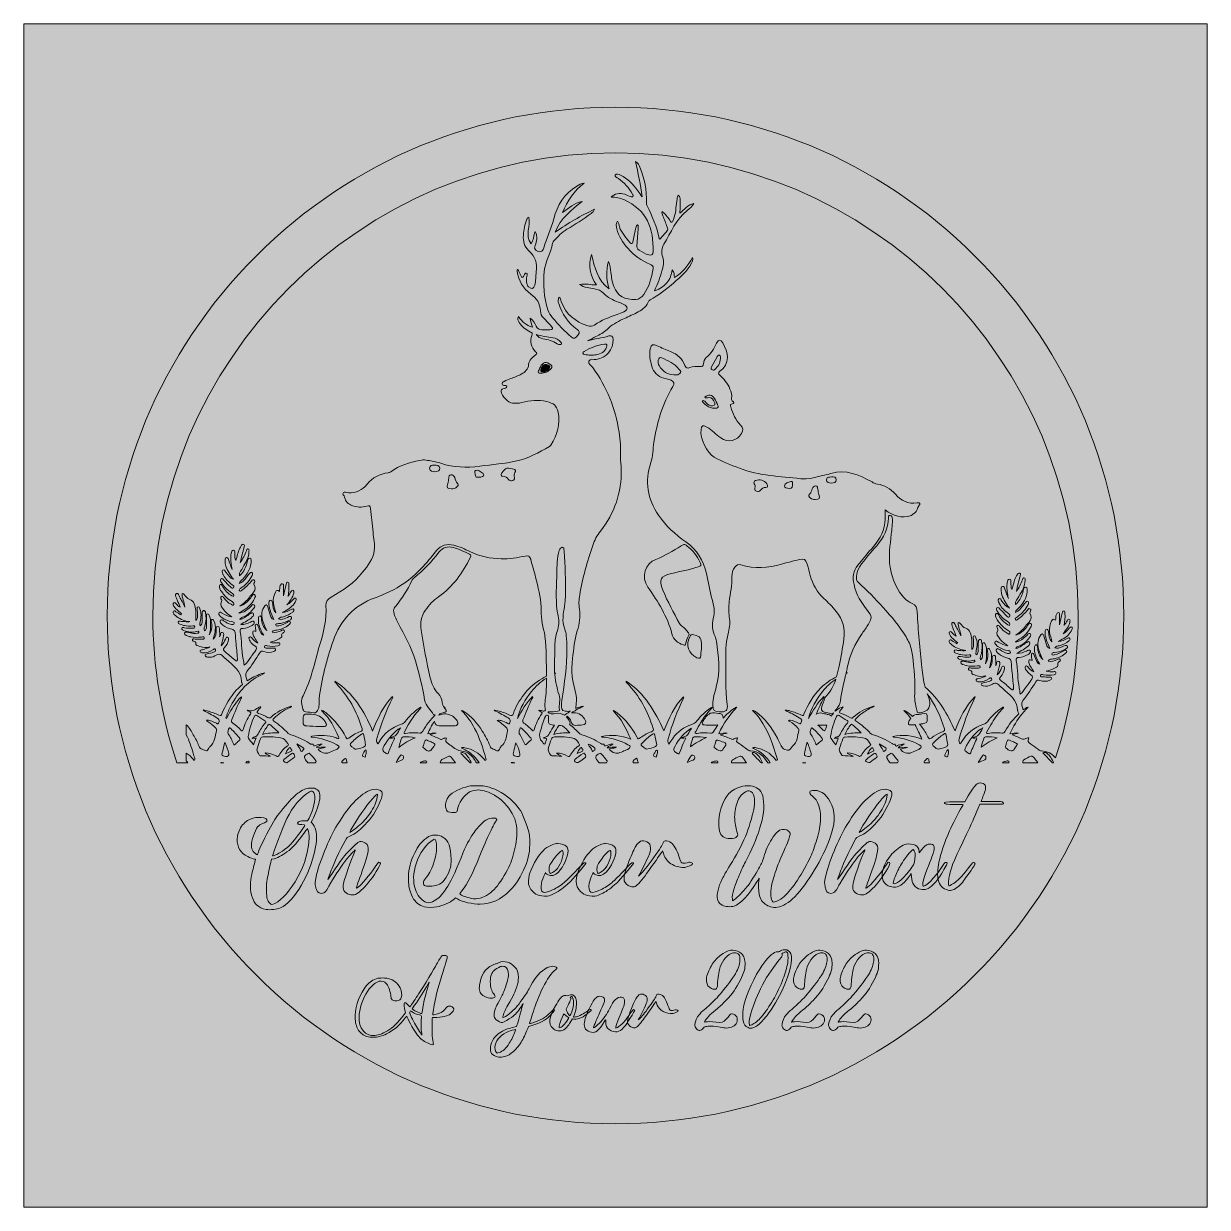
# Model space of a CAD drawing. Header units: inches. Extents: x 0 to 12, y -12 to 0.
import ezdxf

# ---------------------------------------------------------------- set-up
doc = ezdxf.new("R2010")
doc.units = ezdxf.units.IN
doc.header["$MEASUREMENT"] = 0
doc.layers.add('Layer 1', color=7, linetype='Continuous')

# ---------------------------------------------------------------- blocks, each defined once
blk = doc.blocks.new('block 3')
at = {"layer": 'Layer 1', "true_color": 0xffffff}
h = blk.add_hatch(color=7, dxfattribs=at)
h.dxf.hatch_style = 2
edge = h.paths.add_edge_path()
edge.add_spline(control_points=[(9.644, -2.356), (8.67, -1.383), (7.376, -0.847), (6, -0.847), (4.624, -0.847), (3.33, -1.383), (2.356, -2.356), (1.383, -3.33), (0.847, -4.624), (0.847, -6), (0.847, -7.376), (1.383, -8.67), (2.356, -9.644), (3.33, -10.617), (4.624, -11.153), (6, -11.153), (7.376, -11.153), (8.67, -10.617), (9.644, -9.644), (10.617, -8.67), (11.153, -7.376), (11.153, -6), (11.153, -4.624), (10.617, -3.33), (9.644, -2.356)], knot_values=[0, 0, 0, 0, 1, 1, 1, 2, 2, 2, 3, 3, 3, 4, 4, 4, 5, 5, 5, 6, 6, 6, 7, 7, 7, 8, 8, 8, 8], degree=3, periodic=1)
edge = h.paths.add_edge_path()
edge.add_spline(control_points=[(1.995, -7.494), (1.998, -7.492), (2.003, -7.491), (2.009, -7.491), (2.015, -7.493), (2.023, -7.493), (2.03, -7.494), (2.03, -7.494), (1.995, -7.494), (1.995, -7.494)], knot_values=[0, 0, 0, 0, 1, 1, 1, 2, 2, 2, 3, 3, 3, 3], degree=3, periodic=1)
edge = h.paths.add_edge_path()
edge.add_spline(control_points=[(2.05, -7.429), (2.049, -7.429), (2.047, -7.428), (2.046, -7.428), (2.006, -7.421), (2.006, -7.421), (2.015, -7.381), (2.023, -7.351), (2.03, -7.321), (2.037, -7.292), (2.039, -7.292), (2.041, -7.292), (2.043, -7.292), (2.058, -7.327), (2.071, -7.363), (2.079, -7.4), (2.084, -7.421), (2.071, -7.433), (2.05, -7.429)], knot_values=[0, 0, 0, 0, 1, 1, 1, 2, 2, 2, 3, 3, 3, 4, 4, 4, 5, 5, 5, 6, 6, 6, 6], degree=3, periodic=1)
edge = h.paths.add_edge_path()
edge.add_spline(control_points=[(2.183, -7.27), (2.169, -7.279), (2.157, -7.292), (2.146, -7.304), (2.135, -7.315), (2.131, -7.312), (2.126, -7.3), (2.112, -7.265), (2.095, -7.231), (2.073, -7.199), (2.066, -7.19), (2.075, -7.147), (2.083, -7.141), (2.085, -7.14), (2.087, -7.14), (2.089, -7.139), (2.093, -7.142), (2.096, -7.144), (2.1, -7.147), (2.13, -7.176), (2.16, -7.206), (2.186, -7.238), (2.197, -7.251), (2.199, -7.259), (2.183, -7.27)], knot_values=[0, 0, 0, 0, 1, 1, 1, 2, 2, 2, 3, 3, 3, 4, 4, 4, 5, 5, 5, 6, 6, 6, 7, 7, 7, 8, 8, 8, 8], degree=3, periodic=1)
edge = h.paths.add_edge_path()
edge.add_spline(control_points=[(2.287, -7.494), (2.287, -7.494), (2.253, -7.494), (2.253, -7.494), (2.252, -7.482), (2.261, -7.478), (2.275, -7.478), (2.29, -7.478), (2.288, -7.486), (2.287, -7.494)], knot_values=[0, 0, 0, 0, 1, 1, 1, 2, 2, 2, 3, 3, 3, 3], degree=3, periodic=1)
edge = h.paths.add_edge_path()
edge.add_spline(control_points=[(2.341, -7.231), (2.333, -7.234), (2.325, -7.235), (2.317, -7.247), (2.331, -7.244), (2.342, -7.243), (2.356, -7.24), (2.346, -7.264), (2.338, -7.286), (2.329, -7.31), (2.311, -7.286), (2.295, -7.265), (2.279, -7.243), (2.275, -7.238), (2.275, -7.232), (2.276, -7.226), (2.289, -7.156), (2.307, -7.088), (2.339, -7.024), (2.345, -7.01), (2.352, -7.006), (2.365, -7.015), (2.392, -7.033), (2.419, -7.05), (2.445, -7.067), (2.457, -7.074), (2.459, -7.08), (2.449, -7.091), (2.42, -7.123), (2.397, -7.16), (2.377, -7.199), (2.369, -7.215), (2.358, -7.227), (2.341, -7.231)], knot_values=[0, 0, 0, 0, 1, 1, 1, 2, 2, 2, 3, 3, 3, 4, 4, 4, 5, 5, 5, 6, 6, 6, 7, 7, 7, 8, 8, 8, 9, 9, 9, 10, 10, 10, 11, 11, 11, 11], degree=3, periodic=1)
edge = h.paths.add_edge_path()
edge.add_spline(control_points=[(2.48, -7.109), (2.485, -7.102), (2.49, -7.101), (2.497, -7.106), (2.527, -7.131), (2.556, -7.156), (2.587, -7.188), (2.529, -7.187), (2.478, -7.193), (2.422, -7.205), (2.439, -7.168), (2.459, -7.138), (2.48, -7.109)], knot_values=[0, 0, 0, 0, 1, 1, 1, 2, 2, 2, 3, 3, 3, 4, 4, 4, 4], degree=3, periodic=1)
edge = h.paths.add_edge_path()
edge.add_spline(control_points=[(2.56, -7.424), (2.526, -7.405), (2.488, -7.396), (2.45, -7.391), (2.449, -7.393), (2.448, -7.395), (2.447, -7.397), (2.466, -7.407), (2.484, -7.417), (2.502, -7.427), (2.47, -7.427), (2.438, -7.421), (2.407, -7.422), (2.401, -7.422), (2.395, -7.423), (2.392, -7.418), (2.38, -7.394), (2.356, -7.374), (2.369, -7.341), (2.38, -7.312), (2.39, -7.282), (2.4, -7.252), (2.404, -7.239), (2.412, -7.232), (2.425, -7.231), (2.494, -7.226), (2.563, -7.231), (2.63, -7.247), (2.641, -7.249), (2.683, -7.301), (2.684, -7.311), (2.685, -7.318), (2.68, -7.32), (2.676, -7.322), (2.638, -7.345), (2.61, -7.378), (2.59, -7.416), (2.582, -7.431), (2.574, -7.432), (2.56, -7.424)], knot_values=[0, 0, 0, 0, 1, 1, 1, 2, 2, 2, 3, 3, 3, 4, 4, 4, 5, 5, 5, 6, 6, 6, 7, 7, 7, 8, 8, 8, 9, 9, 9, 10, 10, 10, 11, 11, 11, 12, 12, 12, 13, 13, 13, 13], degree=3, periodic=1)
edge = h.paths.add_edge_path()
edge.add_spline(control_points=[(2.688, -7.347), (2.691, -7.343), (2.694, -7.337), (2.699, -7.339), (2.709, -7.344), (2.712, -7.355), (2.717, -7.364), (2.72, -7.37), (2.716, -7.373), (2.711, -7.376), (2.693, -7.385), (2.675, -7.394), (2.654, -7.404), (2.663, -7.381), (2.675, -7.364), (2.688, -7.347)], knot_values=[0, 0, 0, 0, 1, 1, 1, 2, 2, 2, 3, 3, 3, 4, 4, 4, 5, 5, 5, 5], degree=3, periodic=1)
edge = h.paths.add_edge_path()
edge.add_spline(control_points=[(2.746, -7.435), (2.723, -7.456), (2.697, -7.473), (2.672, -7.491), (2.67, -7.492), (2.668, -7.492), (2.665, -7.493), (2.653, -7.49), (2.64, -7.485), (2.634, -7.474), (2.628, -7.462), (2.641, -7.457), (2.648, -7.452), (2.67, -7.435), (2.692, -7.418), (2.715, -7.402), (2.721, -7.398), (2.729, -7.389), (2.735, -7.4), (2.741, -7.411), (2.756, -7.425), (2.746, -7.435)], knot_values=[0, 0, 0, 0, 1, 1, 1, 2, 2, 2, 3, 3, 3, 4, 4, 4, 5, 5, 5, 6, 6, 6, 7, 7, 7, 7], degree=3, periodic=1)
edge = h.paths.add_edge_path()
edge.add_spline(control_points=[(2.839, -7.356), (2.833, -7.364), (2.828, -7.374), (2.819, -7.378), (2.812, -7.38), (2.809, -7.371), (2.808, -7.366), (2.802, -7.341), (2.777, -7.329), (2.77, -7.301), (2.794, -7.313), (2.814, -7.327), (2.834, -7.341), (2.838, -7.345), (2.844, -7.349), (2.839, -7.356)], knot_values=[0, 0, 0, 0, 1, 1, 1, 2, 2, 2, 3, 3, 3, 4, 4, 4, 5, 5, 5, 5], degree=3, periodic=1)
edge = h.paths.add_edge_path()
edge.add_spline(control_points=[(2.956, -7.494), (2.956, -7.494), (2.882, -7.494), (2.882, -7.494), (2.871, -7.48), (2.859, -7.467), (2.851, -7.451), (2.843, -7.435), (2.847, -7.423), (2.862, -7.413), (2.869, -7.409), (2.877, -7.404), (2.884, -7.399), (2.89, -7.396), (2.896, -7.394), (2.902, -7.401), (2.924, -7.423), (2.944, -7.447), (2.962, -7.473), (2.964, -7.476), (2.965, -7.478), (2.966, -7.481), (2.964, -7.486), (2.96, -7.49), (2.956, -7.494)], knot_values=[0, 0, 0, 0, 1, 1, 1, 2, 2, 2, 3, 3, 3, 4, 4, 4, 5, 5, 5, 6, 6, 6, 7, 7, 7, 8, 8, 8, 8], degree=3, periodic=1)
edge = h.paths.add_edge_path()
edge.add_spline(control_points=[(3.232, -7.494), (3.223, -7.485), (3.224, -7.478), (3.234, -7.469), (3.266, -7.44), (3.266, -7.44), (3.276, -7.481), (3.277, -7.486), (3.278, -7.49), (3.279, -7.494), (3.279, -7.494), (3.232, -7.494), (3.232, -7.494)], knot_values=[0, 0, 0, 0, 1, 1, 1, 2, 2, 2, 3, 3, 3, 4, 4, 4, 4], degree=3, periodic=1)
edge = h.paths.add_edge_path()
edge.add_spline(control_points=[(3.351, -7.35), (3.343, -7.343), (3.335, -7.336), (3.327, -7.33), (3.303, -7.311), (3.303, -7.311), (3.325, -7.288), (3.355, -7.256), (3.388, -7.228), (3.424, -7.203), (3.437, -7.194), (3.444, -7.194), (3.447, -7.212), (3.454, -7.245), (3.461, -7.277), (3.465, -7.313), (3.464, -7.328), (3.448, -7.334), (3.435, -7.338), (3.415, -7.346), (3.393, -7.35), (3.371, -7.355), (3.364, -7.357), (3.357, -7.355), (3.351, -7.35)], knot_values=[0, 0, 0, 0, 1, 1, 1, 2, 2, 2, 3, 3, 3, 4, 4, 4, 5, 5, 5, 6, 6, 6, 7, 7, 7, 8, 8, 8, 8], degree=3, periodic=1)
edge = h.paths.add_edge_path()
edge.add_spline(control_points=[(3.466, -7.418), (3.464, -7.424), (3.469, -7.441), (3.452, -7.434), (3.441, -7.429), (3.427, -7.424), (3.438, -7.407), (3.444, -7.397), (3.448, -7.387), (3.454, -7.378), (3.457, -7.372), (3.459, -7.361), (3.468, -7.363), (3.476, -7.366), (3.471, -7.376), (3.473, -7.385), (3.472, -7.395), (3.47, -7.407), (3.466, -7.418)], knot_values=[0, 0, 0, 0, 1, 1, 1, 2, 2, 2, 3, 3, 3, 4, 4, 4, 5, 5, 5, 6, 6, 6, 6], degree=3, periodic=1)
edge = h.paths.add_edge_path()
edge.add_spline(control_points=[(3.76, -7.24), (3.761, -7.252), (3.754, -7.26), (3.749, -7.269), (3.73, -7.309), (3.712, -7.35), (3.697, -7.393), (3.693, -7.404), (3.689, -7.407), (3.677, -7.399), (3.631, -7.369), (3.631, -7.369), (3.656, -7.319), (3.69, -7.251), (3.762, -7.171), (3.819, -7.14), (3.804, -7.167), (3.792, -7.187), (3.78, -7.208), (3.767, -7.232), (3.736, -7.225), (3.717, -7.245), (3.733, -7.247), (3.746, -7.239), (3.76, -7.24)], knot_values=[0, 0, 0, 0, 1, 1, 1, 2, 2, 2, 3, 3, 3, 4, 4, 4, 5, 5, 5, 6, 6, 6, 7, 7, 7, 8, 8, 8, 8], degree=3, periodic=1)
edge = h.paths.add_edge_path()
edge.add_spline(control_points=[(3.837, -7.464), (3.818, -7.472), (3.799, -7.48), (3.777, -7.49), (3.788, -7.462), (3.804, -7.441), (3.819, -7.419), (3.823, -7.413), (3.829, -7.413), (3.834, -7.417), (3.841, -7.422), (3.853, -7.425), (3.852, -7.437), (3.851, -7.447), (3.849, -7.459), (3.837, -7.464)], knot_values=[0, 0, 0, 0, 1, 1, 1, 2, 2, 2, 3, 3, 3, 4, 4, 4, 5, 5, 5, 5], degree=3, periodic=1)
edge = h.paths.add_edge_path()
edge.add_spline(control_points=[(3.803, -7.337), (3.811, -7.301), (3.822, -7.27), (3.834, -7.24), (3.837, -7.234), (3.841, -7.231), (3.847, -7.23), (3.888, -7.229), (3.928, -7.23), (3.968, -7.239), (3.911, -7.266), (3.856, -7.295), (3.803, -7.337)], knot_values=[0, 0, 0, 0, 1, 1, 1, 2, 2, 2, 3, 3, 3, 4, 4, 4, 4], degree=3, periodic=1)
edge = h.paths.add_edge_path()
edge.add_spline(control_points=[(4.085, -7.494), (4.085, -7.494), (4.02, -7.494), (4.02, -7.494), (4.022, -7.487), (4.026, -7.483), (4.033, -7.482), (4.039, -7.481), (4.044, -7.478), (4.05, -7.478), (4.062, -7.477), (4.076, -7.467), (4.083, -7.477), (4.087, -7.482), (4.086, -7.488), (4.085, -7.494)], knot_values=[0, 0, 0, 0, 1, 1, 1, 2, 2, 2, 3, 3, 3, 4, 4, 4, 5, 5, 5, 5], degree=3, periodic=1)
edge = h.paths.add_edge_path()
edge.add_spline(control_points=[(4.166, -7.316), (4.155, -7.33), (4.145, -7.345), (4.136, -7.36), (4.128, -7.372), (4.117, -7.373), (4.101, -7.374), (4.082, -7.371), (4.069, -7.352), (4.052, -7.34), (4.042, -7.333), (4.052, -7.318), (4.056, -7.308), (4.075, -7.251), (4.063, -7.255), (4.121, -7.277), (4.135, -7.282), (4.148, -7.29), (4.161, -7.296), (4.171, -7.301), (4.173, -7.307), (4.166, -7.316)], knot_values=[0, 0, 0, 0, 1, 1, 1, 2, 2, 2, 3, 3, 3, 4, 4, 4, 5, 5, 5, 6, 6, 6, 7, 7, 7, 7], degree=3, periodic=1)
edge = h.paths.add_edge_path()
edge.add_spline(control_points=[(4.224, -7.494), (4.227, -7.46), (4.238, -7.462), (4.302, -7.429), (4.315, -7.422), (4.325, -7.425), (4.334, -7.437), (4.35, -7.455), (4.364, -7.475), (4.377, -7.494), (4.377, -7.494), (4.224, -7.494), (4.224, -7.494)], knot_values=[0, 0, 0, 0, 1, 1, 1, 2, 2, 2, 3, 3, 3, 4, 4, 4, 4], degree=3, periodic=1)
edge = h.paths.add_edge_path()
edge.add_spline(control_points=[(4.526, -7.494), (4.497, -7.463), (4.467, -7.433), (4.436, -7.403), (4.426, -7.394), (4.432, -7.391), (4.442, -7.39), (4.455, -7.388), (4.466, -7.391), (4.476, -7.4), (4.504, -7.427), (4.524, -7.459), (4.538, -7.494), (4.538, -7.494), (4.526, -7.494), (4.526, -7.494)], knot_values=[0, 0, 0, 0, 1, 1, 1, 2, 2, 2, 3, 3, 3, 4, 4, 4, 5, 5, 5, 5], degree=3, periodic=1)
edge = h.paths.add_edge_path()
edge.add_spline(control_points=[(4.943, -7.494), (4.945, -7.492), (4.948, -7.49), (4.954, -7.49), (4.96, -7.491), (4.963, -7.491), (4.965, -7.492), (4.969, -7.493), (4.975, -7.494), (4.98, -7.494), (4.98, -7.494), (4.943, -7.494), (4.943, -7.494)], knot_values=[0, 0, 0, 0, 1, 1, 1, 2, 2, 2, 3, 3, 3, 4, 4, 4, 4], degree=3, periodic=1)
edge = h.paths.add_edge_path()
edge.add_spline(control_points=[(5.001, -7.429), (4.958, -7.421), (4.958, -7.421), (4.968, -7.377), (4.974, -7.349), (4.982, -7.32), (4.989, -7.292), (5.011, -7.327), (5.024, -7.363), (5.031, -7.402), (5.034, -7.424), (5.023, -7.432), (5.001, -7.429)], knot_values=[0, 0, 0, 0, 1, 1, 1, 2, 2, 2, 3, 3, 3, 4, 4, 4, 4], degree=3, periodic=1)
edge = h.paths.add_edge_path()
edge.add_spline(control_points=[(5.138, -7.268), (5.122, -7.279), (5.106, -7.292), (5.094, -7.308), (5.087, -7.315), (5.083, -7.314), (5.08, -7.305), (5.066, -7.267), (5.047, -7.232), (5.024, -7.198), (5.019, -7.19), (5.027, -7.148), (5.034, -7.142), (5.036, -7.14), (5.038, -7.14), (5.04, -7.139), (5.044, -7.142), (5.048, -7.144), (5.051, -7.147), (5.083, -7.176), (5.112, -7.208), (5.14, -7.241), (5.149, -7.252), (5.15, -7.259), (5.138, -7.268)], knot_values=[0, 0, 0, 0, 1, 1, 1, 2, 2, 2, 3, 3, 3, 4, 4, 4, 5, 5, 5, 6, 6, 6, 7, 7, 7, 8, 8, 8, 8], degree=3, periodic=1)
edge = h.paths.add_edge_path()
edge.add_spline(control_points=[(5.155, -7.162), (5.13, -7.136), (5.102, -7.113), (5.072, -7.092), (5.058, -7.083), (5.057, -7.073), (5.062, -7.057), (5.09, -6.984), (5.121, -6.911), (5.156, -6.84), (5.159, -6.835), (5.164, -6.831), (5.159, -6.822), (5.093, -6.886), (5.05, -6.965), (5.005, -7.043), (5.033, -6.942), (5.082, -6.852), (5.148, -6.771), (5.192, -6.717), (5.242, -6.672), (5.299, -6.635), (5.3, -6.648), (5.3, -6.661), (5.3, -6.674), (5.3, -6.735), (5.297, -6.796), (5.288, -6.856), (5.284, -6.883), (5.284, -6.911), (5.286, -6.938), (5.286, -6.946), (5.288, -6.953), (5.291, -6.959), (5.291, -6.959), (5.29, -6.959), (5.29, -6.96), (5.28, -6.969), (5.27, -6.971), (5.258, -6.967), (5.245, -6.963), (5.233, -6.958), (5.219, -6.962), (5.229, -6.969), (5.239, -6.974), (5.25, -6.979), (5.258, -6.983), (5.26, -6.988), (5.254, -6.996), (5.216, -7.044), (5.194, -7.101), (5.174, -7.158), (5.17, -7.173), (5.165, -7.172), (5.155, -7.162)], knot_values=[0, 0, 0, 0, 1, 1, 1, 2, 2, 2, 3, 3, 3, 4, 4, 4, 5, 5, 5, 6, 6, 6, 7, 7, 7, 8, 8, 8, 9, 9, 9, 10, 10, 10, 11, 11, 11, 12, 12, 12, 13, 13, 13, 14, 14, 14, 15, 15, 15, 16, 16, 16, 17, 17, 17, 18, 18, 18, 18], degree=3, periodic=1)
edge = h.paths.add_edge_path()
edge.add_spline(control_points=[(5.383, -6.584), (5.374, -6.489), (5.388, -6.395), (5.386, -6.301), (5.385, -6.254), (5.392, -6.207), (5.409, -6.162), (5.428, -6.11), (5.429, -6.056), (5.418, -6.004), (5.39, -5.873), (5.4, -5.741), (5.404, -5.609), (5.406, -5.529), (5.405, -5.447), (5.422, -5.367), (5.426, -5.349), (5.431, -5.331), (5.444, -5.317), (5.45, -5.311), (5.458, -5.305), (5.467, -5.309), (5.475, -5.312), (5.477, -5.32), (5.477, -5.328), (5.479, -5.353), (5.481, -5.378), (5.483, -5.402), (5.49, -5.552), (5.498, -5.701), (5.49, -5.85), (5.486, -5.926), (5.459, -5.999), (5.47, -6.076), (5.477, -6.12), (5.497, -6.159), (5.501, -6.203), (5.518, -6.38), (5.501, -6.556), (5.475, -6.731), (5.467, -6.789), (5.457, -6.847), (5.452, -6.905), (5.449, -6.933), (5.449, -6.966), (5.49, -6.97), (5.507, -6.972), (5.525, -6.972), (5.543, -6.971), (5.527, -6.98), (5.511, -6.99), (5.495, -7.001), (5.494, -7.002), (5.493, -7.002), (5.492, -7.003), (5.493, -7.003), (5.493, -7.003), (5.493, -7.003), (5.489, -7.006), (5.486, -7.009), (5.482, -7.011), (5.455, -6.994), (5.423, -6.988), (5.384, -6.994), (5.372, -6.996), (5.36, -6.997), (5.347, -6.997), (5.347, -6.997), (5.347, -6.997), (5.347, -6.997), (5.34, -6.995), (5.334, -6.992), (5.327, -6.99), (5.319, -6.986), (5.315, -6.982), (5.318, -6.976), (5.318, -6.976), (5.319, -6.977), (5.319, -6.977), (5.352, -6.979), (5.384, -6.973), (5.416, -6.969), (5.424, -6.968), (5.433, -6.964), (5.431, -6.956), (5.422, -6.905), (5.445, -6.855), (5.428, -6.804), (5.406, -6.739), (5.394, -6.671), (5.385, -6.603), (5.384, -6.599), (5.384, -6.595), (5.384, -6.591), (5.388, -6.589), (5.392, -6.587), (5.396, -6.585), (5.391, -6.583), (5.387, -6.583), (5.383, -6.584)], knot_values=[0, 0, 0, 0, 1, 1, 1, 2, 2, 2, 3, 3, 3, 4, 4, 4, 5, 5, 5, 6, 6, 6, 7, 7, 7, 8, 8, 8, 9, 9, 9, 10, 10, 10, 11, 11, 11, 12, 12, 12, 13, 13, 13, 14, 14, 14, 15, 15, 15, 16, 16, 16, 17, 17, 17, 18, 18, 18, 19, 19, 19, 20, 20, 20, 21, 21, 21, 22, 22, 22, 23, 23, 23, 24, 24, 24, 25, 25, 25, 26, 26, 26, 27, 27, 27, 28, 28, 28, 29, 29, 29, 30, 30, 30, 31, 31, 31, 32, 32, 32, 33, 33, 33, 33], degree=3, periodic=1)
edge = h.paths.add_edge_path()
edge.add_spline(control_points=[(5.263, -3.194), (5.238, -3.189), (5.216, -3.179), (5.197, -3.151), (5.257, -3.168), (5.31, -3.179), (5.364, -3.184), (5.397, -3.188), (5.426, -3.201), (5.447, -3.229), (5.451, -3.235), (5.459, -3.241), (5.454, -3.248), (5.45, -3.252), (5.44, -3.253), (5.433, -3.253), (5.425, -3.252), (5.416, -3.251), (5.409, -3.246), (5.364, -3.216), (5.314, -3.204), (5.263, -3.194)], knot_values=[0, 0, 0, 0, 1, 1, 1, 2, 2, 2, 3, 3, 3, 4, 4, 4, 5, 5, 5, 6, 6, 6, 7, 7, 7, 7], degree=3, periodic=1)
edge = h.paths.add_edge_path()
edge.add_spline(control_points=[(5.347, -3.496), (5.319, -3.528), (5.284, -3.544), (5.239, -3.544), (5.218, -3.545), (5.211, -3.537), (5.22, -3.518), (5.226, -3.505), (5.232, -3.493), (5.238, -3.481), (5.263, -3.429), (5.301, -3.422), (5.345, -3.459), (5.36, -3.472), (5.359, -3.482), (5.347, -3.496)], knot_values=[0, 0, 0, 0, 1, 1, 1, 2, 2, 2, 3, 3, 3, 4, 4, 4, 5, 5, 5, 5], degree=3, periodic=1)
edge = h.paths.add_edge_path()
edge.add_spline(control_points=[(5.462, -7.118), (5.463, -7.118), (5.463, -7.118), (5.463, -7.118), (5.488, -7.139), (5.512, -7.16), (5.537, -7.189), (5.479, -7.187), (5.428, -7.193), (5.374, -7.205), (5.39, -7.171), (5.408, -7.143), (5.427, -7.116), (5.438, -7.116), (5.45, -7.117), (5.462, -7.118)], knot_values=[0, 0, 0, 0, 1, 1, 1, 2, 2, 2, 3, 3, 3, 4, 4, 4, 5, 5, 5, 5], degree=3, periodic=1)
edge = h.paths.add_edge_path()
edge.add_spline(control_points=[(5.293, -7.278), (5.289, -7.287), (5.29, -7.302), (5.279, -7.303), (5.269, -7.304), (5.266, -7.289), (5.259, -7.282), (5.228, -7.253), (5.225, -7.219), (5.237, -7.179), (5.252, -7.126), (5.266, -7.073), (5.29, -7.023), (5.297, -7.009), (5.303, -7.006), (5.317, -7.015), (5.318, -7.016), (5.32, -7.017), (5.321, -7.018), (5.321, -7.02), (5.321, -7.022), (5.321, -7.025), (5.322, -7.038), (5.322, -7.052), (5.32, -7.065), (5.316, -7.095), (5.332, -7.107), (5.357, -7.11), (5.366, -7.111), (5.374, -7.112), (5.383, -7.112), (5.364, -7.138), (5.347, -7.164), (5.332, -7.193), (5.322, -7.213), (5.31, -7.229), (5.287, -7.233), (5.281, -7.234), (5.275, -7.236), (5.271, -7.244), (5.306, -7.244), (5.306, -7.244), (5.293, -7.278)], knot_values=[0, 0, 0, 0, 1, 1, 1, 2, 2, 2, 3, 3, 3, 4, 4, 4, 5, 5, 5, 6, 6, 6, 7, 7, 7, 8, 8, 8, 9, 9, 9, 10, 10, 10, 11, 11, 11, 12, 12, 12, 13, 13, 13, 14, 14, 14, 14], degree=3, periodic=1)
edge = h.paths.add_edge_path()
edge.add_spline(control_points=[(5.515, -7.425), (5.48, -7.406), (5.442, -7.395), (5.402, -7.394), (5.415, -7.41), (5.436, -7.413), (5.453, -7.428), (5.418, -7.427), (5.386, -7.42), (5.353, -7.422), (5.35, -7.422), (5.345, -7.42), (5.343, -7.417), (5.33, -7.393), (5.309, -7.372), (5.321, -7.338), (5.331, -7.311), (5.34, -7.282), (5.35, -7.255), (5.356, -7.24), (5.365, -7.232), (5.381, -7.231), (5.448, -7.227), (5.515, -7.229), (5.58, -7.247), (5.61, -7.256), (5.62, -7.287), (5.635, -7.311), (5.638, -7.316), (5.632, -7.32), (5.627, -7.322), (5.588, -7.346), (5.561, -7.38), (5.539, -7.42), (5.533, -7.432), (5.526, -7.431), (5.515, -7.425)], knot_values=[0, 0, 0, 0, 1, 1, 1, 2, 2, 2, 3, 3, 3, 4, 4, 4, 5, 5, 5, 6, 6, 6, 7, 7, 7, 8, 8, 8, 9, 9, 9, 10, 10, 10, 11, 11, 11, 12, 12, 12, 12], degree=3, periodic=1)
edge = h.paths.add_edge_path()
edge.add_spline(control_points=[(5.644, -7.343), (5.65, -7.335), (5.656, -7.338), (5.658, -7.346), (5.661, -7.355), (5.68, -7.364), (5.664, -7.375), (5.648, -7.385), (5.63, -7.391), (5.613, -7.4), (5.617, -7.376), (5.63, -7.359), (5.644, -7.343)], knot_values=[0, 0, 0, 0, 1, 1, 1, 2, 2, 2, 3, 3, 3, 4, 4, 4, 4], degree=3, periodic=1)
edge = h.paths.add_edge_path()
edge.add_spline(control_points=[(5.69, -7.442), (5.671, -7.457), (5.652, -7.471), (5.633, -7.485), (5.619, -7.496), (5.591, -7.489), (5.584, -7.473), (5.581, -7.466), (5.585, -7.463), (5.589, -7.46), (5.615, -7.438), (5.642, -7.418), (5.671, -7.4), (5.675, -7.397), (5.68, -7.392), (5.685, -7.397), (5.694, -7.406), (5.696, -7.418), (5.699, -7.426), (5.7, -7.436), (5.694, -7.439), (5.69, -7.442)], knot_values=[0, 0, 0, 0, 1, 1, 1, 2, 2, 2, 3, 3, 3, 4, 4, 4, 5, 5, 5, 6, 6, 6, 7, 7, 7, 7], degree=3, periodic=1)
edge = h.paths.add_edge_path()
edge.add_spline(control_points=[(5.776, -7.374), (5.772, -7.382), (5.765, -7.379), (5.763, -7.372), (5.757, -7.348), (5.734, -7.333), (5.724, -7.304), (5.751, -7.315), (5.772, -7.328), (5.789, -7.345), (5.802, -7.358), (5.78, -7.364), (5.776, -7.374)], knot_values=[0, 0, 0, 0, 1, 1, 1, 2, 2, 2, 3, 3, 3, 4, 4, 4, 4], degree=3, periodic=1)
edge = h.paths.add_edge_path()
edge.add_spline(control_points=[(5.909, -7.493), (5.909, -7.493), (5.908, -7.494), (5.908, -7.494), (5.908, -7.494), (5.833, -7.494), (5.833, -7.494), (5.827, -7.485), (5.82, -7.476), (5.814, -7.467), (5.807, -7.458), (5.8, -7.448), (5.799, -7.435), (5.802, -7.413), (5.823, -7.409), (5.837, -7.399), (5.848, -7.391), (5.854, -7.402), (5.861, -7.409), (5.879, -7.427), (5.895, -7.447), (5.91, -7.468), (5.918, -7.477), (5.917, -7.485), (5.909, -7.493)], knot_values=[0, 0, 0, 0, 1, 1, 1, 2, 2, 2, 3, 3, 3, 4, 4, 4, 5, 5, 5, 6, 6, 6, 7, 7, 7, 8, 8, 8, 8], degree=3, periodic=1)
edge = h.paths.add_edge_path()
edge.add_spline(control_points=[(6.183, -7.494), (6.182, -7.493), (6.181, -7.492), (6.18, -7.49), (6.171, -7.48), (6.181, -7.474), (6.187, -7.468), (6.216, -7.439), (6.216, -7.439), (6.227, -7.479), (6.228, -7.484), (6.23, -7.489), (6.231, -7.494), (6.231, -7.494), (6.183, -7.494), (6.183, -7.494)], knot_values=[0, 0, 0, 0, 1, 1, 1, 2, 2, 2, 3, 3, 3, 4, 4, 4, 5, 5, 5, 5], degree=3, periodic=1)
edge = h.paths.add_edge_path()
edge.add_spline(control_points=[(6.259, -7.313), (6.257, -7.307), (6.262, -7.304), (6.265, -7.3), (6.299, -7.264), (6.335, -7.23), (6.376, -7.203), (6.389, -7.195), (6.396, -7.195), (6.399, -7.211), (6.405, -7.244), (6.411, -7.276), (6.418, -7.309), (6.418, -7.317), (6.413, -7.323), (6.407, -7.327), (6.38, -7.346), (6.347, -7.347), (6.317, -7.355), (6.312, -7.357), (6.261, -7.319), (6.259, -7.313)], knot_values=[0, 0, 0, 0, 1, 1, 1, 2, 2, 2, 3, 3, 3, 4, 4, 4, 5, 5, 5, 6, 6, 6, 7, 7, 7, 7], degree=3, periodic=1)
edge = h.paths.add_edge_path()
edge.add_spline(control_points=[(6.418, -7.418), (6.416, -7.425), (6.419, -7.44), (6.404, -7.434), (6.394, -7.429), (6.379, -7.424), (6.389, -7.407), (6.395, -7.397), (6.4, -7.387), (6.405, -7.378), (6.409, -7.373), (6.411, -7.364), (6.419, -7.365), (6.428, -7.367), (6.424, -7.377), (6.426, -7.386), (6.424, -7.396), (6.422, -7.407), (6.418, -7.418)], knot_values=[0, 0, 0, 0, 1, 1, 1, 2, 2, 2, 3, 3, 3, 4, 4, 4, 5, 5, 5, 6, 6, 6, 6], degree=3, periodic=1)
edge = h.paths.add_edge_path()
edge.add_spline(control_points=[(6.687, -7.299), (6.674, -7.33), (6.661, -7.361), (6.649, -7.393), (6.644, -7.405), (6.639, -7.408), (6.629, -7.399), (6.627, -7.397), (6.624, -7.395), (6.622, -7.394), (6.583, -7.367), (6.583, -7.367), (6.604, -7.325), (6.643, -7.249), (6.697, -7.186), (6.771, -7.142), (6.758, -7.163), (6.745, -7.185), (6.733, -7.207), (6.72, -7.231), (6.689, -7.225), (6.67, -7.244), (6.685, -7.248), (6.698, -7.238), (6.713, -7.242), (6.704, -7.262), (6.695, -7.28), (6.687, -7.299)], knot_values=[0, 0, 0, 0, 1, 1, 1, 2, 2, 2, 3, 3, 3, 4, 4, 4, 5, 5, 5, 6, 6, 6, 7, 7, 7, 8, 8, 8, 9, 9, 9, 9], degree=3, periodic=1)
edge = h.paths.add_edge_path()
edge.add_spline(control_points=[(6.787, -7.465), (6.768, -7.472), (6.75, -7.481), (6.727, -7.49), (6.74, -7.463), (6.754, -7.443), (6.768, -7.422), (6.772, -7.417), (6.776, -7.41), (6.784, -7.415), (6.792, -7.421), (6.805, -7.424), (6.804, -7.436), (6.803, -7.448), (6.8, -7.46), (6.787, -7.465)], knot_values=[0, 0, 0, 0, 1, 1, 1, 2, 2, 2, 3, 3, 3, 4, 4, 4, 5, 5, 5, 5], degree=3, periodic=1)
edge = h.paths.add_edge_path()
edge.add_spline(control_points=[(6.759, -7.33), (6.764, -7.298), (6.774, -7.27), (6.785, -7.241), (6.788, -7.235), (6.791, -7.231), (6.798, -7.23), (6.839, -7.228), (6.88, -7.23), (6.921, -7.238), (6.865, -7.265), (6.811, -7.294), (6.759, -7.33)], knot_values=[0, 0, 0, 0, 1, 1, 1, 2, 2, 2, 3, 3, 3, 4, 4, 4, 4], degree=3, periodic=1)
edge = h.paths.add_edge_path()
edge.add_spline(control_points=[(7.037, -7.486), (7.037, -7.489), (7.036, -7.492), (7.036, -7.494), (7.036, -7.494), (6.97, -7.494), (6.97, -7.494), (6.971, -7.489), (6.976, -7.484), (6.982, -7.483), (6.997, -7.479), (7.011, -7.476), (7.025, -7.473), (7.035, -7.472), (7.039, -7.476), (7.037, -7.486)], knot_values=[0, 0, 0, 0, 1, 1, 1, 2, 2, 2, 3, 3, 3, 4, 4, 4, 5, 5, 5, 5], degree=3, periodic=1)
edge = h.paths.add_edge_path()
edge.add_spline(control_points=[(7.093, -7.351), (7.086, -7.367), (7.074, -7.375), (7.06, -7.373), (7.049, -7.373), (7.002, -7.343), (7.001, -7.337), (6.999, -7.324), (7.005, -7.314), (7.009, -7.303), (7.025, -7.255), (7.014, -7.254), (7.067, -7.275), (7.086, -7.282), (7.112, -7.286), (7.119, -7.302), (7.127, -7.319), (7.101, -7.333), (7.093, -7.351)], knot_values=[0, 0, 0, 0, 1, 1, 1, 2, 2, 2, 3, 3, 3, 4, 4, 4, 5, 5, 5, 6, 6, 6, 6], degree=3, periodic=1)
edge = h.paths.add_edge_path()
edge.add_spline(control_points=[(7.176, -7.494), (7.176, -7.492), (7.176, -7.49), (7.176, -7.488), (7.177, -7.475), (7.182, -7.466), (7.192, -7.461), (7.213, -7.45), (7.234, -7.439), (7.255, -7.428), (7.268, -7.422), (7.277, -7.425), (7.286, -7.436), (7.301, -7.455), (7.316, -7.474), (7.329, -7.494), (7.329, -7.494), (7.176, -7.494), (7.176, -7.494)], knot_values=[0, 0, 0, 0, 1, 1, 1, 2, 2, 2, 3, 3, 3, 4, 4, 4, 5, 5, 5, 6, 6, 6, 6], degree=3, periodic=1)
edge = h.paths.add_edge_path()
edge.add_spline(control_points=[(7.479, -7.494), (7.449, -7.463), (7.419, -7.433), (7.388, -7.403), (7.38, -7.396), (7.384, -7.391), (7.393, -7.39), (7.402, -7.389), (7.412, -7.388), (7.42, -7.395), (7.454, -7.421), (7.474, -7.456), (7.489, -7.494), (7.489, -7.494), (7.479, -7.494), (7.479, -7.494)], knot_values=[0, 0, 0, 0, 1, 1, 1, 2, 2, 2, 3, 3, 3, 4, 4, 4, 5, 5, 5, 5], degree=3, periodic=1)
edge = h.paths.add_edge_path()
edge.add_spline(control_points=[(7.897, -7.494), (7.901, -7.491), (7.907, -7.49), (7.916, -7.492), (7.92, -7.492), (7.924, -7.494), (7.928, -7.494), (7.928, -7.494), (7.897, -7.494), (7.897, -7.494)], knot_values=[0, 0, 0, 0, 1, 1, 1, 2, 2, 2, 3, 3, 3, 3], degree=3, periodic=1)
edge = h.paths.add_edge_path()
edge.add_spline(control_points=[(7.951, -7.428), (7.91, -7.421), (7.91, -7.421), (7.92, -7.379), (7.926, -7.349), (7.934, -7.319), (7.943, -7.283), (7.962, -7.324), (7.973, -7.361), (7.983, -7.398), (7.989, -7.421), (7.976, -7.433), (7.951, -7.428)], knot_values=[0, 0, 0, 0, 1, 1, 1, 2, 2, 2, 3, 3, 3, 4, 4, 4, 4], degree=3, periodic=1)
edge = h.paths.add_edge_path()
edge.add_spline(control_points=[(8.138, -6.814), (8.126, -6.826), (8.118, -6.844), (8.114, -6.86), (8.107, -6.894), (8.081, -6.932), (8.088, -6.958), (8.095, -6.987), (8.147, -6.982), (8.179, -6.995), (8.188, -6.999), (8.198, -7.001), (8.206, -6.991), (8.207, -6.989), (8.209, -6.988), (8.21, -6.986), (8.211, -6.988), (8.21, -6.991), (8.207, -6.996), (8.2, -7.003), (8.195, -7.012), (8.189, -7.02), (8.18, -7.007), (8.16, -7.007), (8.145, -7.002), (8.128, -6.996), (8.109, -6.995), (8.091, -6.99), (8.07, -6.985), (8.052, -6.988), (8.036, -7.001), (8.058, -6.947), (8.081, -6.893), (8.108, -6.841), (8.111, -6.836), (8.117, -6.831), (8.111, -6.822), (8.045, -6.886), (8.002, -6.966), (7.956, -7.044), (7.985, -6.942), (8.034, -6.85), (8.101, -6.768), (8.141, -6.721), (8.184, -6.68), (8.234, -6.646), (8.214, -6.707), (8.186, -6.765), (8.138, -6.814)], knot_values=[0, 0, 0, 0, 1, 1, 1, 2, 2, 2, 3, 3, 3, 4, 4, 4, 5, 5, 5, 6, 6, 6, 7, 7, 7, 8, 8, 8, 9, 9, 9, 10, 10, 10, 11, 11, 11, 12, 12, 12, 13, 13, 13, 14, 14, 14, 15, 15, 15, 16, 16, 16, 16], degree=3, periodic=1)
edge = h.paths.add_edge_path()
edge.add_spline(control_points=[(8.091, -7.267), (8.075, -7.279), (8.06, -7.291), (8.046, -7.306), (8.041, -7.312), (8.036, -7.315), (8.032, -7.305), (8.018, -7.267), (7.999, -7.232), (7.976, -7.198), (7.974, -7.195), (7.973, -7.19), (7.972, -7.185), (7.976, -7.172), (7.98, -7.159), (7.984, -7.145), (7.987, -7.138), (7.992, -7.137), (7.998, -7.143), (8.033, -7.175), (8.067, -7.209), (8.096, -7.247), (8.103, -7.255), (8.098, -7.262), (8.091, -7.267)], knot_values=[0, 0, 0, 0, 1, 1, 1, 2, 2, 2, 3, 3, 3, 4, 4, 4, 5, 5, 5, 6, 6, 6, 7, 7, 7, 8, 8, 8, 8], degree=3, periodic=1)
edge = h.paths.add_edge_path()
edge.add_spline(control_points=[(8.107, -7.161), (8.089, -7.144), (8.07, -7.127), (8.05, -7.112), (8.057, -7.112), (8.063, -7.112), (8.069, -7.112), (8.069, -7.112), (8.069, -7.112), (8.069, -7.112), (8.09, -7.112), (8.111, -7.113), (8.132, -7.112), (8.136, -7.112), (8.14, -7.111), (8.143, -7.111), (8.137, -7.126), (8.132, -7.142), (8.127, -7.158), (8.122, -7.175), (8.116, -7.17), (8.107, -7.161)], knot_values=[0, 0, 0, 0, 1, 1, 1, 2, 2, 2, 3, 3, 3, 4, 4, 4, 5, 5, 5, 6, 6, 6, 7, 7, 7, 7], degree=3, periodic=1)
edge = h.paths.add_edge_path()
edge.add_spline(control_points=[(8.259, -7.241), (8.25, -7.265), (8.242, -7.286), (8.233, -7.311), (8.215, -7.286), (8.199, -7.265), (8.183, -7.244), (8.178, -7.238), (8.179, -7.232), (8.181, -7.225), (8.192, -7.155), (8.212, -7.087), (8.242, -7.023), (8.249, -7.009), (8.255, -7.006), (8.269, -7.015), (8.294, -7.032), (8.32, -7.049), (8.347, -7.065), (8.361, -7.074), (8.361, -7.081), (8.351, -7.093), (8.321, -7.127), (8.297, -7.165), (8.277, -7.206), (8.271, -7.218), (8.263, -7.225), (8.25, -7.229), (8.24, -7.233), (8.229, -7.234), (8.219, -7.246), (8.233, -7.245), (8.244, -7.243), (8.259, -7.241)], knot_values=[0, 0, 0, 0, 1, 1, 1, 2, 2, 2, 3, 3, 3, 4, 4, 4, 5, 5, 5, 6, 6, 6, 7, 7, 7, 8, 8, 8, 9, 9, 9, 10, 10, 10, 11, 11, 11, 11], degree=3, periodic=1)
edge = h.paths.add_edge_path()
edge.add_spline(control_points=[(8.385, -7.107), (8.391, -7.1), (8.397, -7.103), (8.402, -7.108), (8.431, -7.131), (8.46, -7.155), (8.489, -7.189), (8.431, -7.187), (8.38, -7.193), (8.326, -7.205), (8.343, -7.168), (8.363, -7.137), (8.385, -7.107)], knot_values=[0, 0, 0, 0, 1, 1, 1, 2, 2, 2, 3, 3, 3, 4, 4, 4, 4], degree=3, periodic=1)
edge = h.paths.add_edge_path()
edge.add_spline(control_points=[(8.465, -7.424), (8.43, -7.405), (8.393, -7.395), (8.354, -7.392), (8.354, -7.394), (8.353, -7.396), (8.352, -7.398), (8.37, -7.407), (8.387, -7.417), (8.41, -7.429), (8.37, -7.427), (8.337, -7.421), (8.304, -7.421), (8.301, -7.421), (8.296, -7.419), (8.295, -7.417), (8.282, -7.392), (8.259, -7.371), (8.273, -7.338), (8.285, -7.31), (8.294, -7.28), (8.304, -7.251), (8.308, -7.238), (8.316, -7.233), (8.328, -7.232), (8.398, -7.226), (8.467, -7.229), (8.534, -7.248), (8.562, -7.256), (8.572, -7.287), (8.587, -7.31), (8.591, -7.317), (8.583, -7.32), (8.578, -7.323), (8.541, -7.345), (8.514, -7.377), (8.494, -7.415), (8.486, -7.429), (8.48, -7.432), (8.465, -7.424)], knot_values=[0, 0, 0, 0, 1, 1, 1, 2, 2, 2, 3, 3, 3, 4, 4, 4, 5, 5, 5, 6, 6, 6, 7, 7, 7, 8, 8, 8, 9, 9, 9, 10, 10, 10, 11, 11, 11, 12, 12, 12, 13, 13, 13, 13], degree=3, periodic=1)
edge = h.paths.add_edge_path()
edge.add_spline(control_points=[(8.592, -7.347), (8.595, -7.344), (8.598, -7.337), (8.604, -7.34), (8.613, -7.345), (8.616, -7.356), (8.62, -7.365), (8.623, -7.371), (8.618, -7.374), (8.613, -7.377), (8.596, -7.385), (8.579, -7.393), (8.556, -7.405), (8.567, -7.38), (8.579, -7.363), (8.592, -7.347)], knot_values=[0, 0, 0, 0, 1, 1, 1, 2, 2, 2, 3, 3, 3, 4, 4, 4, 5, 5, 5, 5], degree=3, periodic=1)
edge = h.paths.add_edge_path()
edge.add_spline(control_points=[(8.646, -7.44), (8.624, -7.456), (8.602, -7.473), (8.579, -7.489), (8.569, -7.496), (8.539, -7.484), (8.536, -7.473), (8.533, -7.465), (8.539, -7.462), (8.543, -7.459), (8.565, -7.44), (8.587, -7.422), (8.612, -7.407), (8.619, -7.402), (8.626, -7.39), (8.636, -7.398), (8.646, -7.405), (8.648, -7.418), (8.652, -7.427), (8.653, -7.434), (8.65, -7.437), (8.646, -7.44)], knot_values=[0, 0, 0, 0, 1, 1, 1, 2, 2, 2, 3, 3, 3, 4, 4, 4, 5, 5, 5, 6, 6, 6, 7, 7, 7, 7], degree=3, periodic=1)
edge = h.paths.add_edge_path()
edge.add_spline(control_points=[(8.744, -7.355), (8.737, -7.363), (8.732, -7.374), (8.721, -7.378), (8.716, -7.379), (8.713, -7.371), (8.712, -7.367), (8.706, -7.342), (8.682, -7.328), (8.673, -7.301), (8.698, -7.313), (8.719, -7.327), (8.739, -7.343), (8.743, -7.346), (8.749, -7.349), (8.744, -7.355)], knot_values=[0, 0, 0, 0, 1, 1, 1, 2, 2, 2, 3, 3, 3, 4, 4, 4, 5, 5, 5, 5], degree=3, periodic=1)
edge = h.paths.add_edge_path()
edge.add_spline(control_points=[(8.858, -7.494), (8.858, -7.494), (8.784, -7.494), (8.784, -7.494), (8.776, -7.483), (8.768, -7.472), (8.76, -7.46), (8.744, -7.435), (8.747, -7.425), (8.773, -7.409), (8.78, -7.404), (8.788, -7.4), (8.794, -7.396), (8.802, -7.396), (8.805, -7.401), (8.809, -7.404), (8.829, -7.424), (8.845, -7.446), (8.863, -7.468), (8.863, -7.469), (8.864, -7.47), (8.864, -7.47), (8.867, -7.475), (8.864, -7.484), (8.858, -7.494)], knot_values=[0, 0, 0, 0, 1, 1, 1, 2, 2, 2, 3, 3, 3, 4, 4, 4, 5, 5, 5, 6, 6, 6, 7, 7, 7, 8, 8, 8, 8], degree=3, periodic=1)
edge = h.paths.add_edge_path()
edge.add_spline(control_points=[(9.135, -7.494), (9.126, -7.485), (9.127, -7.477), (9.138, -7.469), (9.148, -7.462), (9.156, -7.446), (9.167, -7.449), (9.178, -7.451), (9.176, -7.469), (9.179, -7.48), (9.18, -7.485), (9.182, -7.49), (9.183, -7.494), (9.183, -7.494), (9.135, -7.494), (9.135, -7.494)], knot_values=[0, 0, 0, 0, 1, 1, 1, 2, 2, 2, 3, 3, 3, 4, 4, 4, 5, 5, 5, 5], degree=3, periodic=1)
edge = h.paths.add_edge_path()
edge.add_spline(control_points=[(9.236, -7.334), (9.206, -7.31), (9.206, -7.31), (9.233, -7.282), (9.262, -7.253), (9.294, -7.227), (9.328, -7.203), (9.342, -7.193), (9.348, -7.196), (9.351, -7.213), (9.356, -7.243), (9.362, -7.273), (9.368, -7.304), (9.371, -7.315), (9.367, -7.321), (9.358, -7.328), (9.332, -7.347), (9.299, -7.344), (9.273, -7.356), (9.255, -7.355), (9.247, -7.343), (9.236, -7.334)], knot_values=[0, 0, 0, 0, 1, 1, 1, 2, 2, 2, 3, 3, 3, 4, 4, 4, 5, 5, 5, 6, 6, 6, 7, 7, 7, 7], degree=3, periodic=1)
edge = h.paths.add_edge_path()
edge.add_spline(control_points=[(9.369, -7.424), (9.368, -7.43), (9.366, -7.441), (9.356, -7.434), (9.348, -7.429), (9.333, -7.428), (9.338, -7.414), (9.346, -7.395), (9.356, -7.378), (9.371, -7.359), (9.382, -7.384), (9.373, -7.404), (9.369, -7.424)], knot_values=[0, 0, 0, 0, 1, 1, 1, 2, 2, 2, 3, 3, 3, 4, 4, 4, 4], degree=3, periodic=1)
edge = h.paths.add_edge_path()
edge.add_spline(control_points=[(9.659, -7.256), (9.637, -7.301), (9.618, -7.346), (9.601, -7.392), (9.596, -7.404), (9.592, -7.407), (9.581, -7.399), (9.534, -7.368), (9.533, -7.369), (9.559, -7.319), (9.598, -7.245), (9.664, -7.172), (9.724, -7.139), (9.709, -7.165), (9.696, -7.186), (9.684, -7.208), (9.671, -7.232), (9.64, -7.225), (9.622, -7.244), (9.637, -7.247), (9.649, -7.239), (9.661, -7.24), (9.666, -7.246), (9.662, -7.251), (9.659, -7.256)], knot_values=[0, 0, 0, 0, 1, 1, 1, 2, 2, 2, 3, 3, 3, 4, 4, 4, 5, 5, 5, 6, 6, 6, 7, 7, 7, 8, 8, 8, 8], degree=3, periodic=1)
edge = h.paths.add_edge_path()
edge.add_spline(control_points=[(9.756, -7.438), (9.755, -7.447), (9.753, -7.458), (9.743, -7.462), (9.723, -7.472), (9.702, -7.481), (9.678, -7.491), (9.692, -7.463), (9.707, -7.441), (9.723, -7.419), (9.727, -7.413), (9.732, -7.411), (9.737, -7.416), (9.745, -7.423), (9.758, -7.425), (9.756, -7.438)], knot_values=[0, 0, 0, 0, 1, 1, 1, 2, 2, 2, 3, 3, 3, 4, 4, 4, 5, 5, 5, 5], degree=3, periodic=1)
edge = h.paths.add_edge_path()
edge.add_spline(control_points=[(9.707, -7.335), (9.716, -7.297), (9.726, -7.267), (9.739, -7.238), (9.741, -7.233), (9.746, -7.23), (9.751, -7.23), (9.791, -7.229), (9.83, -7.229), (9.87, -7.239), (9.815, -7.265), (9.762, -7.295), (9.707, -7.335)], knot_values=[0, 0, 0, 0, 1, 1, 1, 2, 2, 2, 3, 3, 3, 4, 4, 4, 4], degree=3, periodic=1)
edge = h.paths.add_edge_path()
edge.add_spline(control_points=[(9.988, -7.494), (9.988, -7.494), (9.923, -7.494), (9.923, -7.494), (9.924, -7.488), (9.928, -7.484), (9.934, -7.483), (9.94, -7.481), (9.945, -7.479), (9.951, -7.479), (9.963, -7.478), (9.978, -7.466), (9.986, -7.477), (9.99, -7.482), (9.99, -7.488), (9.988, -7.494)], knot_values=[0, 0, 0, 0, 1, 1, 1, 2, 2, 2, 3, 3, 3, 4, 4, 4, 5, 5, 5, 5], degree=3, periodic=1)
edge = h.paths.add_edge_path()
edge.add_spline(control_points=[(10.069, -7.316), (10.06, -7.328), (10.051, -7.34), (10.043, -7.354), (10.036, -7.368), (10.026, -7.375), (10.01, -7.373), (9.987, -7.371), (9.974, -7.353), (9.957, -7.341), (9.946, -7.333), (9.956, -7.319), (9.959, -7.308), (9.978, -7.25), (9.967, -7.255), (10.025, -7.277), (10.039, -7.283), (10.052, -7.29), (10.065, -7.296), (10.076, -7.301), (10.077, -7.306), (10.069, -7.316)], knot_values=[0, 0, 0, 0, 1, 1, 1, 2, 2, 2, 3, 3, 3, 4, 4, 4, 5, 5, 5, 6, 6, 6, 7, 7, 7, 7], degree=3, periodic=1)
edge = h.paths.add_edge_path()
edge.add_spline(control_points=[(10.129, -7.494), (10.129, -7.491), (10.129, -7.487), (10.129, -7.483), (10.13, -7.474), (10.134, -7.468), (10.141, -7.463), (10.164, -7.449), (10.187, -7.437), (10.212, -7.426), (10.221, -7.422), (10.228, -7.424), (10.234, -7.432), (10.251, -7.452), (10.267, -7.473), (10.281, -7.494), (10.281, -7.494), (10.129, -7.494), (10.129, -7.494)], knot_values=[0, 0, 0, 0, 1, 1, 1, 2, 2, 2, 3, 3, 3, 4, 4, 4, 5, 5, 5, 6, 6, 6, 6], degree=3, periodic=1)
edge = h.paths.add_edge_path()
edge.add_spline(control_points=[(10.429, -7.494), (10.415, -7.48), (10.402, -7.465), (10.388, -7.451), (10.371, -7.432), (10.353, -7.414), (10.334, -7.393), (10.347, -7.389), (10.36, -7.386), (10.372, -7.395), (10.406, -7.421), (10.426, -7.456), (10.442, -7.494), (10.442, -7.494), (10.429, -7.494), (10.429, -7.494)], knot_values=[0, 0, 0, 0, 1, 1, 1, 2, 2, 2, 3, 3, 3, 4, 4, 4, 5, 5, 5, 5], degree=3, periodic=1)
edge = h.paths.add_edge_path()
edge.add_spline(control_points=[(10.316, -7.372), (10.305, -7.371), (10.296, -7.366), (10.288, -7.359), (10.263, -7.34), (10.238, -7.321), (10.211, -7.303), (10.177, -7.279), (10.177, -7.28), (10.189, -7.241), (10.175, -7.24), (10.164, -7.246), (10.153, -7.251), (10.145, -7.253), (10.138, -7.259), (10.13, -7.255), (10.094, -7.238), (10.058, -7.223), (10.02, -7.209), (10.042, -7.203), (10.063, -7.198), (10.084, -7.192), (10.056, -7.186), (10.029, -7.197), (9.999, -7.199), (10.032, -7.126), (10.073, -7.059), (10.122, -6.997), (10.129, -6.993), (10.133, -6.988), (10.134, -6.982), (10.15, -6.964), (10.165, -6.947), (10.182, -6.929), (10.167, -6.931), (10.161, -6.937), (10.155, -6.942), (10.148, -6.947), (10.141, -6.952), (10.134, -6.957), (10.134, -6.957), (10.133, -6.956), (10.133, -6.955), (10.125, -6.925), (10.107, -6.891), (10.131, -6.862), (10.179, -6.801), (10.221, -6.736), (10.262, -6.671), (10.272, -6.655), (10.282, -6.651), (10.302, -6.658), (10.336, -6.67), (10.371, -6.67), (10.405, -6.657), (10.414, -6.653), (10.424, -6.647), (10.422, -6.635), (10.42, -6.621), (10.407, -6.624), (10.398, -6.624), (10.377, -6.623), (10.356, -6.624), (10.334, -6.623), (10.324, -6.623), (10.307, -6.623), (10.308, -6.609), (10.31, -6.59), (10.327, -6.598), (10.338, -6.6), (10.374, -6.607), (10.41, -6.609), (10.446, -6.601), (10.457, -6.598), (10.469, -6.592), (10.465, -6.578), (10.462, -6.565), (10.449, -6.569), (10.44, -6.57), (10.415, -6.572), (10.391, -6.573), (10.367, -6.563), (10.4, -6.557), (10.431, -6.546), (10.459, -6.531), (10.473, -6.524), (10.491, -6.513), (10.486, -6.499), (10.48, -6.483), (10.484, -6.479), (10.494, -6.471), (10.503, -6.465), (10.516, -6.458), (10.509, -6.446), (10.502, -6.433), (10.488, -6.443), (10.479, -6.447), (10.45, -6.46), (10.421, -6.473), (10.386, -6.462), (10.398, -6.44), (10.418, -6.444), (10.436, -6.441), (10.481, -6.433), (10.522, -6.418), (10.556, -6.387), (10.564, -6.379), (10.582, -6.371), (10.571, -6.357), (10.562, -6.346), (10.548, -6.357), (10.538, -6.363), (10.511, -6.377), (10.485, -6.391), (10.455, -6.397), (10.445, -6.399), (10.426, -6.407), (10.424, -6.39), (10.422, -6.377), (10.44, -6.376), (10.45, -6.376), (10.482, -6.374), (10.511, -6.365), (10.539, -6.351), (10.558, -6.342), (10.592, -6.333), (10.583, -6.31), (10.575, -6.292), (10.545, -6.311), (10.527, -6.319), (10.503, -6.329), (10.48, -6.338), (10.453, -6.328), (10.465, -6.306), (10.485, -6.311), (10.501, -6.307), (10.536, -6.297), (10.569, -6.282), (10.596, -6.258), (10.603, -6.252), (10.613, -6.242), (10.606, -6.232), (10.598, -6.221), (10.588, -6.23), (10.579, -6.233), (10.551, -6.242), (10.527, -6.265), (10.489, -6.263), (10.506, -6.254), (10.519, -6.248), (10.53, -6.241), (10.572, -6.217), (10.609, -6.188), (10.628, -6.142), (10.631, -6.134), (10.636, -6.124), (10.627, -6.118), (10.617, -6.112), (10.611, -6.121), (10.604, -6.126), (10.583, -6.144), (10.569, -6.171), (10.537, -6.186), (10.568, -6.146), (10.596, -6.112), (10.606, -6.067), (10.608, -6.056), (10.611, -6.046), (10.6, -6.04), (10.587, -6.032), (10.583, -6.045), (10.578, -6.053), (10.569, -6.068), (10.559, -6.084), (10.55, -6.1), (10.552, -6.059), (10.56, -6.02), (10.557, -5.981), (10.556, -5.97), (10.559, -5.955), (10.543, -5.955), (10.529, -5.954), (10.532, -5.968), (10.53, -5.977), (10.521, -6.014), (10.512, -6.051), (10.502, -6.095), (10.502, -6.056), (10.502, -6.026), (10.502, -5.995), (10.501, -5.986), (10.504, -5.973), (10.49, -5.971), (10.479, -5.97), (10.475, -5.981), (10.47, -5.99), (10.462, -6.008), (10.463, -6.027), (10.462, -6.049), (10.438, -6.034), (10.432, -6.034), (10.421, -6.055), (10.403, -6.09), (10.396, -6.127), (10.4, -6.167), (10.403, -6.202), (10.421, -6.233), (10.423, -6.267), (10.397, -6.236), (10.394, -6.199), (10.389, -6.162), (10.387, -6.151), (10.384, -6.138), (10.37, -6.139), (10.358, -6.14), (10.355, -6.153), (10.355, -6.162), (10.353, -6.189), (10.36, -6.214), (10.366, -6.239), (10.373, -6.271), (10.394, -6.298), (10.403, -6.335), (10.379, -6.326), (10.375, -6.311), (10.371, -6.298), (10.36, -6.267), (10.352, -6.236), (10.342, -6.205), (10.339, -6.197), (10.335, -6.188), (10.326, -6.185), (10.319, -6.183), (10.317, -6.191), (10.313, -6.196), (10.28, -6.24), (10.275, -6.288), (10.29, -6.34), (10.3, -6.377), (10.316, -6.412), (10.332, -6.447), (10.296, -6.411), (10.282, -6.367), (10.278, -6.318), (10.277, -6.31), (10.277, -6.298), (10.267, -6.297), (10.255, -6.296), (10.249, -6.307), (10.248, -6.317), (10.248, -6.337), (10.246, -6.358), (10.251, -6.377), (10.261, -6.418), (10.278, -6.457), (10.303, -6.494), (10.296, -6.492), (10.29, -6.489), (10.286, -6.485), (10.263, -6.46), (10.255, -6.426), (10.242, -6.395), (10.239, -6.388), (10.237, -6.38), (10.227, -6.381), (10.218, -6.383), (10.216, -6.391), (10.216, -6.399), (10.218, -6.417), (10.22, -6.435), (10.223, -6.456), (10.192, -6.437), (10.189, -6.454), (10.192, -6.478), (10.193, -6.492), (10.2, -6.504), (10.207, -6.516), (10.219, -6.534), (10.23, -6.553), (10.241, -6.572), (10.21, -6.561), (10.196, -6.537), (10.177, -6.518), (10.172, -6.512), (10.165, -6.507), (10.157, -6.512), (10.15, -6.516), (10.151, -6.524), (10.153, -6.532), (10.158, -6.549), (10.17, -6.562), (10.18, -6.576), (10.194, -6.597), (10.231, -6.603), (10.228, -6.627), (10.225, -6.65), (10.201, -6.671), (10.187, -6.692), (10.181, -6.701), (10.176, -6.709), (10.17, -6.717), (10.148, -6.743), (10.133, -6.775), (10.102, -6.798), (10.099, -6.774), (10.098, -6.754), (10.094, -6.735), (10.075, -6.643), (10.079, -6.549), (10.063, -6.457), (10.059, -6.435), (10.069, -6.424), (10.092, -6.425), (10.126, -6.426), (10.154, -6.409), (10.183, -6.394), (10.196, -6.387), (10.212, -6.374), (10.206, -6.359), (10.197, -6.342), (10.179, -6.354), (10.166, -6.36), (10.138, -6.374), (10.108, -6.385), (10.068, -6.384), (10.113, -6.358), (10.153, -6.338), (10.186, -6.308), (10.198, -6.298), (10.204, -6.283), (10.196, -6.271), (10.185, -6.256), (10.174, -6.272), (10.164, -6.278), (10.13, -6.295), (10.102, -6.325), (10.06, -6.335), (10.066, -6.318), (10.078, -6.316), (10.088, -6.312), (10.128, -6.295), (10.161, -6.269), (10.188, -6.235), (10.199, -6.221), (10.222, -6.201), (10.203, -6.184), (10.188, -6.171), (10.176, -6.198), (10.164, -6.208), (10.133, -6.233), (10.106, -6.265), (10.051, -6.268), (10.071, -6.255), (10.083, -6.248), (10.094, -6.241), (10.144, -6.212), (10.182, -6.171), (10.208, -6.121), (10.215, -6.108), (10.225, -6.09), (10.208, -6.08), (10.192, -6.071), (10.186, -6.09), (10.178, -6.101), (10.175, -6.105), (10.173, -6.11), (10.17, -6.114), (10.14, -6.152), (10.107, -6.185), (10.058, -6.199), (10.093, -6.17), (10.133, -6.146), (10.157, -6.108), (10.182, -6.07), (10.24, -6.039), (10.2, -5.978), (10.199, -5.976), (10.201, -5.971), (10.203, -5.967), (10.208, -5.955), (10.218, -5.939), (10.201, -5.931), (10.186, -5.925), (10.178, -5.943), (10.17, -5.953), (10.141, -5.984), (10.114, -6.017), (10.077, -6.039), (10.071, -6.042), (10.062, -6.054), (10.055, -6.042), (10.05, -6.033), (10.057, -6.025), (10.065, -6.02), (10.071, -6.016), (10.077, -6.012), (10.083, -6.007), (10.126, -5.975), (10.159, -5.936), (10.184, -5.889), (10.189, -5.878), (10.192, -5.865), (10.182, -5.857), (10.17, -5.849), (10.162, -5.862), (10.155, -5.87), (10.145, -5.881), (10.137, -5.895), (10.127, -5.906), (10.107, -5.929), (10.09, -5.957), (10.054, -5.97), (10.059, -5.944), (10.078, -5.936), (10.09, -5.923), (10.135, -5.877), (10.165, -5.824), (10.173, -5.76), (10.175, -5.743), (10.178, -5.717), (10.16, -5.713), (10.14, -5.709), (10.139, -5.735), (10.134, -5.751), (10.131, -5.761), (10.129, -5.771), (10.126, -5.78), (10.11, -5.82), (10.094, -5.86), (10.055, -5.89), (10.048, -5.851), (10.077, -5.832), (10.09, -5.807), (10.118, -5.755), (10.153, -5.705), (10.152, -5.641), (10.152, -5.633), (10.156, -5.619), (10.141, -5.618), (10.131, -5.617), (10.129, -5.629), (10.126, -5.637), (10.108, -5.678), (10.091, -5.72), (10.064, -5.757), (10.075, -5.704), (10.088, -5.653), (10.102, -5.601), (10.104, -5.591), (10.112, -5.578), (10.098, -5.572), (10.085, -5.566), (10.078, -5.58), (10.072, -5.588), (10.066, -5.595), (10.063, -5.603), (10.059, -5.611), (10.039, -5.65), (10.034, -5.694), (10.018, -5.737), (10.007, -5.713), (10.011, -5.689), (10.008, -5.666), (10.007, -5.653), (10.015, -5.633), (9.996, -5.632), (9.98, -5.631), (9.974, -5.65), (9.971, -5.664), (9.969, -5.674), (9.969, -5.684), (9.969, -5.694), (9.967, -5.739), (9.972, -5.783), (9.983, -5.827), (9.969, -5.797), (9.959, -5.765), (9.947, -5.734), (9.943, -5.722), (9.943, -5.702), (9.924, -5.706), (9.907, -5.709), (9.91, -5.727), (9.91, -5.741), (9.909, -5.758), (9.913, -5.775), (9.918, -5.792), (9.935, -5.841), (9.963, -5.884), (9.994, -5.926), (9.957, -5.914), (9.941, -5.88), (9.918, -5.854), (9.909, -5.843), (9.903, -5.821), (9.886, -5.832), (9.871, -5.842), (9.883, -5.859), (9.888, -5.873), (9.889, -5.877), (9.892, -5.88), (9.893, -5.883), (9.915, -5.923), (9.946, -5.955), (9.983, -5.981), (9.994, -5.988), (10.005, -6.001), (9.996, -6.012), (9.986, -6.025), (9.974, -6.013), (9.965, -6.004), (9.943, -5.982), (9.922, -5.959), (9.899, -5.938), (9.891, -5.93), (9.882, -5.911), (9.867, -5.923), (9.856, -5.932), (9.865, -5.949), (9.872, -5.96), (9.899, -6.002), (9.934, -6.035), (9.975, -6.062), (9.99, -6.071), (10.002, -6.079), (9.995, -6.101), (9.95, -6.083), (9.92, -6.052), (9.894, -6.014), (9.885, -6.001), (9.877, -5.969), (9.859, -5.98), (9.843, -5.991), (9.855, -6.019), (9.865, -6.038), (9.867, -6.041), (9.87, -6.044), (9.872, -6.048), (9.901, -6.09), (9.936, -6.127), (9.981, -6.152), (9.994, -6.159), (10.004, -6.169), (9.997, -6.182), (9.989, -6.198), (9.978, -6.182), (9.97, -6.179), (9.94, -6.166), (9.921, -6.141), (9.9, -6.118), (9.893, -6.109), (9.886, -6.096), (9.874, -6.102), (9.861, -6.108), (9.867, -6.121), (9.872, -6.131), (9.876, -6.138), (9.879, -6.145), (9.875, -6.152), (9.854, -6.188), (9.878, -6.211), (9.896, -6.236), (9.918, -6.265), (9.948, -6.286), (9.978, -6.307), (9.941, -6.304), (9.911, -6.287), (9.881, -6.269), (9.871, -6.263), (9.859, -6.255), (9.85, -6.264), (9.838, -6.276), (9.852, -6.287), (9.858, -6.297), (9.863, -6.304), (9.871, -6.309), (9.877, -6.314), (9.908, -6.337), (9.943, -6.35), (9.98, -6.356), (9.991, -6.357), (10.006, -6.358), (10.003, -6.374), (10, -6.388), (9.986, -6.386), (9.975, -6.385), (9.944, -6.38), (9.92, -6.363), (9.895, -6.346), (9.886, -6.34), (9.875, -6.33), (9.865, -6.34), (9.854, -6.352), (9.862, -6.365), (9.87, -6.374), (9.893, -6.399), (9.922, -6.416), (9.955, -6.425), (10.012, -6.442), (10.012, -6.442), (10.014, -6.5), (10.015, -6.52), (10.017, -6.539), (10.019, -6.559), (10.025, -6.616), (10.03, -6.673), (10.036, -6.73), (10.036, -6.738), (10.039, -6.749), (10.029, -6.753), (10.019, -6.758), (10.014, -6.747), (10.008, -6.742), (9.975, -6.715), (9.943, -6.687), (9.91, -6.661), (9.894, -6.647), (9.885, -6.637), (9.905, -6.617), (9.924, -6.597), (9.939, -6.571), (9.943, -6.542), (9.945, -6.531), (9.946, -6.517), (9.933, -6.514), (9.921, -6.51), (9.917, -6.524), (9.913, -6.532), (9.902, -6.556), (9.894, -6.582), (9.869, -6.601), (9.879, -6.563), (9.888, -6.53), (9.895, -6.496), (9.898, -6.483), (9.897, -6.466), (9.879, -6.464), (9.863, -6.462), (9.866, -6.479), (9.862, -6.489), (9.858, -6.496), (9.856, -6.505), (9.855, -6.51), (9.855, -6.488), (9.856, -6.463), (9.854, -6.438), (9.853, -6.425), (9.855, -6.403), (9.834, -6.404), (9.816, -6.406), (9.821, -6.426), (9.82, -6.438), (9.818, -6.472), (9.818, -6.506), (9.79, -6.532), (9.8, -6.501), (9.808, -6.47), (9.811, -6.438), (9.814, -6.407), (9.811, -6.376), (9.796, -6.347), (9.793, -6.34), (9.788, -6.33), (9.777, -6.333), (9.765, -6.337), (9.768, -6.347), (9.77, -6.355), (9.771, -6.364), (9.773, -6.372), (9.774, -6.381), (9.776, -6.42), (9.772, -6.457), (9.75, -6.49), (9.768, -6.441), (9.762, -6.39), (9.761, -6.339), (9.761, -6.325), (9.759, -6.312), (9.751, -6.299), (9.746, -6.29), (9.743, -6.274), (9.73, -6.277), (9.715, -6.279), (9.722, -6.295), (9.721, -6.305), (9.721, -6.339), (9.722, -6.372), (9.721, -6.406), (9.721, -6.422), (9.72, -6.438), (9.701, -6.45), (9.691, -6.426), (9.703, -6.406), (9.709, -6.386), (9.72, -6.345), (9.719, -6.304), (9.712, -6.263), (9.71, -6.254), (9.705, -6.239), (9.69, -6.242), (9.679, -6.245), (9.679, -6.258), (9.679, -6.267), (9.678, -6.295), (9.678, -6.322), (9.677, -6.35), (9.676, -6.368), (9.676, -6.386), (9.658, -6.399), (9.649, -6.39), (9.654, -6.382), (9.655, -6.373), (9.661, -6.328), (9.675, -6.283), (9.658, -6.237), (9.653, -6.224), (9.651, -6.204), (9.637, -6.206), (9.619, -6.209), (9.628, -6.228), (9.628, -6.241), (9.629, -6.256), (9.631, -6.271), (9.631, -6.286), (9.631, -6.306), (9.634, -6.327), (9.612, -6.344), (9.612, -6.308), (9.615, -6.275), (9.612, -6.243), (9.607, -6.197), (9.594, -6.142), (9.552, -6.13), (9.517, -6.121), (9.513, -6.098), (9.495, -6.081), (9.49, -6.076), (9.486, -6.068), (9.474, -6.071), (9.47, -6.116), (9.5, -6.155), (9.501, -6.207), (9.481, -6.168), (9.466, -6.135), (9.448, -6.104), (9.44, -6.091), (9.438, -6.063), (9.418, -6.07), (9.398, -6.078), (9.413, -6.101), (9.416, -6.118), (9.417, -6.124), (9.421, -6.129), (9.423, -6.135), (9.434, -6.16), (9.445, -6.185), (9.455, -6.21), (9.437, -6.202), (9.426, -6.189), (9.414, -6.176), (9.408, -6.17), (9.4, -6.158), (9.39, -6.164), (9.379, -6.171), (9.383, -6.185), (9.388, -6.195), (9.393, -6.205), (9.4, -6.214), (9.408, -6.222), (9.428, -6.241), (9.449, -6.259), (9.469, -6.278), (9.467, -6.28), (9.464, -6.283), (9.462, -6.286), (9.445, -6.276), (9.429, -6.265), (9.412, -6.256), (9.404, -6.251), (9.395, -6.239), (9.386, -6.25), (9.378, -6.259), (9.383, -6.272), (9.391, -6.28), (9.4, -6.29), (9.411, -6.299), (9.422, -6.307), (9.461, -6.334), (9.504, -6.349), (9.552, -6.355), (9.528, -6.367), (9.505, -6.351), (9.483, -6.355), (9.466, -6.357), (9.439, -6.337), (9.435, -6.361), (9.431, -6.382), (9.463, -6.383), (9.48, -6.392), (9.485, -6.395), (9.492, -6.394), (9.498, -6.395), (9.526, -6.401), (9.555, -6.404), (9.584, -6.398), (9.592, -6.396), (9.603, -6.399), (9.604, -6.41), (9.605, -6.423), (9.593, -6.421), (9.585, -6.421), (9.556, -6.421), (9.527, -6.423), (9.499, -6.417), (9.489, -6.415), (9.474, -6.409), (9.471, -6.424), (9.468, -6.438), (9.482, -6.442), (9.492, -6.445), (9.535, -6.461), (9.579, -6.468), (9.624, -6.456), (9.632, -6.454), (9.641, -6.451), (9.643, -6.459), (9.647, -6.473), (9.633, -6.472), (9.626, -6.473), (9.603, -6.479), (9.58, -6.473), (9.556, -6.47), (9.537, -6.468), (9.504, -6.45), (9.501, -6.471), (9.496, -6.495), (9.531, -6.5), (9.552, -6.507), (9.554, -6.508), (9.555, -6.508), (9.556, -6.508), (9.594, -6.517), (9.633, -6.517), (9.671, -6.511), (9.682, -6.51), (9.697, -6.503), (9.698, -6.519), (9.7, -6.533), (9.683, -6.533), (9.672, -6.533), (9.654, -6.534), (9.635, -6.532), (9.616, -6.534), (9.603, -6.535), (9.584, -6.523), (9.579, -6.538), (9.573, -6.555), (9.593, -6.557), (9.606, -6.561), (9.609, -6.562), (9.613, -6.565), (9.613, -6.567), (9.606, -6.603), (9.635, -6.598), (9.654, -6.607), (9.688, -6.622), (9.721, -6.621), (9.756, -6.61), (9.733, -6.627), (9.707, -6.634), (9.68, -6.64), (9.67, -6.642), (9.654, -6.641), (9.656, -6.657), (9.658, -6.67), (9.672, -6.671), (9.683, -6.672), (9.721, -6.674), (9.754, -6.661), (9.786, -6.642), (9.794, -6.638), (9.804, -6.621), (9.812, -6.639), (9.82, -6.654), (9.806, -6.662), (9.794, -6.666), (9.773, -6.673), (9.751, -6.677), (9.729, -6.683), (9.719, -6.686), (9.707, -6.686), (9.708, -6.699), (9.709, -6.712), (9.722, -6.713), (9.731, -6.714), (9.757, -6.719), (9.786, -6.717), (9.807, -6.703), (9.844, -6.677), (9.871, -6.683), (9.898, -6.715), (9.905, -6.723), (9.913, -6.728), (9.92, -6.735), (9.989, -6.801), (10.076, -6.853), (10.077, -6.964), (10.077, -6.967), (10.079, -6.969), (10.079, -6.971), (10.081, -6.981), (10.083, -6.99), (10.088, -6.996), (10.033, -7.047), (9.988, -7.108), (9.949, -7.173), (9.941, -7.187), (9.933, -7.194), (9.916, -7.192), (9.869, -7.186), (9.823, -7.187), (9.777, -7.196), (9.761, -7.198), (9.756, -7.193), (9.764, -7.178), (9.781, -7.148), (9.799, -7.117), (9.817, -7.087), (9.848, -7.031), (9.887, -6.984), (9.93, -6.938), (9.932, -6.936), (9.934, -6.934), (9.932, -6.931), (9.931, -6.931), (9.929, -6.93), (9.928, -6.931), (9.923, -6.933), (9.918, -6.936), (9.913, -6.939), (9.857, -6.977), (9.811, -7.024), (9.77, -7.077), (9.76, -7.09), (9.748, -7.098), (9.733, -7.103), (9.633, -7.134), (9.558, -7.196), (9.506, -7.286), (9.502, -7.292), (9.501, -7.3), (9.491, -7.302), (9.485, -7.286), (9.478, -7.272), (9.483, -7.253), (9.517, -7.139), (9.555, -7.027), (9.604, -6.919), (9.618, -6.887), (9.633, -6.857), (9.648, -6.826), (9.646, -6.825), (9.644, -6.824), (9.642, -6.823), (9.547, -6.92), (9.492, -7.042), (9.442, -7.17), (9.366, -7), (9.279, -6.843), (9.138, -6.725), (9.121, -6.66), (9.114, -6.594), (9.107, -6.528), (9.086, -6.341), (9.066, -6.153), (9.06, -5.963), (9.059, -5.925), (9.044, -5.895), (9.006, -5.878), (8.952, -5.853), (8.913, -5.812), (8.88, -5.763), (8.828, -5.686), (8.802, -5.6), (8.785, -5.51), (8.764, -5.397), (8.786, -5.287), (8.796, -5.176), (8.801, -5.124), (8.809, -5.072), (8.808, -5.019), (8.808, -5.001), (8.8, -4.99), (8.784, -4.987), (8.766, -4.984), (8.767, -4.999), (8.767, -5.01), (8.765, -5.12), (8.719, -5.21), (8.648, -5.293), (8.589, -5.361), (8.527, -5.428), (8.476, -5.504), (8.455, -5.534), (8.444, -5.568), (8.442, -5.605), (8.44, -5.628), (8.443, -5.649), (8.462, -5.666), (8.552, -5.743), (8.631, -5.832), (8.712, -5.918), (8.798, -6.011), (8.881, -6.107), (8.946, -6.217), (8.971, -6.259), (8.992, -6.302), (9.001, -6.351), (9.025, -6.487), (9.036, -6.623), (9.036, -6.773), (9.025, -6.832), (9.04, -6.902), (9.057, -6.972), (9.058, -6.976), (9.061, -6.981), (9.065, -6.984), (9.082, -6.994), (9.153, -6.971), (9.166, -6.954), (9.202, -6.905), (9.186, -6.855), (9.166, -6.808), (9.164, -6.803), (9.162, -6.798), (9.16, -6.794), (9.239, -6.901), (9.296, -7.02), (9.335, -7.15), (9.339, -7.163), (9.337, -7.17), (9.323, -7.175), (9.29, -7.187), (9.259, -7.204), (9.228, -7.222), (9.213, -7.231), (9.199, -7.254), (9.183, -7.249), (9.167, -7.243), (9.162, -7.218), (9.153, -7.202), (9.131, -7.166), (9.108, -7.132), (9.083, -7.1), (9.093, -7.099), (9.104, -7.098), (9.115, -7.097), (9.147, -7.094), (9.166, -7.08), (9.159, -7.048), (9.159, -6.989), (9.159, -6.989), (9.106, -6.997), (9.092, -6.999), (9.079, -7.003), (9.065, -7.003), (9.042, -7.003), (9.025, -7.011), (9.011, -7.023), (8.991, -7.005), (8.971, -6.988), (8.948, -6.972), (8.942, -6.968), (8.936, -6.962), (8.923, -6.963), (8.949, -6.988), (8.972, -7.015), (8.993, -7.043), (8.986, -7.052), (8.98, -7.063), (8.974, -7.074), (8.963, -7.1), (8.971, -7.113), (9, -7.11), (9.011, -7.109), (9.023, -7.107), (9.034, -7.106), (9.062, -7.152), (9.084, -7.202), (9.106, -7.254), (9.007, -7.214), (8.913, -7.204), (8.813, -7.227), (8.818, -7.235), (8.823, -7.234), (8.827, -7.234), (8.917, -7.242), (9.001, -7.268), (9.079, -7.311), (9.106, -7.326), (9.107, -7.333), (9.083, -7.353), (9.078, -7.357), (9.072, -7.359), (9.066, -7.362), (9.044, -7.37), (9.022, -7.378), (9.001, -7.389), (8.963, -7.408), (8.912, -7.392), (8.89, -7.354), (8.914, -7.348), (8.938, -7.343), (8.962, -7.337), (8.93, -7.328), (8.9, -7.344), (8.865, -7.341), (8.885, -7.322), (8.91, -7.318), (8.927, -7.302), (8.906, -7.302), (8.887, -7.311), (8.867, -7.315), (8.857, -7.317), (8.837, -7.342), (8.836, -7.306), (8.836, -7.306), (8.831, -7.304), (8.828, -7.305), (8.818, -7.309), (8.811, -7.303), (8.804, -7.298), (8.744, -7.26), (8.681, -7.229), (8.612, -7.21), (8.601, -7.207), (8.592, -7.203), (8.585, -7.195), (8.541, -7.148), (8.493, -7.106), (8.439, -7.071), (8.425, -7.062), (8.427, -7.056), (8.437, -7.046), (8.459, -7.025), (8.482, -7.005), (8.506, -6.987), (8.541, -6.96), (8.581, -6.942), (8.623, -6.923), (8.619, -6.921), (8.618, -6.92), (8.617, -6.92), (8.613, -6.921), (8.608, -6.922), (8.604, -6.923), (8.532, -6.946), (8.467, -6.981), (8.41, -7.031), (8.402, -7.038), (8.395, -7.044), (8.383, -7.037), (8.35, -7.018), (8.316, -7.003), (8.281, -6.99), (8.268, -6.985), (8.266, -6.979), (8.275, -6.969), (8.285, -6.956), (8.295, -6.943), (8.309, -6.926), (8.279, -6.932), (8.259, -6.944), (8.241, -6.961), (8.235, -6.966), (8.23, -6.968), (8.224, -6.969), (8.25, -6.938), (8.276, -6.906), (8.28, -6.864), (8.291, -6.77), (8.316, -6.68), (8.337, -6.589), (8.341, -6.587), (8.346, -6.584), (8.351, -6.582), (8.346, -6.581), (8.342, -6.582), (8.338, -6.583), (8.342, -6.565), (8.346, -6.546), (8.35, -6.528), (8.375, -6.401), (8.427, -6.287), (8.501, -6.182), (8.522, -6.151), (8.544, -6.121), (8.564, -6.089), (8.602, -6.027), (8.6, -6.006), (8.555, -5.95), (8.493, -5.871), (8.441, -5.786), (8.418, -5.687), (8.401, -5.615), (8.409, -5.548), (8.458, -5.49), (8.503, -5.435), (8.547, -5.379), (8.594, -5.326), (8.662, -5.249), (8.717, -5.167), (8.731, -5.062), (8.736, -5.02), (8.732, -4.977), (8.734, -4.928), (8.817, -4.995), (8.902, -5.018), (8.998, -4.985), (9.011, -4.98), (9.021, -4.968), (9.031, -4.961), (9.058, -4.941), (9.061, -4.911), (9.076, -4.887), (9.081, -4.88), (9.089, -4.872), (9.085, -4.864), (9.079, -4.851), (9.067, -4.858), (9.058, -4.859), (8.967, -4.871), (8.895, -4.838), (8.837, -4.769), (8.789, -4.713), (8.728, -4.679), (8.655, -4.668), (8.634, -4.666), (8.618, -4.656), (8.601, -4.646), (8.47, -4.574), (8.337, -4.514), (8.182, -4.561), (8.155, -4.569), (8.127, -4.575), (8.099, -4.581), (8.026, -4.598), (7.954, -4.622), (7.878, -4.613), (7.669, -4.588), (7.457, -4.587), (7.256, -4.507), (7.169, -4.473), (7.082, -4.44), (7.001, -4.394), (6.926, -4.351), (6.855, -4.204), (6.867, -4.118), (6.874, -4.07), (6.885, -4.064), (6.926, -4.089), (6.977, -4.12), (7.019, -4.164), (7.067, -4.199), (7.14, -4.252), (7.232, -4.232), (7.278, -4.154), (7.296, -4.123), (7.295, -4.098), (7.268, -4.07), (7.216, -4.019), (7.188, -3.954), (7.169, -3.885), (7.166, -3.874), (7.16, -3.859), (7.175, -3.856), (7.209, -3.85), (7.207, -3.839), (7.183, -3.822), (7.174, -3.816), (7.175, -3.808), (7.176, -3.799), (7.182, -3.765), (7.172, -3.735), (7.16, -3.704), (7.138, -3.647), (7.1, -3.601), (7.056, -3.561), (7.042, -3.548), (7.038, -3.539), (7.056, -3.526), (7.169, -3.448), (7.141, -3.327), (7.088, -3.237), (7.064, -3.196), (7.045, -3.198), (7.024, -3.24), (6.998, -3.295), (6.968, -3.346), (6.92, -3.385), (6.901, -3.4), (6.893, -3.424), (6.892, -3.448), (6.891, -3.474), (6.878, -3.478), (6.855, -3.476), (6.82, -3.473), (6.785, -3.475), (6.752, -3.487), (6.726, -3.498), (6.715, -3.491), (6.704, -3.466), (6.675, -3.4), (6.63, -3.35), (6.559, -3.325), (6.512, -3.308), (6.468, -3.286), (6.422, -3.265), (6.378, -3.244), (6.362, -3.251), (6.352, -3.298), (6.338, -3.357), (6.354, -3.414), (6.368, -3.471), (6.385, -3.536), (6.426, -3.576), (6.491, -3.593), (6.515, -3.599), (6.54, -3.605), (6.563, -3.615), (6.593, -3.629), (6.599, -3.65), (6.581, -3.678), (6.475, -3.853), (6.422, -4.045), (6.39, -4.244), (6.379, -4.313), (6.38, -4.385), (6.358, -4.45), (6.295, -4.643), (6.325, -4.818), (6.437, -4.983), (6.51, -5.092), (6.606, -5.178), (6.712, -5.254), (6.824, -5.333), (6.892, -5.441), (6.921, -5.575), (6.94, -5.662), (6.955, -5.75), (6.98, -5.837), (6.998, -5.9), (7.008, -5.964), (6.991, -6.031), (6.977, -6.092), (6.981, -6.155), (7.01, -6.214), (7.017, -6.228), (7.021, -6.244), (7.023, -6.26), (7.048, -6.415), (7.062, -6.568), (7.022, -6.723), (7.007, -6.783), (6.983, -6.841), (6.988, -6.906), (6.993, -6.97), (6.99, -6.97), (7.055, -6.976), (7.119, -6.982), (7.141, -6.963), (7.132, -6.901), (7.11, -6.743), (7.12, -6.585), (7.118, -6.427), (7.116, -6.34), (7.124, -6.254), (7.146, -6.168), (7.158, -6.117), (7.163, -6.065), (7.154, -6.013), (7.145, -5.961), (7.148, -5.911), (7.153, -5.86), (7.162, -5.775), (7.183, -5.691), (7.18, -5.605), (7.179, -5.571), (7.188, -5.538), (7.21, -5.51), (7.225, -5.49), (7.245, -5.478), (7.271, -5.486), (7.409, -5.531), (7.546, -5.516), (7.683, -5.479), (7.743, -5.463), (7.803, -5.447), (7.864, -5.433), (7.916, -5.422), (7.927, -5.429), (7.943, -5.48), (7.955, -5.518), (7.965, -5.556), (7.975, -5.595), (7.999, -5.685), (8.042, -5.763), (8.111, -5.826), (8.156, -5.867), (8.199, -5.911), (8.237, -5.959), (8.303, -6.041), (8.332, -6.133), (8.316, -6.238), (8.302, -6.33), (8.287, -6.422), (8.267, -6.513), (8.259, -6.55), (8.251, -6.586), (8.241, -6.621), (8.183, -6.65), (8.13, -6.687), (8.082, -6.734), (8.006, -6.81), (7.952, -6.901), (7.911, -7.001), (7.905, -7.015), (7.899, -7.017), (7.885, -7.011), (7.848, -6.993), (7.809, -6.979), (7.769, -6.968), (7.754, -6.964), (7.738, -6.958), (7.721, -6.96), (7.728, -6.965), (7.735, -6.969), (7.742, -6.972), (7.789, -6.994), (7.835, -7.02), (7.878, -7.049), (7.899, -7.063), (7.882, -7.079), (7.878, -7.092), (7.872, -7.106), (7.863, -7.094), (7.856, -7.091), (7.829, -7.078), (7.801, -7.066), (7.771, -7.061), (7.766, -7.06), (7.759, -7.057), (7.755, -7.065), (7.76, -7.069), (7.764, -7.072), (7.769, -7.075), (7.799, -7.094), (7.826, -7.116), (7.85, -7.141), (7.856, -7.147), (7.862, -7.154), (7.859, -7.164), (7.844, -7.22), (7.847, -7.284), (7.794, -7.325), (7.791, -7.327), (7.79, -7.331), (7.787, -7.334), (7.761, -7.372), (7.761, -7.371), (7.718, -7.357), (7.697, -7.35), (7.686, -7.339), (7.678, -7.32), (7.667, -7.293), (7.654, -7.267), (7.641, -7.242), (7.586, -7.136), (7.516, -7.044), (7.418, -6.974), (7.41, -6.969), (7.404, -6.961), (7.388, -6.962), (7.418, -6.99), (7.443, -7.017), (7.464, -7.047), (7.55, -7.17), (7.598, -7.309), (7.639, -7.451), (7.64, -7.456), (7.645, -7.463), (7.637, -7.467), (7.628, -7.471), (7.624, -7.462), (7.62, -7.457), (7.569, -7.394), (7.503, -7.357), (7.425, -7.34), (7.414, -7.338), (7.403, -7.335), (7.389, -7.34), (7.394, -7.344), (7.396, -7.346), (7.399, -7.347), (7.474, -7.38), (7.53, -7.431), (7.569, -7.494), (7.569, -7.494), (7.543, -7.494), (7.543, -7.494), (7.506, -7.425), (7.453, -7.377), (7.37, -7.372), (7.356, -7.372), (7.345, -7.366), (7.334, -7.357), (7.308, -7.337), (7.281, -7.317), (7.254, -7.299), (7.222, -7.278), (7.222, -7.279), (7.238, -7.245), (7.238, -7.244), (7.237, -7.242), (7.235, -7.239), (7.224, -7.243), (7.212, -7.247), (7.201, -7.251), (7.193, -7.253), (7.186, -7.26), (7.178, -7.255), (7.142, -7.237), (7.105, -7.224), (7.062, -7.21), (7.089, -7.203), (7.11, -7.198), (7.131, -7.193), (7.103, -7.185), (7.078, -7.198), (7.048, -7.198), (7.093, -7.097), (7.153, -7.009), (7.231, -6.929), (7.217, -6.931), (7.21, -6.937), (7.203, -6.942), (7.161, -6.971), (7.124, -7.005), (7.091, -7.042), (7.091, -7.029), (7.089, -7.015), (7.082, -7.003), (7.076, -6.992), (6.972, -6.982), (6.96, -6.991), (6.928, -7.013), (6.902, -7.041), (6.884, -7.076), (6.874, -7.095), (6.881, -7.109), (6.902, -7.11), (6.924, -7.112), (6.947, -7.111), (6.969, -7.111), (6.992, -7.112), (7.015, -7.113), (7.039, -7.11), (7.024, -7.13), (7.01, -7.151), (6.997, -7.173), (6.989, -7.188), (6.979, -7.194), (6.962, -7.192), (6.917, -7.186), (6.872, -7.188), (6.828, -7.195), (6.821, -7.196), (6.813, -7.2), (6.809, -7.193), (6.805, -7.187), (6.811, -7.181), (6.814, -7.175), (6.83, -7.144), (6.848, -7.115), (6.865, -7.085), (6.894, -7.035), (6.93, -6.991), (6.968, -6.948), (6.973, -6.943), (6.98, -6.94), (6.98, -6.931), (6.974, -6.929), (6.971, -6.933), (6.968, -6.935), (6.912, -6.972), (6.865, -7.017), (6.825, -7.069), (6.811, -7.087), (6.795, -7.098), (6.774, -7.105), (6.694, -7.131), (6.629, -7.178), (6.58, -7.246), (6.567, -7.265), (6.555, -7.284), (6.542, -7.303), (6.528, -7.279), (6.527, -7.272), (6.534, -7.249), (6.574, -7.107), (6.624, -6.969), (6.691, -6.838), (6.693, -6.834), (6.698, -6.83), (6.691, -6.823), (6.595, -6.92), (6.541, -7.042), (6.49, -7.17), (6.401, -6.97), (6.296, -6.788), (6.108, -6.667), (6.108, -6.673), (6.108, -6.675), (6.108, -6.675), (6.11, -6.678), (6.112, -6.68), (6.114, -6.682), (6.242, -6.814), (6.329, -6.97), (6.381, -7.145), (6.387, -7.164), (6.383, -7.171), (6.365, -7.178), (6.325, -7.192), (6.288, -7.214), (6.252, -7.238), (6.23, -7.255), (6.23, -7.255), (6.216, -7.229), (6.165, -7.136), (6.102, -7.052), (6.016, -6.987), (6.004, -6.977), (5.991, -6.967), (5.975, -6.964), (6.057, -7.045), (6.109, -7.145), (6.154, -7.254), (6.056, -7.214), (5.961, -7.204), (5.859, -7.227), (5.863, -7.231), (5.864, -7.233), (5.865, -7.233), (5.87, -7.234), (5.874, -7.234), (5.879, -7.234), (5.966, -7.243), (6.049, -7.267), (6.126, -7.311), (6.135, -7.316), (6.15, -7.317), (6.148, -7.329), (6.147, -7.341), (6.136, -7.35), (6.125, -7.357), (6.122, -7.36), (6.117, -7.36), (6.113, -7.362), (6.095, -7.369), (6.077, -7.376), (6.06, -7.384), (6.019, -7.404), (5.983, -7.399), (5.949, -7.37), (5.946, -7.367), (5.94, -7.362), (5.94, -7.359), (5.94, -7.352), (5.948, -7.352), (5.954, -7.35), (5.972, -7.344), (5.992, -7.345), (6.009, -7.334), (5.978, -7.329), (5.949, -7.343), (5.914, -7.341), (5.934, -7.321), (5.958, -7.318), (5.977, -7.303), (5.967, -7.297), (5.96, -7.302), (5.954, -7.304), (5.936, -7.309), (5.919, -7.315), (5.901, -7.321), (5.894, -7.323), (5.882, -7.324), (5.884, -7.316), (5.888, -7.3), (5.882, -7.303), (5.873, -7.305), (5.864, -7.308), (5.858, -7.301), (5.851, -7.297), (5.791, -7.259), (5.729, -7.229), (5.66, -7.21), (5.649, -7.207), (5.64, -7.203), (5.632, -7.194), (5.602, -7.162), (5.57, -7.132), (5.535, -7.105), (5.542, -7.098), (5.54, -7.086), (5.53, -7.066), (5.522, -7.051), (5.513, -7.039), (5.503, -7.029), (5.506, -7.026), (5.509, -7.024), (5.511, -7.022), (5.528, -7.036), (5.544, -7.05), (5.547, -7.071), (5.554, -7.115), (5.581, -7.116), (5.614, -7.113), (5.627, -7.112), (5.639, -7.113), (5.652, -7.112), (5.701, -7.109), (5.711, -7.09), (5.685, -7.048), (5.657, -7.002), (5.612, -6.981), (5.554, -6.988), (5.562, -6.981), (5.571, -6.975), (5.58, -6.97), (5.589, -6.969), (5.598, -6.967), (5.6, -6.958), (5.612, -6.951), (5.625, -6.944), (5.639, -6.938), (5.65, -6.933), (5.661, -6.928), (5.674, -6.922), (5.664, -6.918), (5.658, -6.921), (5.653, -6.923), (5.635, -6.929), (5.617, -6.936), (5.599, -6.943), (5.597, -6.894), (5.612, -6.845), (5.598, -6.794), (5.565, -6.677), (5.547, -6.558), (5.564, -6.436), (5.577, -6.342), (5.581, -6.248), (5.612, -6.157), (5.636, -6.085), (5.644, -6.012), (5.634, -5.936), (5.627, -5.888), (5.629, -5.84), (5.637, -5.791), (5.666, -5.62), (5.713, -5.454), (5.77, -5.29), (5.788, -5.237), (5.812, -5.189), (5.848, -5.144), (5.991, -4.961), (6.063, -4.753), (6.059, -4.52), (6.058, -4.476), (6.049, -4.434), (6.051, -4.39), (6.054, -4.306), (6.048, -4.223), (6.036, -4.14), (6, -3.9), (5.911, -3.683), (5.769, -3.486), (5.755, -3.466), (5.721, -3.449), (5.73, -3.423), (5.741, -3.393), (5.778, -3.406), (5.804, -3.403), (5.905, -3.393), (5.982, -3.303), (5.976, -3.201), (5.974, -3.172), (5.961, -3.156), (5.933, -3.166), (5.862, -3.189), (5.787, -3.193), (5.716, -3.216), (5.744, -3.201), (5.773, -3.186), (5.801, -3.172), (5.841, -3.151), (5.883, -3.132), (5.915, -3.1), (5.96, -3.053), (6.016, -3.025), (6.074, -2.997), (6.12, -2.976), (6.166, -2.954), (6.212, -2.932), (6.263, -2.908), (6.306, -2.876), (6.332, -2.824), (6.336, -2.816), (6.342, -2.806), (6.35, -2.801), (6.437, -2.752), (6.516, -2.693), (6.591, -2.626), (6.658, -2.567), (6.73, -2.513), (6.77, -2.429), (6.778, -2.412), (6.787, -2.395), (6.781, -2.372), (6.731, -2.45), (6.684, -2.528), (6.597, -2.572), (6.594, -2.546), (6.599, -2.52), (6.574, -2.496), (6.565, -2.547), (6.554, -2.593), (6.519, -2.628), (6.486, -2.662), (6.451, -2.694), (6.395, -2.708), (6.426, -2.636), (6.454, -2.574), (6.471, -2.507), (6.484, -2.461), (6.496, -2.414), (6.479, -2.368), (6.462, -2.32), (6.466, -2.275), (6.49, -2.235), (6.561, -2.116), (6.614, -1.985), (6.727, -1.894), (6.752, -1.874), (6.778, -1.853), (6.794, -1.822), (6.733, -1.834), (6.699, -1.886), (6.652, -1.92), (6.658, -1.758), (6.658, -1.758), (6.635, -1.737), (6.625, -1.757), (6.625, -1.778), (6.622, -1.799), (6.612, -1.861), (6.612, -1.925), (6.588, -1.985), (6.584, -1.995), (6.583, -2.01), (6.572, -2.013), (6.558, -2.016), (6.556, -2), (6.55, -1.991), (6.527, -1.961), (6.505, -1.93), (6.473, -1.904), (6.467, -1.923), (6.476, -1.935), (6.481, -1.947), (6.495, -1.985), (6.51, -2.024), (6.524, -2.062), (6.529, -2.076), (6.534, -2.091), (6.521, -2.104), (6.497, -2.131), (6.474, -2.158), (6.45, -2.185), (6.446, -2.181), (6.443, -2.18), (6.443, -2.178), (6.419, -2.061), (6.375, -1.952), (6.32, -1.846), (6.315, -1.836), (6.313, -1.826), (6.314, -1.814), (6.319, -1.689), (6.294, -1.569), (6.246, -1.454), (6.238, -1.435), (6.23, -1.413), (6.203, -1.397), (6.225, -1.518), (6.261, -1.63), (6.269, -1.755), (6.252, -1.73), (6.239, -1.711), (6.226, -1.693), (6.178, -1.629), (6.126, -1.568), (6.05, -1.536), (6.032, -1.529), (6.007, -1.515), (5.996, -1.535), (5.987, -1.55), (6.015, -1.559), (6.029, -1.569), (6.088, -1.611), (6.137, -1.663), (6.173, -1.728), (6.177, -1.735), (6.183, -1.744), (6.177, -1.752), (6.17, -1.761), (6.16, -1.756), (6.152, -1.753), (6.133, -1.746), (6.113, -1.738), (6.093, -1.73), (6.047, -1.712), (5.982, -1.724), (5.956, -1.76), (6.003, -1.757), (6.045, -1.766), (6.085, -1.784), (6.321, -1.892), (6.385, -2.069), (6.382, -2.313), (6.382, -2.339), (6.366, -2.35), (6.339, -2.344), (6.302, -2.335), (6.271, -2.315), (6.239, -2.295), (6.22, -2.283), (6.215, -2.267), (6.217, -2.245), (6.223, -2.185), (6.226, -2.126), (6.23, -2.066), (6.23, -2.057), (6.234, -2.046), (6.223, -2.039), (6.208, -2.051), (6.208, -2.068), (6.204, -2.083), (6.193, -2.126), (6.184, -2.17), (6.175, -2.214), (6.171, -2.232), (6.163, -2.234), (6.15, -2.221), (6.105, -2.173), (6.063, -2.122), (6.039, -2.059), (6.033, -2.041), (6.035, -2.02), (6.019, -2.002), (6.003, -2.029), (6.008, -2.055), (6.013, -2.08), (6.03, -2.156), (6.074, -2.218), (6.124, -2.276), (6.187, -2.347), (6.261, -2.402), (6.349, -2.439), (6.368, -2.447), (6.386, -2.456), (6.382, -2.482), (6.367, -2.577), (6.342, -2.667), (6.286, -2.746), (6.266, -2.774), (6.24, -2.795), (6.206, -2.796), (6.091, -2.798), (6.026, -2.767), (5.983, -2.664), (5.964, -2.618), (5.961, -2.57), (5.952, -2.522), (5.946, -2.485), (5.948, -2.447), (5.928, -2.412), (5.902, -2.504), (5.907, -2.595), (5.935, -2.689), (5.815, -2.602), (5.789, -2.47), (5.757, -2.341), (5.719, -2.452), (5.741, -2.553), (5.807, -2.649), (5.748, -2.65), (5.697, -2.632), (5.634, -2.644), (5.687, -2.676), (5.737, -2.681), (5.786, -2.689), (5.822, -2.695), (5.853, -2.704), (5.88, -2.733), (5.921, -2.776), (5.973, -2.804), (6.029, -2.823), (6.048, -2.83), (6.067, -2.836), (6.084, -2.846), (6.129, -2.87), (6.13, -2.896), (6.086, -2.921), (6.064, -2.933), (6.041, -2.941), (6.017, -2.949), (5.936, -2.974), (5.858, -3.007), (5.787, -3.055), (5.765, -3.069), (5.742, -3.07), (5.719, -3.063), (5.593, -3.02), (5.493, -2.948), (5.45, -2.815), (5.445, -2.801), (5.445, -2.784), (5.427, -2.773), (5.415, -2.796), (5.418, -2.817), (5.424, -2.837), (5.457, -2.945), (5.52, -3.033), (5.611, -3.099), (5.635, -3.117), (5.639, -3.13), (5.622, -3.153), (5.591, -3.194), (5.578, -3.199), (5.552, -3.176), (5.485, -3.115), (5.418, -3.053), (5.362, -2.981), (5.343, -2.957), (5.324, -2.932), (5.314, -2.901), (5.275, -2.774), (5.264, -2.643), (5.277, -2.51), (5.287, -2.41), (5.348, -2.324), (5.362, -2.225), (5.363, -2.217), (5.37, -2.209), (5.375, -2.203), (5.415, -2.158), (5.456, -2.115), (5.508, -2.084), (5.592, -2.034), (5.675, -1.983), (5.752, -1.924), (5.766, -1.913), (5.782, -1.903), (5.786, -1.881), (5.651, -1.948), (5.519, -2.021), (5.389, -2.115), (5.443, -1.97), (5.554, -1.888), (5.661, -1.802), (5.582, -1.817), (5.525, -1.869), (5.464, -1.915), (5.513, -1.797), (5.578, -1.693), (5.681, -1.616), (5.653, -1.62), (5.63, -1.633), (5.607, -1.647), (5.483, -1.725), (5.409, -1.84), (5.374, -1.978), (5.348, -2.08), (5.302, -2.174), (5.273, -2.274), (5.261, -2.316), (5.23, -2.323), (5.196, -2.298), (5.177, -2.284), (5.177, -2.27), (5.185, -2.25), (5.201, -2.205), (5.215, -2.159), (5.187, -2.107), (5.164, -2.148), (5.171, -2.194), (5.145, -2.232), (5.079, -2.146), (5.141, -2.051), (5.12, -1.963), (5.107, -1.966), (5.105, -1.975), (5.102, -1.983), (5.081, -2.035), (5.069, -2.089), (5.066, -2.146), (5.062, -2.205), (5.074, -2.26), (5.118, -2.299), (5.186, -2.359), (5.212, -2.428), (5.197, -2.517), (5.189, -2.561), (5.195, -2.607), (5.182, -2.65), (5.17, -2.689), (5.15, -2.694), (5.119, -2.667), (5.109, -2.658), (5.104, -2.648), (5.101, -2.635), (5.096, -2.61), (5.095, -2.586), (5.101, -2.561), (5.104, -2.55), (5.111, -2.533), (5.096, -2.528), (5.085, -2.524), (5.08, -2.541), (5.074, -2.549), (5.067, -2.558), (5.068, -2.572), (5.051, -2.573), (5.038, -2.547), (5.024, -2.52), (5.01, -2.49), (5.006, -2.497), (5.004, -2.498), (5.004, -2.5), (5.003, -2.504), (5.004, -2.508), (5.004, -2.511), (5.021, -2.606), (5.06, -2.686), (5.142, -2.742), (5.2, -2.783), (5.236, -2.838), (5.239, -2.91), (5.24, -2.942), (5.251, -2.965), (5.272, -2.986), (5.299, -3.013), (5.325, -3.039), (5.349, -3.068), (5.37, -3.092), (5.365, -3.102), (5.334, -3.104), (5.306, -3.105), (5.279, -3.104), (5.252, -3.103), (5.227, -3.101), (5.208, -3.092), (5.196, -3.066), (5.183, -3.037), (5.164, -3.011), (5.135, -2.984), (5.134, -3.022), (5.156, -3.046), (5.158, -3.078), (5.097, -3.059), (5.054, -3.021), (5.016, -2.97), (5.002, -2.998), (5.015, -3.013), (5.024, -3.028), (5.052, -3.073), (5.092, -3.104), (5.139, -3.126), (5.156, -3.134), (5.161, -3.14), (5.152, -3.16), (5.127, -3.213), (5.145, -3.287), (5.19, -3.326), (5.206, -3.34), (5.203, -3.345), (5.19, -3.357), (5.159, -3.384), (5.122, -3.409), (5.119, -3.454), (5.116, -3.505), (5.084, -3.531), (5.045, -3.553), (5.011, -3.572), (4.975, -3.584), (4.938, -3.598), (4.915, -3.606), (4.892, -3.616), (4.87, -3.627), (4.859, -3.633), (4.847, -3.642), (4.85, -3.656), (4.852, -3.669), (4.867, -3.666), (4.878, -3.667), (4.885, -3.668), (4.895, -3.665), (4.897, -3.675), (4.899, -3.685), (4.891, -3.691), (4.884, -3.695), (4.876, -3.699), (4.868, -3.702), (4.859, -3.703), (4.844, -3.706), (4.839, -3.713), (4.84, -3.729), (4.846, -3.774), (4.911, -3.843), (4.957, -3.847), (4.988, -3.849), (5.019, -3.851), (5.049, -3.842), (5.133, -3.818), (5.216, -3.81), (5.303, -3.832), (5.374, -3.849), (5.402, -3.867), (5.418, -3.938), (5.444, -4.06), (5.409, -4.169), (5.346, -4.272), (5.342, -4.278), (5.336, -4.284), (5.33, -4.288), (5.225, -4.347), (5.119, -4.406), (5, -4.433), (4.876, -4.461), (4.749, -4.47), (4.623, -4.486), (4.489, -4.503), (4.358, -4.499), (4.229, -4.457), (4.201, -4.447), (4.171, -4.442), (4.142, -4.436), (4.1, -4.428), (4.058, -4.417), (4.016, -4.427), (3.912, -4.449), (3.811, -4.479), (3.723, -4.542), (3.715, -4.548), (3.706, -4.552), (3.696, -4.553), (3.608, -4.562), (3.539, -4.603), (3.482, -4.67), (3.433, -4.728), (3.37, -4.76), (3.292, -4.755), (3.274, -4.754), (3.251, -4.746), (3.241, -4.754), (3.222, -4.77), (3.251, -4.784), (3.254, -4.8), (3.261, -4.844), (3.292, -4.87), (3.328, -4.885), (3.377, -4.905), (3.428, -4.907), (3.479, -4.891), (3.504, -4.883), (3.513, -4.885), (3.516, -4.915), (3.523, -4.995), (3.535, -5.075), (3.542, -5.156), (3.547, -5.217), (3.564, -5.279), (3.555, -5.341), (3.542, -5.429), (3.489, -5.496), (3.436, -5.562), (3.351, -5.672), (3.237, -5.746), (3.119, -5.813), (3.083, -5.833), (3.063, -5.861), (3.065, -5.9), (3.073, -6.04), (3.04, -6.172), (3, -6.304), (2.948, -6.475), (2.919, -6.653), (2.832, -6.813), (2.808, -6.857), (2.819, -6.905), (2.831, -6.951), (2.836, -6.966), (2.845, -6.975), (2.86, -6.976), (2.887, -6.98), (2.915, -6.982), (2.942, -6.986), (2.961, -6.988), (2.97, -6.978), (2.979, -6.963), (3.003, -6.926), (2.991, -6.885), (2.996, -6.846), (3.02, -6.645), (3.07, -6.45), (3.137, -6.259), (3.211, -6.047), (3.349, -5.898), (3.564, -5.82), (3.665, -5.783), (3.764, -5.737), (3.854, -5.675), (3.984, -5.587), (4.085, -5.467), (4.182, -5.346), (4.232, -5.284), (4.29, -5.271), (4.361, -5.287), (4.418, -5.301), (4.471, -5.326), (4.524, -5.352), (4.624, -5.402), (4.73, -5.423), (4.841, -5.425), (4.924, -5.427), (5.005, -5.415), (5.085, -5.397), (5.115, -5.39), (5.132, -5.399), (5.14, -5.429), (5.156, -5.491), (5.176, -5.551), (5.19, -5.613), (5.213, -5.712), (5.245, -5.811), (5.246, -5.913), (5.247, -6.003), (5.251, -6.09), (5.279, -6.175), (5.282, -6.185), (5.283, -6.197), (5.285, -6.208), (5.3, -6.344), (5.299, -6.48), (5.299, -6.616), (5.283, -6.624), (5.267, -6.632), (5.252, -6.641), (5.122, -6.718), (5.035, -6.831), (4.973, -6.967), (4.966, -6.983), (4.965, -7.007), (4.95, -7.013), (4.934, -7.02), (4.917, -7.003), (4.9, -6.996), (4.858, -6.979), (4.816, -6.967), (4.771, -6.959), (4.774, -6.964), (4.778, -6.967), (4.782, -6.969), (4.828, -6.989), (4.87, -7.015), (4.913, -7.039), (4.934, -7.052), (4.938, -7.065), (4.929, -7.087), (4.924, -7.098), (4.921, -7.101), (4.91, -7.094), (4.888, -7.081), (4.864, -7.072), (4.839, -7.066), (4.828, -7.063), (4.817, -7.057), (4.802, -7.063), (4.824, -7.08), (4.844, -7.093), (4.862, -7.108), (4.911, -7.147), (4.909, -7.147), (4.898, -7.207), (4.89, -7.25), (4.883, -7.293), (4.845, -7.322), (4.842, -7.324), (4.84, -7.328), (4.838, -7.331), (4.827, -7.343), (4.824, -7.366), (4.809, -7.371), (4.793, -7.376), (4.777, -7.358), (4.76, -7.354), (4.744, -7.35), (4.735, -7.34), (4.728, -7.324), (4.707, -7.271), (4.68, -7.22), (4.649, -7.171), (4.599, -7.094), (4.541, -7.024), (4.463, -6.972), (4.457, -6.968), (4.451, -6.962), (4.439, -6.964), (4.495, -7.018), (4.537, -7.078), (4.571, -7.144), (4.622, -7.241), (4.657, -7.345), (4.687, -7.45), (4.688, -7.456), (4.693, -7.463), (4.684, -7.467), (4.676, -7.471), (4.673, -7.462), (4.669, -7.458), (4.618, -7.394), (4.551, -7.356), (4.472, -7.34), (4.461, -7.338), (4.45, -7.334), (4.436, -7.341), (4.455, -7.35), (4.472, -7.358), (4.487, -7.367), (4.542, -7.399), (4.585, -7.442), (4.617, -7.494), (4.617, -7.494), (4.591, -7.494), (4.591, -7.494), (4.583, -7.478), (4.572, -7.461), (4.56, -7.446), (4.534, -7.412), (4.5, -7.385), (4.46, -7.379), (4.415, -7.373), (4.377, -7.358), (4.344, -7.328), (4.334, -7.318), (4.321, -7.312), (4.309, -7.304), (4.273, -7.279), (4.273, -7.279), (4.285, -7.242), (4.275, -7.239), (4.267, -7.245), (4.258, -7.247), (4.248, -7.249), (4.238, -7.26), (4.229, -7.256), (4.192, -7.24), (4.156, -7.224), (4.118, -7.208), (4.139, -7.203), (4.16, -7.198), (4.182, -7.192), (4.153, -7.185), (4.127, -7.198), (4.097, -7.198), (4.116, -7.154), (4.138, -7.113), (4.163, -7.073), (4.164, -7.075), (4.164, -7.077), (4.165, -7.079), (4.172, -7.104), (4.187, -7.117), (4.212, -7.118), (4.236, -7.119), (4.259, -7.119), (4.283, -7.119), (4.283, -7.118), (4.283, -7.118), (4.283, -7.118), (4.31, -7.118), (4.337, -7.119), (4.364, -7.118), (4.379, -7.117), (4.396, -7.116), (4.402, -7.099), (4.407, -7.083), (4.396, -7.071), (4.387, -7.059), (4.34, -6.997), (4.28, -6.986), (4.209, -7.009), (4.212, -7.004), (4.215, -7), (4.218, -6.996), (4.232, -6.992), (4.245, -6.987), (4.259, -6.984), (4.284, -6.98), (4.29, -6.968), (4.274, -6.946), (4.272, -6.943), (4.27, -6.941), (4.268, -6.938), (4.27, -6.935), (4.272, -6.933), (4.274, -6.931), (4.27, -6.931), (4.267, -6.932), (4.265, -6.933), (4.254, -6.918), (4.245, -6.902), (4.243, -6.883), (4.241, -6.846), (4.225, -6.815), (4.201, -6.79), (4.158, -6.745), (4.137, -6.69), (4.122, -6.631), (4.084, -6.472), (4.056, -6.31), (4.029, -6.148), (4.018, -6.075), (4.032, -6.009), (4.072, -5.948), (4.107, -5.893), (4.154, -5.847), (4.207, -5.81), (4.353, -5.707), (4.451, -5.567), (4.529, -5.41), (4.536, -5.395), (4.539, -5.385), (4.521, -5.378), (4.466, -5.354), (4.413, -5.326), (4.355, -5.311), (4.296, -5.296), (4.25, -5.309), (4.21, -5.359), (4.136, -5.455), (4.054, -5.543), (3.958, -5.618), (3.947, -5.626), (3.939, -5.634), (3.934, -5.646), (3.894, -5.741), (3.835, -5.825), (3.772, -5.905), (3.76, -5.92), (3.749, -5.935), (3.75, -5.947), (3.754, -5.998), (3.774, -6.034), (3.793, -6.07), (3.86, -6.196), (3.93, -6.321), (3.971, -6.46), (4.01, -6.59), (4.043, -6.721), (4.065, -6.855), (4.075, -6.918), (4.131, -6.953), (4.154, -7.008), (4.16, -7.008), (4.166, -7.008), (4.172, -7.007), (4.123, -7.056), (4.082, -7.112), (4.046, -7.173), (4.039, -7.184), (4.032, -7.194), (4.015, -7.192), (3.967, -7.186), (3.919, -7.187), (3.872, -7.196), (3.867, -7.197), (3.861, -7.199), (3.857, -7.195), (3.852, -7.189), (3.858, -7.183), (3.86, -7.179), (3.877, -7.147), (3.895, -7.117), (3.912, -7.087), (3.94, -7.04), (3.972, -6.998), (4.008, -6.958), (4.015, -6.95), (4.022, -6.942), (4.031, -6.933), (4.026, -6.932), (4.024, -6.931), (4.023, -6.931), (4.018, -6.934), (4.013, -6.937), (4.008, -6.94), (3.954, -6.977), (3.908, -7.023), (3.868, -7.075), (3.857, -7.089), (3.845, -7.098), (3.828, -7.103), (3.728, -7.135), (3.654, -7.197), (3.601, -7.287), (3.598, -7.292), (3.597, -7.3), (3.59, -7.302), (3.575, -7.275), (3.575, -7.273), (3.582, -7.247), (3.622, -7.106), (3.673, -6.968), (3.739, -6.837), (3.741, -6.833), (3.747, -6.829), (3.74, -6.822), (3.644, -6.919), (3.589, -7.041), (3.538, -7.171), (3.494, -7.068), (3.445, -6.973), (3.383, -6.887), (3.321, -6.801), (3.249, -6.724), (3.154, -6.667), (3.156, -6.679), (3.162, -6.682), (3.167, -6.687), (3.292, -6.818), (3.377, -6.972), (3.43, -7.145), (3.435, -7.162), (3.432, -7.171), (3.414, -7.177), (3.372, -7.192), (3.333, -7.214), (3.297, -7.242), (3.281, -7.254), (3.275, -7.251), (3.267, -7.234), (3.218, -7.142), (3.156, -7.06), (3.074, -6.994), (3.059, -6.982), (3.043, -6.968), (3.019, -6.96), (3.023, -6.966), (3.024, -6.969), (3.026, -6.971), (3.103, -7.043), (3.151, -7.134), (3.192, -7.23), (3.194, -7.235), (3.2, -7.241), (3.195, -7.246), (3.19, -7.253), (3.183, -7.246), (3.177, -7.245), (3.174, -7.244), (3.172, -7.242), (3.169, -7.241), (3.088, -7.213), (3.005, -7.208), (2.92, -7.224), (2.917, -7.224), (2.913, -7.226), (2.913, -7.23), (2.916, -7.236), (2.922, -7.234), (2.927, -7.234), (3.014, -7.243), (3.097, -7.268), (3.175, -7.31), (3.204, -7.326), (3.204, -7.336), (3.177, -7.355), (3.172, -7.359), (3.166, -7.361), (3.161, -7.362), (3.139, -7.37), (3.118, -7.379), (3.097, -7.389), (3.059, -7.408), (3.01, -7.393), (2.987, -7.354), (3.011, -7.348), (3.036, -7.342), (3.06, -7.336), (3.027, -7.328), (2.997, -7.343), (2.964, -7.336), (2.985, -7.326), (3.005, -7.315), (3.025, -7.304), (3.001, -7.302), (2.98, -7.311), (2.959, -7.317), (2.941, -7.323), (2.941, -7.323), (2.934, -7.307), (2.932, -7.303), (2.929, -7.303), (2.927, -7.304), (2.913, -7.31), (2.904, -7.3), (2.895, -7.294), (2.837, -7.258), (2.776, -7.229), (2.71, -7.21), (2.699, -7.207), (2.689, -7.203), (2.681, -7.195), (2.638, -7.148), (2.59, -7.107), (2.536, -7.072), (2.522, -7.062), (2.524, -7.055), (2.535, -7.045), (2.579, -7.001), (2.627, -6.965), (2.684, -6.939), (2.696, -6.934), (2.707, -6.929), (2.72, -6.923), (2.714, -6.918), (2.711, -6.92), (2.707, -6.921), (2.634, -6.944), (2.566, -6.978), (2.509, -7.03), (2.496, -7.041), (2.487, -7.042), (2.472, -7.033), (2.444, -7.017), (2.413, -7.003), (2.382, -6.992), (2.366, -6.987), (2.36, -6.98), (2.373, -6.966), (2.384, -6.954), (2.394, -6.942), (2.405, -6.928), (2.401, -6.928), (2.398, -6.927), (2.397, -6.927), (2.39, -6.93), (2.382, -6.931), (2.376, -6.935), (2.344, -6.961), (2.309, -6.976), (2.265, -6.96), (2.273, -6.971), (2.285, -6.972), (2.294, -6.977), (2.306, -6.983), (2.308, -6.99), (2.299, -7.001), (2.263, -7.047), (2.242, -7.1), (2.224, -7.155), (2.22, -7.17), (2.216, -7.174), (2.203, -7.161), (2.178, -7.137), (2.151, -7.113), (2.122, -7.093), (2.107, -7.083), (2.105, -7.073), (2.111, -7.056), (2.139, -6.985), (2.168, -6.914), (2.203, -6.845), (2.206, -6.839), (2.212, -6.833), (2.208, -6.824), (2.194, -6.832), (2.184, -6.846), (2.174, -6.858), (2.13, -6.911), (2.095, -6.97), (2.064, -7.031), (2.062, -7.036), (2.061, -7.046), (2.054, -7.043), (2.045, -7.04), (2.052, -7.032), (2.054, -7.026), (2.067, -6.989), (2.082, -6.952), (2.101, -6.917), (2.176, -6.773), (2.278, -6.656), (2.431, -6.591), (2.435, -6.59), (2.439, -6.589), (2.44, -6.582), (2.428, -6.585), (2.417, -6.588), (2.406, -6.592), (2.356, -6.61), (2.309, -6.634), (2.266, -6.663), (2.265, -6.663), (2.265, -6.662), (2.265, -6.662), (2.257, -6.632), (2.239, -6.598), (2.263, -6.568), (2.311, -6.508), (2.353, -6.443), (2.394, -6.378), (2.404, -6.362), (2.414, -6.358), (2.434, -6.365), (2.468, -6.376), (2.503, -6.377), (2.537, -6.364), (2.546, -6.36), (2.556, -6.354), (2.554, -6.342), (2.552, -6.328), (2.539, -6.331), (2.53, -6.331), (2.509, -6.33), (2.488, -6.331), (2.466, -6.33), (2.456, -6.33), (2.439, -6.329), (2.44, -6.316), (2.442, -6.297), (2.459, -6.305), (2.47, -6.307), (2.506, -6.314), (2.542, -6.316), (2.578, -6.307), (2.589, -6.305), (2.601, -6.298), (2.597, -6.285), (2.594, -6.272), (2.581, -6.276), (2.572, -6.277), (2.547, -6.279), (2.523, -6.28), (2.499, -6.27), (2.532, -6.264), (2.563, -6.253), (2.591, -6.237), (2.605, -6.23), (2.623, -6.22), (2.618, -6.206), (2.612, -6.19), (2.616, -6.185), (2.626, -6.178), (2.635, -6.172), (2.648, -6.165), (2.641, -6.152), (2.634, -6.139), (2.62, -6.15), (2.611, -6.154), (2.582, -6.167), (2.553, -6.18), (2.518, -6.169), (2.53, -6.147), (2.55, -6.15), (2.568, -6.148), (2.613, -6.14), (2.654, -6.125), (2.688, -6.094), (2.696, -6.086), (2.714, -6.078), (2.703, -6.064), (2.694, -6.053), (2.68, -6.064), (2.67, -6.07), (2.643, -6.084), (2.617, -6.098), (2.587, -6.104), (2.577, -6.106), (2.558, -6.114), (2.556, -6.097), (2.554, -6.084), (2.572, -6.083), (2.582, -6.082), (2.614, -6.081), (2.643, -6.072), (2.671, -6.058), (2.69, -6.049), (2.724, -6.04), (2.715, -6.017), (2.707, -5.999), (2.677, -6.018), (2.659, -6.026), (2.635, -6.035), (2.612, -6.045), (2.585, -6.035), (2.597, -6.013), (2.617, -6.018), (2.633, -6.013), (2.668, -6.003), (2.701, -5.989), (2.728, -5.965), (2.735, -5.959), (2.745, -5.949), (2.738, -5.939), (2.73, -5.928), (2.72, -5.937), (2.711, -5.94), (2.683, -5.949), (2.659, -5.972), (2.621, -5.97), (2.638, -5.961), (2.651, -5.955), (2.662, -5.948), (2.704, -5.924), (2.741, -5.895), (2.76, -5.849), (2.763, -5.841), (2.768, -5.831), (2.759, -5.825), (2.749, -5.819), (2.743, -5.828), (2.736, -5.833), (2.715, -5.851), (2.701, -5.878), (2.669, -5.893), (2.7, -5.853), (2.728, -5.819), (2.738, -5.773), (2.74, -5.763), (2.743, -5.753), (2.732, -5.747), (2.719, -5.739), (2.715, -5.752), (2.71, -5.76), (2.701, -5.775), (2.691, -5.791), (2.682, -5.807), (2.684, -5.766), (2.692, -5.727), (2.689, -5.687), (2.688, -5.677), (2.691, -5.662), (2.675, -5.661), (2.661, -5.661), (2.664, -5.675), (2.662, -5.684), (2.653, -5.721), (2.644, -5.757), (2.634, -5.802), (2.634, -5.763), (2.634, -5.733), (2.634, -5.702), (2.633, -5.693), (2.636, -5.68), (2.622, -5.678), (2.611, -5.677), (2.607, -5.688), (2.602, -5.697), (2.594, -5.715), (2.595, -5.734), (2.594, -5.756), (2.569, -5.74), (2.564, -5.741), (2.553, -5.762), (2.535, -5.797), (2.528, -5.834), (2.532, -5.874), (2.535, -5.909), (2.553, -5.94), (2.555, -5.974), (2.529, -5.943), (2.526, -5.906), (2.521, -5.869), (2.519, -5.858), (2.516, -5.844), (2.502, -5.846), (2.49, -5.847), (2.487, -5.86), (2.487, -5.869), (2.485, -5.896), (2.492, -5.921), (2.498, -5.946), (2.505, -5.978), (2.526, -6.005), (2.535, -6.042), (2.511, -6.033), (2.507, -6.018), (2.503, -6.005), (2.492, -5.974), (2.484, -5.943), (2.474, -5.912), (2.471, -5.904), (2.467, -5.895), (2.458, -5.892), (2.451, -5.89), (2.449, -5.898), (2.445, -5.903), (2.412, -5.947), (2.407, -5.995), (2.422, -6.047), (2.432, -6.084), (2.448, -6.119), (2.464, -6.153), (2.428, -6.118), (2.414, -6.074), (2.41, -6.025), (2.409, -6.017), (2.409, -6.005), (2.399, -6.004), (2.387, -6.003), (2.381, -6.014), (2.38, -6.024), (2.38, -6.044), (2.378, -6.065), (2.382, -6.083), (2.393, -6.125), (2.41, -6.164), (2.435, -6.201), (2.428, -6.199), (2.422, -6.196), (2.418, -6.192), (2.395, -6.166), (2.387, -6.133), (2.374, -6.102), (2.371, -6.095), (2.369, -6.087), (2.359, -6.088), (2.35, -6.09), (2.348, -6.098), (2.348, -6.105), (2.35, -6.124), (2.352, -6.142), (2.355, -6.163), (2.324, -6.144), (2.321, -6.161), (2.324, -6.185), (2.325, -6.199), (2.332, -6.211), (2.339, -6.222), (2.351, -6.241), (2.362, -6.26), (2.373, -6.279), (2.342, -6.268), (2.328, -6.244), (2.309, -6.224), (2.304, -6.219), (2.297, -6.214), (2.289, -6.218), (2.282, -6.223), (2.283, -6.231), (2.285, -6.238), (2.29, -6.255), (2.302, -6.269), (2.312, -6.283), (2.326, -6.304), (2.363, -6.31), (2.36, -6.334), (2.357, -6.357), (2.333, -6.378), (2.319, -6.399), (2.313, -6.407), (2.308, -6.416), (2.302, -6.424), (2.28, -6.45), (2.265, -6.482), (2.234, -6.505), (2.231, -6.481), (2.23, -6.461), (2.226, -6.442), (2.207, -6.35), (2.211, -6.256), (2.195, -6.164), (2.191, -6.142), (2.201, -6.131), (2.224, -6.132), (2.258, -6.133), (2.286, -6.115), (2.315, -6.1), (2.328, -6.094), (2.344, -6.081), (2.337, -6.066), (2.329, -6.049), (2.311, -6.061), (2.298, -6.067), (2.27, -6.081), (2.24, -6.092), (2.2, -6.091), (2.245, -6.065), (2.285, -6.045), (2.318, -6.015), (2.33, -6.005), (2.336, -5.99), (2.327, -5.978), (2.317, -5.963), (2.306, -5.979), (2.296, -5.984), (2.262, -6.002), (2.234, -6.032), (2.192, -6.041), (2.198, -6.025), (2.21, -6.023), (2.22, -6.018), (2.26, -6.002), (2.293, -5.975), (2.32, -5.942), (2.331, -5.928), (2.354, -5.907), (2.335, -5.891), (2.32, -5.878), (2.308, -5.905), (2.296, -5.915), (2.265, -5.94), (2.238, -5.972), (2.183, -5.975), (2.203, -5.962), (2.215, -5.955), (2.226, -5.948), (2.276, -5.919), (2.314, -5.878), (2.34, -5.828), (2.347, -5.815), (2.356, -5.797), (2.34, -5.787), (2.324, -5.778), (2.318, -5.797), (2.31, -5.808), (2.307, -5.812), (2.305, -5.816), (2.302, -5.82), (2.272, -5.859), (2.239, -5.892), (2.19, -5.906), (2.225, -5.877), (2.265, -5.853), (2.289, -5.815), (2.314, -5.777), (2.372, -5.746), (2.332, -5.684), (2.331, -5.682), (2.333, -5.677), (2.335, -5.674), (2.34, -5.662), (2.35, -5.646), (2.333, -5.638), (2.318, -5.632), (2.31, -5.65), (2.302, -5.66), (2.273, -5.691), (2.246, -5.724), (2.209, -5.746), (2.203, -5.749), (2.194, -5.761), (2.187, -5.748), (2.182, -5.74), (2.189, -5.732), (2.197, -5.727), (2.203, -5.723), (2.209, -5.718), (2.215, -5.714), (2.258, -5.682), (2.291, -5.643), (2.316, -5.595), (2.321, -5.585), (2.324, -5.571), (2.314, -5.564), (2.302, -5.556), (2.294, -5.569), (2.287, -5.577), (2.277, -5.588), (2.269, -5.601), (2.259, -5.613), (2.239, -5.636), (2.222, -5.664), (2.186, -5.677), (2.191, -5.651), (2.21, -5.643), (2.222, -5.63), (2.267, -5.584), (2.297, -5.531), (2.305, -5.467), (2.307, -5.45), (2.31, -5.424), (2.292, -5.42), (2.272, -5.416), (2.271, -5.442), (2.266, -5.458), (2.263, -5.468), (2.261, -5.478), (2.258, -5.487), (2.242, -5.527), (2.226, -5.567), (2.187, -5.597), (2.18, -5.558), (2.209, -5.539), (2.222, -5.514), (2.25, -5.462), (2.285, -5.412), (2.284, -5.348), (2.284, -5.339), (2.288, -5.326), (2.273, -5.325), (2.263, -5.324), (2.261, -5.335), (2.258, -5.344), (2.24, -5.385), (2.223, -5.427), (2.196, -5.463), (2.207, -5.411), (2.22, -5.359), (2.234, -5.308), (2.236, -5.298), (2.244, -5.284), (2.23, -5.279), (2.217, -5.273), (2.21, -5.287), (2.204, -5.295), (2.198, -5.302), (2.195, -5.31), (2.191, -5.318), (2.171, -5.357), (2.166, -5.401), (2.15, -5.444), (2.139, -5.42), (2.143, -5.396), (2.14, -5.372), (2.139, -5.36), (2.147, -5.34), (2.128, -5.339), (2.111, -5.337), (2.106, -5.357), (2.103, -5.371), (2.101, -5.381), (2.101, -5.391), (2.101, -5.401), (2.099, -5.446), (2.104, -5.49), (2.115, -5.534), (2.101, -5.504), (2.091, -5.472), (2.079, -5.441), (2.075, -5.429), (2.075, -5.409), (2.056, -5.413), (2.039, -5.416), (2.042, -5.434), (2.042, -5.447), (2.041, -5.465), (2.045, -5.482), (2.05, -5.499), (2.067, -5.548), (2.095, -5.591), (2.126, -5.633), (2.089, -5.621), (2.073, -5.587), (2.05, -5.56), (2.041, -5.55), (2.035, -5.527), (2.017, -5.539), (2.003, -5.549), (2.015, -5.566), (2.02, -5.58), (2.021, -5.583), (2.024, -5.586), (2.025, -5.59), (2.047, -5.63), (2.078, -5.662), (2.115, -5.688), (2.126, -5.695), (2.137, -5.708), (2.128, -5.719), (2.118, -5.732), (2.106, -5.719), (2.097, -5.711), (2.075, -5.689), (2.054, -5.666), (2.031, -5.645), (2.023, -5.636), (2.014, -5.617), (1.999, -5.63), (1.988, -5.639), (1.997, -5.656), (2.004, -5.667), (2.031, -5.709), (2.066, -5.742), (2.107, -5.769), (2.122, -5.778), (2.134, -5.786), (2.127, -5.808), (2.082, -5.79), (2.052, -5.758), (2.026, -5.721), (2.017, -5.708), (2.009, -5.676), (1.991, -5.687), (1.975, -5.697), (1.987, -5.726), (1.997, -5.745), (1.999, -5.748), (2.002, -5.751), (2.004, -5.754), (2.033, -5.797), (2.068, -5.834), (2.113, -5.859), (2.126, -5.866), (2.136, -5.876), (2.129, -5.888), (2.121, -5.905), (2.11, -5.889), (2.102, -5.886), (2.072, -5.873), (2.053, -5.848), (2.032, -5.825), (2.025, -5.816), (2.018, -5.803), (2.006, -5.809), (1.993, -5.815), (1.999, -5.828), (2.004, -5.838), (2.008, -5.845), (2.011, -5.852), (2.007, -5.859), (1.986, -5.894), (2.01, -5.918), (2.028, -5.943), (2.05, -5.972), (2.08, -5.993), (2.11, -6.014), (2.073, -6.011), (2.043, -5.994), (2.013, -5.976), (2.003, -5.97), (1.991, -5.962), (1.982, -5.971), (1.97, -5.983), (1.984, -5.994), (1.99, -6.004), (1.995, -6.011), (2.003, -6.016), (2.009, -6.021), (2.04, -6.044), (2.075, -6.057), (2.112, -6.062), (2.123, -6.064), (2.138, -6.065), (2.135, -6.081), (2.132, -6.095), (2.118, -6.093), (2.107, -6.091), (2.076, -6.087), (2.051, -6.07), (2.027, -6.053), (2.018, -6.047), (2.007, -6.036), (1.997, -6.047), (1.986, -6.059), (1.994, -6.072), (2.002, -6.081), (2.025, -6.106), (2.054, -6.123), (2.087, -6.132), (2.144, -6.149), (2.144, -6.149), (2.146, -6.206), (2.147, -6.226), (2.149, -6.246), (2.151, -6.266), (2.157, -6.323), (2.162, -6.38), (2.168, -6.437), (2.168, -6.445), (2.171, -6.456), (2.161, -6.46), (2.151, -6.465), (2.146, -6.454), (2.14, -6.449), (2.107, -6.422), (2.075, -6.394), (2.042, -6.368), (2.026, -6.354), (2.017, -6.344), (2.037, -6.324), (2.056, -6.304), (2.071, -6.278), (2.075, -6.249), (2.077, -6.238), (2.078, -6.224), (2.065, -6.22), (2.053, -6.217), (2.049, -6.231), (2.045, -6.239), (2.034, -6.263), (2.026, -6.288), (2.001, -6.307), (2.011, -6.27), (2.02, -6.237), (2.027, -6.203), (2.03, -6.19), (2.029, -6.173), (2.011, -6.171), (1.995, -6.169), (1.998, -6.186), (1.994, -6.195), (1.99, -6.203), (1.988, -6.212), (1.987, -6.217), (1.987, -6.195), (1.988, -6.17), (1.986, -6.145), (1.985, -6.132), (1.987, -6.11), (1.966, -6.111), (1.948, -6.112), (1.953, -6.132), (1.952, -6.145), (1.95, -6.179), (1.95, -6.213), (1.922, -6.239), (1.932, -6.208), (1.94, -6.177), (1.943, -6.145), (1.946, -6.114), (1.943, -6.083), (1.928, -6.054), (1.924, -6.047), (1.92, -6.037), (1.909, -6.04), (1.897, -6.044), (1.9, -6.054), (1.902, -6.062), (1.903, -6.071), (1.905, -6.079), (1.906, -6.088), (1.908, -6.126), (1.904, -6.164), (1.882, -6.197), (1.9, -6.148), (1.894, -6.096), (1.893, -6.046), (1.893, -6.032), (1.891, -6.019), (1.883, -6.006), (1.878, -5.997), (1.875, -5.981), (1.862, -5.984), (1.847, -5.986), (1.854, -6.002), (1.853, -6.012), (1.853, -6.046), (1.854, -6.079), (1.853, -6.113), (1.853, -6.129), (1.852, -6.145), (1.833, -6.157), (1.823, -6.133), (1.835, -6.113), (1.841, -6.092), (1.852, -6.052), (1.851, -6.011), (1.844, -5.97), (1.842, -5.961), (1.837, -5.946), (1.822, -5.949), (1.811, -5.952), (1.811, -5.964), (1.811, -5.974), (1.81, -6.002), (1.81, -6.029), (1.809, -6.057), (1.808, -6.075), (1.808, -6.093), (1.79, -6.106), (1.781, -6.097), (1.786, -6.089), (1.787, -6.08), (1.793, -6.035), (1.807, -5.99), (1.79, -5.944), (1.785, -5.931), (1.783, -5.911), (1.769, -5.913), (1.751, -5.916), (1.76, -5.935), (1.76, -5.948), (1.761, -5.963), (1.762, -5.978), (1.762, -5.993), (1.762, -6.013), (1.766, -6.034), (1.744, -6.051), (1.744, -6.014), (1.747, -5.982), (1.744, -5.95), (1.739, -5.904), (1.726, -5.849), (1.684, -5.837), (1.649, -5.828), (1.645, -5.805), (1.627, -5.788), (1.622, -5.783), (1.618, -5.775), (1.606, -5.778), (1.602, -5.823), (1.632, -5.862), (1.633, -5.914), (1.613, -5.875), (1.598, -5.842), (1.58, -5.811), (1.572, -5.798), (1.57, -5.77), (1.55, -5.777), (1.53, -5.785), (1.545, -5.808), (1.548, -5.824), (1.549, -5.83), (1.553, -5.836), (1.555, -5.842), (1.566, -5.867), (1.577, -5.892), (1.587, -5.917), (1.569, -5.909), (1.558, -5.895), (1.546, -5.883), (1.54, -5.876), (1.532, -5.864), (1.522, -5.871), (1.511, -5.878), (1.515, -5.892), (1.52, -5.902), (1.525, -5.911), (1.532, -5.921), (1.54, -5.929), (1.56, -5.948), (1.581, -5.966), (1.601, -5.984), (1.599, -5.987), (1.596, -5.99), (1.594, -5.993), (1.577, -5.983), (1.561, -5.972), (1.544, -5.962), (1.536, -5.958), (1.527, -5.946), (1.518, -5.956), (1.51, -5.966), (1.515, -5.979), (1.523, -5.987), (1.532, -5.997), (1.543, -6.006), (1.554, -6.014), (1.593, -6.041), (1.636, -6.056), (1.684, -6.062), (1.66, -6.073), (1.637, -6.058), (1.615, -6.061), (1.598, -6.064), (1.571, -6.044), (1.567, -6.068), (1.563, -6.088), (1.595, -6.089), (1.612, -6.099), (1.617, -6.102), (1.624, -6.101), (1.63, -6.102), (1.658, -6.108), (1.687, -6.111), (1.716, -6.105), (1.724, -6.103), (1.735, -6.106), (1.736, -6.116), (1.737, -6.13), (1.725, -6.128), (1.717, -6.128), (1.688, -6.128), (1.659, -6.129), (1.631, -6.124), (1.621, -6.122), (1.606, -6.116), (1.603, -6.131), (1.6, -6.144), (1.614, -6.149), (1.624, -6.152), (1.667, -6.168), (1.711, -6.175), (1.756, -6.163), (1.764, -6.161), (1.773, -6.157), (1.775, -6.166), (1.779, -6.18), (1.765, -6.178), (1.758, -6.18), (1.735, -6.186), (1.712, -6.18), (1.688, -6.177), (1.669, -6.175), (1.636, -6.157), (1.632, -6.177), (1.628, -6.202), (1.663, -6.207), (1.684, -6.214), (1.686, -6.215), (1.687, -6.215), (1.688, -6.215), (1.726, -6.224), (1.765, -6.224), (1.803, -6.218), (1.814, -6.216), (1.829, -6.209), (1.83, -6.226), (1.832, -6.24), (1.815, -6.24), (1.804, -6.24), (1.786, -6.241), (1.767, -6.239), (1.748, -6.241), (1.735, -6.242), (1.716, -6.23), (1.711, -6.245), (1.705, -6.262), (1.725, -6.263), (1.738, -6.268), (1.741, -6.269), (1.745, -6.272), (1.745, -6.274), (1.738, -6.31), (1.767, -6.305), (1.786, -6.314), (1.82, -6.329), (1.853, -6.327), (1.888, -6.317), (1.865, -6.334), (1.839, -6.341), (1.812, -6.347), (1.802, -6.349), (1.786, -6.348), (1.788, -6.364), (1.79, -6.377), (1.804, -6.378), (1.815, -6.379), (1.853, -6.381), (1.886, -6.368), (1.918, -6.349), (1.926, -6.345), (1.936, -6.328), (1.944, -6.346), (1.952, -6.361), (1.938, -6.369), (1.926, -6.373), (1.905, -6.38), (1.882, -6.384), (1.861, -6.39), (1.851, -6.392), (1.839, -6.393), (1.84, -6.406), (1.841, -6.419), (1.854, -6.42), (1.863, -6.421), (1.889, -6.425), (1.918, -6.424), (1.939, -6.41), (1.976, -6.383), (2.003, -6.39), (2.03, -6.422), (2.037, -6.43), (2.045, -6.435), (2.052, -6.442), (2.121, -6.508), (2.208, -6.56), (2.209, -6.671), (2.209, -6.674), (2.211, -6.676), (2.211, -6.678), (2.213, -6.686), (2.215, -6.693), (2.218, -6.699), (2.197, -6.716), (2.178, -6.735), (2.159, -6.755), (2.093, -6.826), (2.045, -6.908), (2.009, -6.998), (2.002, -7.014), (1.997, -7.019), (1.98, -7.011), (1.962, -7.001), (1.943, -6.994), (1.923, -6.987), (1.891, -6.975), (1.857, -6.965), (1.821, -6.957), (1.825, -6.969), (1.833, -6.969), (1.839, -6.972), (1.883, -6.993), (1.926, -7.017), (1.968, -7.045), (1.985, -7.056), (1.988, -7.075), (1.974, -7.093), (1.964, -7.108), (1.956, -7.09), (1.947, -7.088), (1.929, -7.082), (1.913, -7.074), (1.895, -7.068), (1.882, -7.064), (1.868, -7.058), (1.853, -7.062), (1.855, -7.072), (1.863, -7.073), (1.869, -7.077), (1.897, -7.095), (1.922, -7.117), (1.946, -7.14), (1.953, -7.147), (1.958, -7.154), (1.955, -7.165), (1.941, -7.224), (1.94, -7.288), (1.887, -7.33), (1.886, -7.331), (1.885, -7.332), (1.884, -7.333), (1.874, -7.345), (1.871, -7.368), (1.856, -7.371), (1.842, -7.373), (1.826, -7.36), (1.811, -7.356), (1.793, -7.351), (1.783, -7.34), (1.776, -7.323), (1.761, -7.283), (1.742, -7.246), (1.72, -7.21), (1.699, -7.174), (1.68, -7.138), (1.649, -7.109), (1.649, -7.143), (1.649, -7.177), (1.649, -7.211), (1.68, -7.269), (1.698, -7.332), (1.719, -7.394), (1.724, -7.412), (1.729, -7.431), (1.734, -7.449), (1.736, -7.455), (1.74, -7.463), (1.733, -7.467), (1.724, -7.472), (1.722, -7.462), (1.718, -7.458), (1.697, -7.435), (1.678, -7.411), (1.649, -7.397), (1.649, -7.422), (1.649, -7.447), (1.649, -7.472), (1.655, -7.479), (1.66, -7.487), (1.664, -7.494), (1.664, -7.494), (1.554, -7.494), (1.554, -7.494), (1.396, -7.025), (1.31, -6.522), (1.31, -6), (1.31, -3.414), (3.414, -1.31), (6, -1.31), (8.586, -1.31), (10.69, -3.414), (10.69, -6), (10.69, -6.504), (10.61, -6.989), (10.462, -7.444), (10.427, -7.401), (10.38, -7.374), (10.316, -7.372)], knot_values=[0, 0, 0, 0, 1, 1, 1, 2, 2, 2, 3, 3, 3, 4, 4, 4, 5, 5, 5, 6, 6, 6, 7, 7, 7, 8, 8, 8, 9, 9, 9, 10, 10, 10, 11, 11, 11, 12, 12, 12, 13, 13, 13, 14, 14, 14, 15, 15, 15, 16, 16, 16, 17, 17, 17, 18, 18, 18, 19, 19, 19, 20, 20, 20, 21, 21, 21, 22, 22, 22, 23, 23, 23, 24, 24, 24, 25, 25, 25, 26, 26, 26, 27, 27, 27, 28, 28, 28, 29, 29, 29, 30, 30, 30, 31, 31, 31, 32, 32, 32, 33, 33, 33, 34, 34, 34, 35, 35, 35, 36, 36, 36, 37, 37, 37, 38, 38, 38, 39, 39, 39, 40, 40, 40, 41, 41, 41, 42, 42, 42, 43, 43, 43, 44, 44, 44, 45, 45, 45, 46, 46, 46, 47, 47, 47, 48, 48, 48, 49, 49, 49, 50, 50, 50, 51, 51, 51, 52, 52, 52, 53, 53, 53, 54, 54, 54, 55, 55, 55, 56, 56, 56, 57, 57, 57, 58, 58, 58, 59, 59, 59, 60, 60, 60, 61, 61, 61, 62, 62, 62, 63, 63, 63, 64, 64, 64, 65, 65, 65, 66, 66, 66, 67, 67, 67, 68, 68, 68, 69, 69, 69, 70, 70, 70, 71, 71, 71, 72, 72, 72, 73, 73, 73, 74, 74, 74, 75, 75, 75, 76, 76, 76, 77, 77, 77, 78, 78, 78, 79, 79, 79, 80, 80, 80, 81, 81, 81, 82, 82, 82, 83, 83, 83, 84, 84, 84, 85, 85, 85, 86, 86, 86, 87, 87, 87, 88, 88, 88, 89, 89, 89, 90, 90, 90, 91, 91, 91, 92, 92, 92, 93, 93, 93, 94, 94, 94, 95, 95, 95, 96, 96, 96, 97, 97, 97, 98, 98, 98, 99, 99, 99, 100, 100, 100, 101, 101, 101, 102, 102, 102, 103, 103, 103, 104, 104, 104, 105, 105, 105, 106, 106, 106, 107, 107, 107, 108, 108, 108, 109, 109, 109, 110, 110, 110, 111, 111, 111, 112, 112, 112, 113, 113, 113, 114, 114, 114, 115, 115, 115, 116, 116, 116, 117, 117, 117, 118, 118, 118, 119, 119, 119, 120, 120, 120, 121, 121, 121, 122, 122, 122, 123, 123, 123, 124, 124, 124, 125, 125, 125, 126, 126, 126, 127, 127, 127, 128, 128, 128, 129, 129, 129, 130, 130, 130, 131, 131, 131, 132, 132, 132, 133, 133, 133, 134, 134, 134, 135, 135, 135, 136, 136, 136, 137, 137, 137, 138, 138, 138, 139, 139, 139, 140, 140, 140, 141, 141, 141, 142, 142, 142, 143, 143, 143, 144, 144, 144, 145, 145, 145, 146, 146, 146, 147, 147, 147, 148, 148, 148, 149, 149, 149, 150, 150, 150, 151, 151, 151, 152, 152, 152, 153, 153, 153, 154, 154, 154, 155, 155, 155, 156, 156, 156, 157, 157, 157, 158, 158, 158, 159, 159, 159, 160, 160, 160, 161, 161, 161, 162, 162, 162, 163, 163, 163, 164, 164, 164, 165, 165, 165, 166, 166, 166, 167, 167, 167, 168, 168, 168, 169, 169, 169, 170, 170, 170, 171, 171, 171, 172, 172, 172, 173, 173, 173, 174, 174, 174, 175, 175, 175, 176, 176, 176, 177, 177, 177, 178, 178, 178, 179, 179, 179, 180, 180, 180, 181, 181, 181, 182, 182, 182, 183, 183, 183, 184, 184, 184, 185, 185, 185, 186, 186, 186, 187, 187, 187, 188, 188, 188, 189, 189, 189, 190, 190, 190, 191, 191, 191, 192, 192, 192, 193, 193, 193, 194, 194, 194, 195, 195, 195, 196, 196, 196, 197, 197, 197, 198, 198, 198, 199, 199, 199, 200, 200, 200, 201, 201, 201, 202, 202, 202, 203, 203, 203, 204, 204, 204, 205, 205, 205, 206, 206, 206, 207, 207, 207, 208, 208, 208, 209, 209, 209, 210, 210, 210, 211, 211, 211, 212, 212, 212, 213, 213, 213, 214, 214, 214, 215, 215, 215, 216, 216, 216, 217, 217, 217, 218, 218, 218, 219, 219, 219, 220, 220, 220, 221, 221, 221, 222, 222, 222, 223, 223, 223, 224, 224, 224, 225, 225, 225, 226, 226, 226, 227, 227, 227, 228, 228, 228, 229, 229, 229, 230, 230, 230, 231, 231, 231, 232, 232, 232, 233, 233, 233, 234, 234, 234, 235, 235, 235, 236, 236, 236, 237, 237, 237, 238, 238, 238, 239, 239, 239, 240, 240, 240, 241, 241, 241, 242, 242, 242, 243, 243, 243, 244, 244, 244, 245, 245, 245, 246, 246, 246, 247, 247, 247, 248, 248, 248, 249, 249, 249, 250, 250, 250, 251, 251, 251, 252, 252, 252, 253, 253, 253, 254, 254, 254, 255, 255, 255, 256, 256, 256, 257, 257, 257, 258, 258, 258, 259, 259, 259, 260, 260, 260, 261, 261, 261, 262, 262, 262, 263, 263, 263, 264, 264, 264, 265, 265, 265, 266, 266, 266, 267, 267, 267, 268, 268, 268, 269, 269, 269, 270, 270, 270, 271, 271, 271, 272, 272, 272, 273, 273, 273, 274, 274, 274, 275, 275, 275, 276, 276, 276, 277, 277, 277, 278, 278, 278, 279, 279, 279, 280, 280, 280, 281, 281, 281, 282, 282, 282, 283, 283, 283, 284, 284, 284, 285, 285, 285, 286, 286, 286, 287, 287, 287, 288, 288, 288, 289, 289, 289, 290, 290, 290, 291, 291, 291, 292, 292, 292, 293, 293, 293, 294, 294, 294, 295, 295, 295, 296, 296, 296, 297, 297, 297, 298, 298, 298, 299, 299, 299, 300, 300, 300, 301, 301, 301, 302, 302, 302, 303, 303, 303, 304, 304, 304, 305, 305, 305, 306, 306, 306, 307, 307, 307, 308, 308, 308, 309, 309, 309, 310, 310, 310, 311, 311, 311, 312, 312, 312, 313, 313, 313, 314, 314, 314, 315, 315, 315, 316, 316, 316, 317, 317, 317, 318, 318, 318, 319, 319, 319, 320, 320, 320, 321, 321, 321, 322, 322, 322, 323, 323, 323, 324, 324, 324, 325, 325, 325, 326, 326, 326, 327, 327, 327, 328, 328, 328, 329, 329, 329, 330, 330, 330, 331, 331, 331, 332, 332, 332, 333, 333, 333, 334, 334, 334, 335, 335, 335, 336, 336, 336, 337, 337, 337, 338, 338, 338, 339, 339, 339, 340, 340, 340, 341, 341, 341, 342, 342, 342, 343, 343, 343, 344, 344, 344, 345, 345, 345, 346, 346, 346, 347, 347, 347, 348, 348, 348, 349, 349, 349, 350, 350, 350, 351, 351, 351, 352, 352, 352, 353, 353, 353, 354, 354, 354, 355, 355, 355, 356, 356, 356, 357, 357, 357, 358, 358, 358, 359, 359, 359, 360, 360, 360, 361, 361, 361, 362, 362, 362, 363, 363, 363, 364, 364, 364, 365, 365, 365, 366, 366, 366, 367, 367, 367, 368, 368, 368, 369, 369, 369, 370, 370, 370, 371, 371, 371, 372, 372, 372, 373, 373, 373, 374, 374, 374, 375, 375, 375, 376, 376, 376, 377, 377, 377, 378, 378, 378, 379, 379, 379, 380, 380, 380, 381, 381, 381, 382, 382, 382, 383, 383, 383, 384, 384, 384, 385, 385, 385, 386, 386, 386, 387, 387, 387, 388, 388, 388, 389, 389, 389, 390, 390, 390, 391, 391, 391, 392, 392, 392, 393, 393, 393, 394, 394, 394, 395, 395, 395, 396, 396, 396, 397, 397, 397, 398, 398, 398, 399, 399, 399, 400, 400, 400, 401, 401, 401, 402, 402, 402, 403, 403, 403, 404, 404, 404, 405, 405, 405, 406, 406, 406, 407, 407, 407, 408, 408, 408, 409, 409, 409, 410, 410, 410, 411, 411, 411, 412, 412, 412, 413, 413, 413, 414, 414, 414, 415, 415, 415, 416, 416, 416, 417, 417, 417, 418, 418, 418, 419, 419, 419, 420, 420, 420, 421, 421, 421, 422, 422, 422, 423, 423, 423, 424, 424, 424, 425, 425, 425, 426, 426, 426, 427, 427, 427, 428, 428, 428, 429, 429, 429, 430, 430, 430, 431, 431, 431, 432, 432, 432, 433, 433, 433, 434, 434, 434, 435, 435, 435, 436, 436, 436, 437, 437, 437, 438, 438, 438, 439, 439, 439, 440, 440, 440, 441, 441, 441, 442, 442, 442, 443, 443, 443, 444, 444, 444, 445, 445, 445, 446, 446, 446, 447, 447, 447, 448, 448, 448, 449, 449, 449, 450, 450, 450, 451, 451, 451, 452, 452, 452, 453, 453, 453, 454, 454, 454, 455, 455, 455, 456, 456, 456, 457, 457, 457, 458, 458, 458, 459, 459, 459, 460, 460, 460, 461, 461, 461, 462, 462, 462, 463, 463, 463, 464, 464, 464, 465, 465, 465, 466, 466, 466, 467, 467, 467, 468, 468, 468, 469, 469, 469, 470, 470, 470, 471, 471, 471, 472, 472, 472, 473, 473, 473, 474, 474, 474, 475, 475, 475, 476, 476, 476, 477, 477, 477, 478, 478, 478, 479, 479, 479, 480, 480, 480, 481, 481, 481, 482, 482, 482, 483, 483, 483, 484, 484, 484, 485, 485, 485, 486, 486, 486, 487, 487, 487, 488, 488, 488, 489, 489, 489, 490, 490, 490, 491, 491, 491, 492, 492, 492, 493, 493, 493, 494, 494, 494, 495, 495, 495, 496, 496, 496, 497, 497, 497, 498, 498, 498, 499, 499, 499, 500, 500, 500, 501, 501, 501, 502, 502, 502, 503, 503, 503, 504, 504, 504, 505, 505, 505, 506, 506, 506, 507, 507, 507, 508, 508, 508, 509, 509, 509, 510, 510, 510, 511, 511, 511, 512, 512, 512, 513, 513, 513, 514, 514, 514, 515, 515, 515, 516, 516, 516, 517, 517, 517, 518, 518, 518, 519, 519, 519, 520, 520, 520, 521, 521, 521, 522, 522, 522, 523, 523, 523, 524, 524, 524, 525, 525, 525, 526, 526, 526, 527, 527, 527, 528, 528, 528, 529, 529, 529, 530, 530, 530, 531, 531, 531, 532, 532, 532, 533, 533, 533, 534, 534, 534, 535, 535, 535, 536, 536, 536, 537, 537, 537, 538, 538, 538, 539, 539, 539, 540, 540, 540, 541, 541, 541, 542, 542, 542, 543, 543, 543, 544, 544, 544, 545, 545, 545, 546, 546, 546, 547, 547, 547, 548, 548, 548, 549, 549, 549, 550, 550, 550, 551, 551, 551, 552, 552, 552, 553, 553, 553, 554, 554, 554, 555, 555, 555, 556, 556, 556, 557, 557, 557, 558, 558, 558, 559, 559, 559, 560, 560, 560, 561, 561, 561, 562, 562, 562, 563, 563, 563, 564, 564, 564, 565, 565, 565, 566, 566, 566, 567, 567, 567, 568, 568, 568, 569, 569, 569, 570, 570, 570, 571, 571, 571, 572, 572, 572, 573, 573, 573, 574, 574, 574, 575, 575, 575, 576, 576, 576, 577, 577, 577, 578, 578, 578, 579, 579, 579, 580, 580, 580, 581, 581, 581, 582, 582, 582, 583, 583, 583, 584, 584, 584, 585, 585, 585, 586, 586, 586, 587, 587, 587, 588, 588, 588, 589, 589, 589, 590, 590, 590, 591, 591, 591, 592, 592, 592, 593, 593, 593, 594, 594, 594, 595, 595, 595, 596, 596, 596, 597, 597, 597, 598, 598, 598, 599, 599, 599, 600, 600, 600, 601, 601, 601, 602, 602, 602, 603, 603, 603, 604, 604, 604, 605, 605, 605, 606, 606, 606, 607, 607, 607, 608, 608, 608, 609, 609, 609, 610, 610, 610, 611, 611, 611, 612, 612, 612, 613, 613, 613, 614, 614, 614, 615, 615, 615, 616, 616, 616, 617, 617, 617, 618, 618, 618, 619, 619, 619, 620, 620, 620, 621, 621, 621, 622, 622, 622, 623, 623, 623, 624, 624, 624, 625, 625, 625, 626, 626, 626, 627, 627, 627, 628, 628, 628, 629, 629, 629, 630, 630, 630, 631, 631, 631, 632, 632, 632, 633, 633, 633, 634, 634, 634, 635, 635, 635, 636, 636, 636, 637, 637, 637, 638, 638, 638, 639, 639, 639, 640, 640, 640, 641, 641, 641, 642, 642, 642, 643, 643, 643, 644, 644, 644, 645, 645, 645, 646, 646, 646, 647, 647, 647, 648, 648, 648, 649, 649, 649, 650, 650, 650, 651, 651, 651, 652, 652, 652, 653, 653, 653, 654, 654, 654, 655, 655, 655, 656, 656, 656, 657, 657, 657, 658, 658, 658, 659, 659, 659, 660, 660, 660, 661, 661, 661, 662, 662, 662, 663, 663, 663, 664, 664, 664, 665, 665, 665, 666, 666, 666, 667, 667, 667, 668, 668, 668, 669, 669, 669, 670, 670, 670, 671, 671, 671, 672, 672, 672, 673, 673, 673, 674, 674, 674, 675, 675, 675, 676, 676, 676, 677, 677, 677, 678, 678, 678, 679, 679, 679, 680, 680, 680, 681, 681, 681, 682, 682, 682, 683, 683, 683, 684, 684, 684, 685, 685, 685, 686, 686, 686, 687, 687, 687, 688, 688, 688, 689, 689, 689, 690, 690, 690, 691, 691, 691, 692, 692, 692, 693, 693, 693, 694, 694, 694, 695, 695, 695, 696, 696, 696, 697, 697, 697, 698, 698, 698, 699, 699, 699, 700, 700, 700, 701, 701, 701, 702, 702, 702, 703, 703, 703, 704, 704, 704, 705, 705, 705, 706, 706, 706, 707, 707, 707, 708, 708, 708, 709, 709, 709, 710, 710, 710, 711, 711, 711, 712, 712, 712, 713, 713, 713, 714, 714, 714, 715, 715, 715, 716, 716, 716, 717, 717, 717, 718, 718, 718, 719, 719, 719, 720, 720, 720, 721, 721, 721, 722, 722, 722, 723, 723, 723, 724, 724, 724, 725, 725, 725, 726, 726, 726, 727, 727, 727, 728, 728, 728, 729, 729, 729, 730, 730, 730, 731, 731, 731, 732, 732, 732, 733, 733, 733, 734, 734, 734, 735, 735, 735, 736, 736, 736, 737, 737, 737, 738, 738, 738, 739, 739, 739, 740, 740, 740, 741, 741, 741, 742, 742, 742, 743, 743, 743, 744, 744, 744, 745, 745, 745, 746, 746, 746, 747, 747, 747, 748, 748, 748, 749, 749, 749, 750, 750, 750, 751, 751, 751, 752, 752, 752, 753, 753, 753, 754, 754, 754, 755, 755, 755, 756, 756, 756, 757, 757, 757, 758, 758, 758, 759, 759, 759, 760, 760, 760, 761, 761, 761, 762, 762, 762, 763, 763, 763, 764, 764, 764, 765, 765, 765, 766, 766, 766, 767, 767, 767, 768, 768, 768, 769, 769, 769, 770, 770, 770, 771, 771, 771, 772, 772, 772, 773, 773, 773, 774, 774, 774, 775, 775, 775, 776, 776, 776, 777, 777, 777, 778, 778, 778, 779, 779, 779, 780, 780, 780, 781, 781, 781, 782, 782, 782, 783, 783, 783, 784, 784, 784, 785, 785, 785, 786, 786, 786, 787, 787, 787, 788, 788, 788, 789, 789, 789, 790, 790, 790, 791, 791, 791, 792, 792, 792, 793, 793, 793, 794, 794, 794, 795, 795, 795, 796, 796, 796, 797, 797, 797, 798, 798, 798, 799, 799, 799, 800, 800, 800, 801, 801, 801, 802, 802, 802, 803, 803, 803, 804, 804, 804, 805, 805, 805, 806, 806, 806, 807, 807, 807, 808, 808, 808, 809, 809, 809, 810, 810, 810, 811, 811, 811, 812, 812, 812, 813, 813, 813, 814, 814, 814, 815, 815, 815, 816, 816, 816, 817, 817, 817, 818, 818, 818, 819, 819, 819, 820, 820, 820, 821, 821, 821, 822, 822, 822, 823, 823, 823, 824, 824, 824, 825, 825, 825, 826, 826, 826, 827, 827, 827, 828, 828, 828, 829, 829, 829, 830, 830, 830, 831, 831, 831, 832, 832, 832, 833, 833, 833, 834, 834, 834, 835, 835, 835, 836, 836, 836, 837, 837, 837, 838, 838, 838, 839, 839, 839, 840, 840, 840, 841, 841, 841, 842, 842, 842, 843, 843, 843, 844, 844, 844, 845, 845, 845, 846, 846, 846, 847, 847, 847, 848, 848, 848, 849, 849, 849, 850, 850, 850, 851, 851, 851, 852, 852, 852, 853, 853, 853, 854, 854, 854, 855, 855, 855, 856, 856, 856, 857, 857, 857, 858, 858, 858, 859, 859, 859, 860, 860, 860, 861, 861, 861, 862, 862, 862, 863, 863, 863, 864, 864, 864, 865, 865, 865, 866, 866, 866, 867, 867, 867, 868, 868, 868, 869, 869, 869, 870, 870, 870, 871, 871, 871, 872, 872, 872, 873, 873, 873, 874, 874, 874, 875, 875, 875, 876, 876, 876, 877, 877, 877, 878, 878, 878, 879, 879, 879, 880, 880, 880, 881, 881, 881, 882, 882, 882, 883, 883, 883, 884, 884, 884, 885, 885, 885, 886, 886, 886, 887, 887, 887, 888, 888, 888, 889, 889, 889, 890, 890, 890, 891, 891, 891, 892, 892, 892, 893, 893, 893, 894, 894, 894, 895, 895, 895, 896, 896, 896, 897, 897, 897, 898, 898, 898, 899, 899, 899, 900, 900, 900, 901, 901, 901, 902, 902, 902, 903, 903, 903, 904, 904, 904, 905, 905, 905, 906, 906, 906, 907, 907, 907, 908, 908, 908, 909, 909, 909, 910, 910, 910, 911, 911, 911, 912, 912, 912, 913, 913, 913, 914, 914, 914, 915, 915, 915, 916, 916, 916, 917, 917, 917, 918, 918, 918, 919, 919, 919, 920, 920, 920, 921, 921, 921, 922, 922, 922, 923, 923, 923, 924, 924, 924, 925, 925, 925, 926, 926, 926, 927, 927, 927, 928, 928, 928, 929, 929, 929, 930, 930, 930, 931, 931, 931, 932, 932, 932, 933, 933, 933, 934, 934, 934, 935, 935, 935, 936, 936, 936, 937, 937, 937, 938, 938, 938, 939, 939, 939, 940, 940, 940, 941, 941, 941, 942, 942, 942, 943, 943, 943, 944, 944, 944, 945, 945, 945, 946, 946, 946, 947, 947, 947, 948, 948, 948, 949, 949, 949, 950, 950, 950, 951, 951, 951, 952, 952, 952, 953, 953, 953, 954, 954, 954, 955, 955, 955, 956, 956, 956, 957, 957, 957, 958, 958, 958, 959, 959, 959, 960, 960, 960, 961, 961, 961, 962, 962, 962, 963, 963, 963, 964, 964, 964, 965, 965, 965, 966, 966, 966, 967, 967, 967, 968, 968, 968, 969, 969, 969, 970, 970, 970, 971, 971, 971, 972, 972, 972, 973, 973, 973, 974, 974, 974, 975, 975, 975, 976, 976, 976, 977, 977, 977, 978, 978, 978, 979, 979, 979, 980, 980, 980, 981, 981, 981, 982, 982, 982, 983, 983, 983, 984, 984, 984, 985, 985, 985, 986, 986, 986, 987, 987, 987, 988, 988, 988, 989, 989, 989, 990, 990, 990, 991, 991, 991, 992, 992, 992, 993, 993, 993, 994, 994, 994, 995, 995, 995, 996, 996, 996, 997, 997, 997, 998, 998, 998, 999, 999, 999, 1000, 1000, 1000, 1001, 1001, 1001, 1002, 1002, 1002, 1003, 1003, 1003, 1004, 1004, 1004, 1005, 1005, 1005, 1006, 1006, 1006, 1007, 1007, 1007, 1008, 1008, 1008, 1009, 1009, 1009, 1010, 1010, 1010, 1011, 1011, 1011, 1012, 1012, 1012, 1013, 1013, 1013, 1014, 1014, 1014, 1015, 1015, 1015, 1016, 1016, 1016, 1017, 1017, 1017, 1018, 1018, 1018, 1019, 1019, 1019, 1020, 1020, 1020, 1021, 1021, 1021, 1022, 1022, 1022, 1023, 1023, 1023, 1024, 1024, 1024, 1025, 1025, 1025, 1026, 1026, 1026, 1027, 1027, 1027, 1028, 1028, 1028, 1029, 1029, 1029, 1030, 1030, 1030, 1031, 1031, 1031, 1032, 1032, 1032, 1033, 1033, 1033, 1034, 1034, 1034, 1035, 1035, 1035, 1036, 1036, 1036, 1037, 1037, 1037, 1038, 1038, 1038, 1039, 1039, 1039, 1040, 1040, 1040, 1041, 1041, 1041, 1042, 1042, 1042, 1043, 1043, 1043, 1044, 1044, 1044, 1045, 1045, 1045, 1046, 1046, 1046, 1047, 1047, 1047, 1048, 1048, 1048, 1049, 1049, 1049, 1050, 1050, 1050, 1051, 1051, 1051, 1052, 1052, 1052, 1053, 1053, 1053, 1054, 1054, 1054, 1055, 1055, 1055, 1056, 1056, 1056, 1057, 1057, 1057, 1058, 1058, 1058, 1059, 1059, 1059, 1060, 1060, 1060, 1061, 1061, 1061, 1062, 1062, 1062, 1063, 1063, 1063, 1064, 1064, 1064, 1065, 1065, 1065, 1066, 1066, 1066, 1067, 1067, 1067, 1068, 1068, 1068, 1069, 1069, 1069, 1070, 1070, 1070, 1071, 1071, 1071, 1072, 1072, 1072, 1073, 1073, 1073, 1074, 1074, 1074, 1075, 1075, 1075, 1076, 1076, 1076, 1077, 1077, 1077, 1078, 1078, 1078, 1079, 1079, 1079, 1080, 1080, 1080, 1081, 1081, 1081, 1082, 1082, 1082, 1083, 1083, 1083, 1084, 1084, 1084, 1085, 1085, 1085, 1086, 1086, 1086, 1087, 1087, 1087, 1088, 1088, 1088, 1089, 1089, 1089, 1090, 1090, 1090, 1091, 1091, 1091, 1092, 1092, 1092, 1093, 1093, 1093, 1094, 1094, 1094, 1095, 1095, 1095, 1096, 1096, 1096, 1097, 1097, 1097, 1098, 1098, 1098, 1099, 1099, 1099, 1100, 1100, 1100, 1101, 1101, 1101, 1102, 1102, 1102, 1103, 1103, 1103, 1104, 1104, 1104, 1105, 1105, 1105, 1106, 1106, 1106, 1107, 1107, 1107, 1108, 1108, 1108, 1109, 1109, 1109, 1110, 1110, 1110, 1111, 1111, 1111, 1112, 1112, 1112, 1113, 1113, 1113, 1114, 1114, 1114, 1115, 1115, 1115, 1116, 1116, 1116, 1117, 1117, 1117, 1118, 1118, 1118, 1119, 1119, 1119, 1120, 1120, 1120, 1121, 1121, 1121, 1122, 1122, 1122, 1123, 1123, 1123, 1124, 1124, 1124, 1125, 1125, 1125, 1126, 1126, 1126, 1127, 1127, 1127, 1128, 1128, 1128, 1129, 1129, 1129, 1130, 1130, 1130, 1131, 1131, 1131, 1132, 1132, 1132, 1133, 1133, 1133, 1134, 1134, 1134, 1135, 1135, 1135, 1136, 1136, 1136, 1137, 1137, 1137, 1138, 1138, 1138, 1139, 1139, 1139, 1140, 1140, 1140, 1141, 1141, 1141, 1142, 1142, 1142, 1143, 1143, 1143, 1144, 1144, 1144, 1145, 1145, 1145, 1146, 1146, 1146, 1147, 1147, 1147, 1148, 1148, 1148, 1149, 1149, 1149, 1150, 1150, 1150, 1151, 1151, 1151, 1152, 1152, 1152, 1153, 1153, 1153, 1154, 1154, 1154, 1155, 1155, 1155, 1156, 1156, 1156, 1157, 1157, 1157, 1158, 1158, 1158, 1159, 1159, 1159, 1160, 1160, 1160, 1161, 1161, 1161, 1162, 1162, 1162, 1163, 1163, 1163, 1164, 1164, 1164, 1165, 1165, 1165, 1166, 1166, 1166, 1167, 1167, 1167, 1168, 1168, 1168, 1169, 1169, 1169, 1170, 1170, 1170, 1171, 1171, 1171, 1172, 1172, 1172, 1173, 1173, 1173, 1174, 1174, 1174, 1175, 1175, 1175, 1176, 1176, 1176, 1177, 1177, 1177, 1178, 1178, 1178, 1179, 1179, 1179, 1180, 1180, 1180, 1181, 1181, 1181, 1182, 1182, 1182, 1183, 1183, 1183, 1184, 1184, 1184, 1185, 1185, 1185, 1186, 1186, 1186, 1187, 1187, 1187, 1188, 1188, 1188, 1189, 1189, 1189, 1190, 1190, 1190, 1191, 1191, 1191, 1192, 1192, 1192, 1193, 1193, 1193, 1194, 1194, 1194, 1195, 1195, 1195, 1196, 1196, 1196, 1197, 1197, 1197, 1198, 1198, 1198, 1199, 1199, 1199, 1200, 1200, 1200, 1201, 1201, 1201, 1202, 1202, 1202, 1203, 1203, 1203, 1204, 1204, 1204, 1205, 1205, 1205, 1206, 1206, 1206, 1207, 1207, 1207, 1208, 1208, 1208, 1209, 1209, 1209, 1210, 1210, 1210, 1211, 1211, 1211, 1212, 1212, 1212, 1213, 1213, 1213, 1214, 1214, 1214, 1215, 1215, 1215, 1216, 1216, 1216, 1217, 1217, 1217, 1218, 1218, 1218, 1219, 1219, 1219, 1220, 1220, 1220, 1221, 1221, 1221, 1222, 1222, 1222, 1223, 1223, 1223, 1224, 1224, 1224, 1225, 1225, 1225, 1226, 1226, 1226, 1227, 1227, 1227, 1228, 1228, 1228, 1229, 1229, 1229, 1230, 1230, 1230, 1231, 1231, 1231, 1232, 1232, 1232, 1233, 1233, 1233, 1234, 1234, 1234, 1235, 1235, 1235, 1236, 1236, 1236, 1237, 1237, 1237, 1238, 1238, 1238, 1239, 1239, 1239, 1240, 1240, 1240, 1241, 1241, 1241, 1242, 1242, 1242, 1243, 1243, 1243, 1244, 1244, 1244, 1245, 1245, 1245, 1246, 1246, 1246, 1247, 1247, 1247, 1248, 1248, 1248, 1249, 1249, 1249, 1250, 1250, 1250, 1251, 1251, 1251, 1252, 1252, 1252, 1253, 1253, 1253, 1254, 1254, 1254, 1255, 1255, 1255, 1256, 1256, 1256, 1257, 1257, 1257, 1258, 1258, 1258, 1259, 1259, 1259, 1260, 1260, 1260, 1261, 1261, 1261, 1262, 1262, 1262, 1263, 1263, 1263, 1264, 1264, 1264, 1265, 1265, 1265, 1266, 1266, 1266, 1267, 1267, 1267, 1268, 1268, 1268, 1268], degree=3, periodic=1)
edge = h.paths.add_edge_path()
edge.add_spline(control_points=[(8.237, -4.623), (8.237, -4.653), (8.213, -4.657), (8.19, -4.658), (8.165, -4.658), (8.137, -4.651), (8.139, -4.623), (8.14, -4.591), (8.173, -4.599), (8.189, -4.594), (8.214, -4.595), (8.236, -4.595), (8.237, -4.623)], knot_values=[0, 0, 0, 0, 1, 1, 1, 2, 2, 2, 3, 3, 3, 4, 4, 4, 4], degree=3, periodic=1)
edge = h.paths.add_edge_path()
edge.add_spline(control_points=[(8.023, -4.823), (8.008, -4.824), (7.99, -4.821), (7.975, -4.808), (7.961, -4.796), (7.953, -4.783), (7.97, -4.768), (7.986, -4.754), (7.987, -4.733), (7.994, -4.715), (8, -4.699), (8.011, -4.686), (8.029, -4.686), (8.049, -4.687), (8.048, -4.705), (8.051, -4.719), (8.055, -4.737), (8.057, -4.756), (8.063, -4.773), (8.076, -4.811), (8.068, -4.823), (8.023, -4.823)], knot_values=[0, 0, 0, 0, 1, 1, 1, 2, 2, 2, 3, 3, 3, 4, 4, 4, 5, 5, 5, 6, 6, 6, 7, 7, 7, 7], degree=3, periodic=1)
edge = h.paths.add_edge_path()
edge.add_spline(control_points=[(7.795, -4.665), (7.793, -4.688), (7.799, -4.717), (7.76, -4.711), (7.741, -4.708), (7.709, -4.713), (7.713, -4.685), (7.717, -4.656), (7.751, -4.65), (7.776, -4.642), (7.794, -4.638), (7.797, -4.652), (7.795, -4.665)], knot_values=[0, 0, 0, 0, 1, 1, 1, 2, 2, 2, 3, 3, 3, 4, 4, 4, 4], degree=3, periodic=1)
edge = h.paths.add_edge_path()
edge.add_spline(control_points=[(7.407, -4.665), (7.4, -4.651), (7.403, -4.639), (7.419, -4.632), (7.462, -4.615), (7.509, -4.628), (7.534, -4.666), (7.544, -4.682), (7.549, -4.7), (7.523, -4.701), (7.499, -4.703), (7.484, -4.713), (7.47, -4.731), (7.464, -4.74), (7.454, -4.742), (7.442, -4.742), (7.422, -4.741), (7.406, -4.734), (7.414, -4.708), (7.419, -4.692), (7.413, -4.679), (7.407, -4.665)], knot_values=[0, 0, 0, 0, 1, 1, 1, 2, 2, 2, 3, 3, 3, 4, 4, 4, 5, 5, 5, 6, 6, 6, 7, 7, 7, 7], degree=3, periodic=1)
edge = h.paths.add_edge_path()
edge.add_spline(control_points=[(7.003, -3.839), (6.991, -3.814), (6.982, -3.784), (6.943, -3.79), (6.93, -3.792), (6.917, -3.797), (6.904, -3.788), (6.944, -3.753), (6.98, -3.757), (7.004, -3.8), (7.017, -3.822), (7.028, -3.846), (7.039, -3.87), (7.045, -3.882), (7.045, -3.893), (7.027, -3.897), (6.971, -3.907), (6.905, -3.875), (6.877, -3.822), (6.893, -3.815), (6.902, -3.825), (6.911, -3.835), (6.918, -3.843), (6.924, -3.851), (6.932, -3.857), (6.953, -3.872), (6.976, -3.883), (7.001, -3.869), (7.014, -3.862), (7.007, -3.849), (7.003, -3.839)], knot_values=[0, 0, 0, 0, 1, 1, 1, 2, 2, 2, 3, 3, 3, 4, 4, 4, 5, 5, 5, 6, 6, 6, 7, 7, 7, 8, 8, 8, 9, 9, 9, 10, 10, 10, 10], degree=3, periodic=1)
edge = h.paths.add_edge_path()
edge.add_spline(control_points=[(7.063, -3.394), (7.065, -3.444), (7.036, -3.476), (7.006, -3.507), (6.996, -3.517), (6.986, -3.51), (6.976, -3.505), (6.964, -3.498), (6.969, -3.488), (6.974, -3.479), (6.991, -3.447), (7.008, -3.415), (7.026, -3.384), (7.032, -3.374), (7.037, -3.354), (7.054, -3.36), (7.068, -3.366), (7.062, -3.384), (7.063, -3.394)], knot_values=[0, 0, 0, 0, 1, 1, 1, 2, 2, 2, 3, 3, 3, 4, 4, 4, 5, 5, 5, 6, 6, 6, 6], degree=3, periodic=1)
edge = h.paths.add_edge_path()
edge.add_spline(control_points=[(6.658, -3.536), (6.649, -3.55), (6.637, -3.561), (6.618, -3.56), (6.612, -3.56), (6.606, -3.56), (6.593, -3.56), (6.531, -3.557), (6.478, -3.529), (6.444, -3.467), (6.434, -3.45), (6.429, -3.43), (6.433, -3.41), (6.438, -3.389), (6.449, -3.378), (6.47, -3.388), (6.534, -3.417), (6.599, -3.443), (6.643, -3.502), (6.651, -3.512), (6.668, -3.52), (6.658, -3.536)], knot_values=[0, 0, 0, 0, 1, 1, 1, 2, 2, 2, 3, 3, 3, 4, 4, 4, 5, 5, 5, 6, 6, 6, 7, 7, 7, 7], degree=3, periodic=1)
edge = h.paths.add_edge_path()
edge.add_spline(control_points=[(5.681, -3.325), (5.744, -3.282), (5.816, -3.263), (5.889, -3.248), (5.916, -3.243), (5.914, -3.263), (5.909, -3.278), (5.892, -3.328), (5.851, -3.347), (5.804, -3.357), (5.787, -3.36), (5.77, -3.359), (5.746, -3.36), (5.73, -3.359), (5.708, -3.357), (5.686, -3.354), (5.678, -3.353), (5.67, -3.35), (5.669, -3.342), (5.667, -3.333), (5.674, -3.329), (5.681, -3.325)], knot_values=[0, 0, 0, 0, 1, 1, 1, 2, 2, 2, 3, 3, 3, 4, 4, 4, 5, 5, 5, 6, 6, 6, 7, 7, 7, 7], degree=3, periodic=1)
edge = h.paths.add_edge_path()
edge.add_spline(control_points=[(4.975, -4.601), (4.982, -4.624), (4.963, -4.63), (4.947, -4.634), (4.934, -4.634), (4.923, -4.63), (4.916, -4.62), (4.901, -4.601), (4.883, -4.588), (4.856, -4.589), (4.844, -4.59), (4.839, -4.581), (4.84, -4.57), (4.841, -4.557), (4.886, -4.506), (4.899, -4.507), (4.922, -4.508), (4.946, -4.51), (4.968, -4.515), (4.987, -4.52), (4.989, -4.536), (4.981, -4.551), (4.973, -4.567), (4.97, -4.582), (4.975, -4.601)], knot_values=[0, 0, 0, 0, 1, 1, 1, 2, 2, 2, 3, 3, 3, 4, 4, 4, 5, 5, 5, 6, 6, 6, 7, 7, 7, 8, 8, 8, 8], degree=3, periodic=1)
edge = h.paths.add_edge_path()
edge.add_spline(control_points=[(4.664, -4.573), (4.665, -4.59), (4.648, -4.598), (4.611, -4.599), (4.57, -4.606), (4.58, -4.57), (4.575, -4.548), (4.571, -4.531), (4.583, -4.527), (4.597, -4.528), (4.62, -4.529), (4.664, -4.558), (4.664, -4.573)], knot_values=[0, 0, 0, 0, 1, 1, 1, 2, 2, 2, 3, 3, 3, 4, 4, 4, 4], degree=3, periodic=1)
edge = h.paths.add_edge_path()
edge.add_spline(control_points=[(4.393, -4.696), (4.377, -4.71), (4.358, -4.718), (4.336, -4.717), (4.294, -4.717), (4.284, -4.702), (4.299, -4.662), (4.306, -4.644), (4.308, -4.626), (4.31, -4.608), (4.311, -4.593), (4.312, -4.575), (4.331, -4.573), (4.35, -4.572), (4.365, -4.584), (4.37, -4.601), (4.377, -4.624), (4.382, -4.646), (4.4, -4.664), (4.411, -4.674), (4.403, -4.687), (4.393, -4.696)], knot_values=[0, 0, 0, 0, 1, 1, 1, 2, 2, 2, 3, 3, 3, 4, 4, 4, 5, 5, 5, 6, 6, 6, 7, 7, 7, 7], degree=3, periodic=1)
edge = h.paths.add_edge_path()
edge.add_spline(control_points=[(4.22, -4.508), (4.221, -4.534), (4.194, -4.541), (4.17, -4.544), (4.147, -4.539), (4.116, -4.543), (4.116, -4.507), (4.115, -4.478), (4.14, -4.476), (4.162, -4.477), (4.186, -4.477), (4.218, -4.477), (4.22, -4.508)], knot_values=[0, 0, 0, 0, 1, 1, 1, 2, 2, 2, 3, 3, 3, 4, 4, 4, 4], degree=3, periodic=1)
h = blk.add_hatch(color=7, dxfattribs=at)
h.dxf.hatch_style = 2
edge = h.paths.add_edge_path()
edge.add_spline(control_points=[(5.305, -3.456), (5.269, -3.446), (5.258, -3.472), (5.246, -3.497), (5.235, -3.521), (5.244, -3.532), (5.27, -3.532), (5.289, -3.53), (5.307, -3.522), (5.321, -3.506), (5.342, -3.482), (5.337, -3.464), (5.305, -3.456)], knot_values=[0, 0, 0, 0, 1, 1, 1, 2, 2, 2, 3, 3, 3, 4, 4, 4, 4], degree=3, periodic=1)
h = blk.add_hatch(color=7, dxfattribs=at)
h.dxf.hatch_style = 2
edge = h.paths.add_edge_path()
edge.add_spline(control_points=[(6.329, -5.714), (6.431, -5.86), (6.526, -6.01), (6.572, -6.186), (6.587, -6.244), (6.631, -6.28), (6.688, -6.299), (6.697, -6.302), (6.709, -6.307), (6.711, -6.292), (6.717, -6.259), (6.729, -6.228), (6.744, -6.198), (6.749, -6.187), (6.742, -6.179), (6.736, -6.171), (6.72, -6.148), (6.703, -6.127), (6.679, -6.112), (6.667, -6.104), (6.655, -6.095), (6.648, -6.081), (6.591, -5.969), (6.527, -5.86), (6.481, -5.743), (6.438, -5.631), (6.452, -5.603), (6.567, -5.574), (6.658, -5.552), (6.75, -5.537), (6.839, -5.508), (6.865, -5.499), (6.872, -5.489), (6.859, -5.462), (6.827, -5.394), (6.781, -5.338), (6.722, -5.293), (6.715, -5.287), (6.707, -5.28), (6.693, -5.28), (6.686, -5.284), (6.676, -5.289), (6.666, -5.294), (6.583, -5.345), (6.5, -5.396), (6.409, -5.431), (6.305, -5.472), (6.255, -5.609), (6.329, -5.714)], knot_values=[0, 0, 0, 0, 1, 1, 1, 2, 2, 2, 3, 3, 3, 4, 4, 4, 5, 5, 5, 6, 6, 6, 7, 7, 7, 8, 8, 8, 9, 9, 9, 10, 10, 10, 11, 11, 11, 12, 12, 12, 13, 13, 13, 14, 14, 14, 15, 15, 15, 16, 16, 16, 16], degree=3, periodic=1)
h = blk.add_hatch(color=7, dxfattribs=at)
h.dxf.hatch_style = 2
edge = h.paths.add_edge_path()
edge.add_spline(control_points=[(6.793, -6.196), (6.772, -6.191), (6.761, -6.196), (6.752, -6.215), (6.71, -6.301), (6.738, -6.383), (6.824, -6.428), (6.851, -6.441), (6.864, -6.434), (6.865, -6.405), (6.867, -6.375), (6.87, -6.345), (6.872, -6.315), (6.87, -6.223), (6.864, -6.215), (6.793, -6.196)], knot_values=[0, 0, 0, 0, 1, 1, 1, 2, 2, 2, 3, 3, 3, 4, 4, 4, 5, 5, 5, 5], degree=3, periodic=1)
h = blk.add_hatch(color=7, dxfattribs=at)
h.dxf.hatch_style = 2
edge = h.paths.add_edge_path()
edge.add_spline(control_points=[(2.87, -7.12), (2.912, -7.122), (2.954, -7.124), (2.996, -7.126), (3.007, -7.126), (3.018, -7.126), (3.029, -7.126), (3.042, -7.125), (3.059, -7.13), (3.067, -7.116), (3.075, -7.101), (3.063, -7.088), (3.055, -7.076), (3.022, -7.028), (2.98, -7.004), (2.919, -7.001), (2.831, -6.998), (2.832, -6.992), (2.833, -7.08), (2.833, -7.107), (2.844, -7.119), (2.87, -7.12)], knot_values=[0, 0, 0, 0, 1, 1, 1, 2, 2, 2, 3, 3, 3, 4, 4, 4, 5, 5, 5, 6, 6, 6, 7, 7, 7, 7], degree=3, periodic=1)
at = {"layer": 'Layer 1', "lineweight": 0}
for points, knots in [([(9.644, -2.356), (8.67, -1.383), (7.376, -0.847), (6, -0.847), (4.624, -0.847), (3.33, -1.383), (2.356, -2.356), (1.383, -3.33), (0.847, -4.624), (0.847, -6), (0.847, -7.376), (1.383, -8.67), (2.356, -9.644), (3.33, -10.617), (4.624, -11.153), (6, -11.153), (7.376, -11.153), (8.67, -10.617), (9.644, -9.644), (10.617, -8.67), (11.153, -7.376), (11.153, -6), (11.153, -4.624), (10.617, -3.33), (9.644, -2.356)], [0, 0, 0, 0, 1, 1, 1, 2, 2, 2, 3, 3, 3, 4, 4, 4, 5, 5, 5, 6, 6, 6, 7, 7, 7, 8, 8, 8, 8]), ([(10.316, -7.372), (10.305, -7.371), (10.296, -7.366), (10.288, -7.359), (10.263, -7.34), (10.238, -7.321), (10.211, -7.303), (10.177, -7.279), (10.177, -7.28), (10.189, -7.241), (10.175, -7.24), (10.164, -7.246), (10.153, -7.251), (10.145, -7.253), (10.138, -7.259), (10.13, -7.255), (10.094, -7.238), (10.058, -7.223), (10.02, -7.209), (10.042, -7.203), (10.063, -7.198), (10.084, -7.192), (10.056, -7.186), (10.029, -7.197), (9.999, -7.199), (10.032, -7.126), (10.073, -7.059), (10.122, -6.997), (10.129, -6.993), (10.133, -6.988), (10.134, -6.982), (10.15, -6.964), (10.165, -6.947), (10.182, -6.929), (10.167, -6.931), (10.161, -6.937), (10.155, -6.942), (10.148, -6.947), (10.141, -6.952), (10.134, -6.957), (10.134, -6.957), (10.133, -6.956), (10.133, -6.955), (10.125, -6.925), (10.107, -6.891), (10.131, -6.862), (10.179, -6.801), (10.221, -6.736), (10.262, -6.671), (10.272, -6.655), (10.282, -6.651), (10.302, -6.658), (10.336, -6.67), (10.371, -6.67), (10.405, -6.657), (10.414, -6.653), (10.424, -6.647), (10.422, -6.635), (10.42, -6.621), (10.407, -6.624), (10.398, -6.624), (10.377, -6.623), (10.356, -6.624), (10.334, -6.623), (10.324, -6.623), (10.307, -6.623), (10.308, -6.609), (10.31, -6.59), (10.327, -6.598), (10.338, -6.6), (10.374, -6.607), (10.41, -6.609), (10.446, -6.601), (10.457, -6.598), (10.469, -6.592), (10.465, -6.578), (10.462, -6.565), (10.449, -6.569), (10.44, -6.57), (10.415, -6.572), (10.391, -6.573), (10.367, -6.563), (10.4, -6.557), (10.431, -6.546), (10.459, -6.531), (10.473, -6.524), (10.491, -6.513), (10.486, -6.499), (10.48, -6.483), (10.484, -6.479), (10.494, -6.471), (10.503, -6.465), (10.516, -6.458), (10.509, -6.446), (10.502, -6.433), (10.488, -6.443), (10.479, -6.447), (10.45, -6.46), (10.421, -6.473), (10.386, -6.462), (10.398, -6.44), (10.418, -6.444), (10.436, -6.441), (10.481, -6.433), (10.522, -6.418), (10.556, -6.387), (10.564, -6.379), (10.582, -6.371), (10.571, -6.357), (10.562, -6.346), (10.548, -6.357), (10.538, -6.363), (10.511, -6.377), (10.485, -6.391), (10.455, -6.397), (10.445, -6.399), (10.426, -6.407), (10.424, -6.39), (10.422, -6.377), (10.44, -6.376), (10.45, -6.376), (10.482, -6.374), (10.511, -6.365), (10.539, -6.351), (10.558, -6.342), (10.592, -6.333), (10.583, -6.31), (10.575, -6.292), (10.545, -6.311), (10.527, -6.319), (10.503, -6.329), (10.48, -6.338), (10.453, -6.328), (10.465, -6.306), (10.485, -6.311), (10.501, -6.307), (10.536, -6.297), (10.569, -6.282), (10.596, -6.258), (10.603, -6.252), (10.613, -6.242), (10.606, -6.232), (10.598, -6.221), (10.588, -6.23), (10.579, -6.233), (10.551, -6.242), (10.527, -6.265), (10.489, -6.263), (10.506, -6.254), (10.519, -6.248), (10.53, -6.241), (10.572, -6.217), (10.609, -6.188), (10.628, -6.142), (10.631, -6.134), (10.636, -6.124), (10.627, -6.118), (10.617, -6.112), (10.611, -6.121), (10.604, -6.126), (10.583, -6.144), (10.569, -6.171), (10.537, -6.186), (10.568, -6.146), (10.596, -6.112), (10.606, -6.067), (10.608, -6.056), (10.611, -6.046), (10.6, -6.04), (10.587, -6.032), (10.583, -6.045), (10.578, -6.053), (10.569, -6.068), (10.559, -6.084), (10.55, -6.1), (10.552, -6.059), (10.56, -6.02), (10.557, -5.981), (10.556, -5.97), (10.559, -5.955), (10.543, -5.955), (10.529, -5.954), (10.532, -5.968), (10.53, -5.977), (10.521, -6.014), (10.512, -6.051), (10.502, -6.095), (10.502, -6.056), (10.502, -6.026), (10.502, -5.995), (10.501, -5.986), (10.504, -5.973), (10.49, -5.971), (10.479, -5.97), (10.475, -5.981), (10.47, -5.99), (10.462, -6.008), (10.463, -6.027), (10.462, -6.049), (10.438, -6.034), (10.432, -6.034), (10.421, -6.055), (10.403, -6.09), (10.396, -6.127), (10.4, -6.167), (10.403, -6.202), (10.421, -6.233), (10.423, -6.267), (10.397, -6.236), (10.394, -6.199), (10.389, -6.162), (10.387, -6.151), (10.384, -6.138), (10.37, -6.139), (10.358, -6.14), (10.355, -6.153), (10.355, -6.162), (10.353, -6.189), (10.36, -6.214), (10.366, -6.239), (10.373, -6.271), (10.394, -6.298), (10.403, -6.335), (10.379, -6.326), (10.375, -6.311), (10.371, -6.298), (10.36, -6.267), (10.352, -6.236), (10.342, -6.205), (10.339, -6.197), (10.335, -6.188), (10.326, -6.185), (10.319, -6.183), (10.317, -6.191), (10.313, -6.196), (10.28, -6.24), (10.275, -6.288), (10.29, -6.34), (10.3, -6.377), (10.316, -6.412), (10.332, -6.447), (10.296, -6.411), (10.282, -6.367), (10.278, -6.318), (10.277, -6.31), (10.277, -6.298), (10.267, -6.297), (10.255, -6.296), (10.249, -6.307), (10.248, -6.317), (10.248, -6.337), (10.246, -6.358), (10.251, -6.377), (10.261, -6.418), (10.278, -6.457), (10.303, -6.494), (10.296, -6.492), (10.29, -6.489), (10.286, -6.485), (10.263, -6.46), (10.255, -6.426), (10.242, -6.395), (10.239, -6.388), (10.237, -6.38), (10.227, -6.381), (10.218, -6.383), (10.216, -6.391), (10.216, -6.399), (10.218, -6.417), (10.22, -6.435), (10.223, -6.456), (10.192, -6.437), (10.189, -6.454), (10.192, -6.478), (10.193, -6.492), (10.2, -6.504), (10.207, -6.516), (10.219, -6.534), (10.23, -6.553), (10.241, -6.572), (10.21, -6.561), (10.196, -6.537), (10.177, -6.518), (10.172, -6.512), (10.165, -6.507), (10.157, -6.512), (10.15, -6.516), (10.151, -6.524), (10.153, -6.532), (10.158, -6.549), (10.17, -6.562), (10.18, -6.576), (10.194, -6.597), (10.231, -6.603), (10.228, -6.627), (10.225, -6.65), (10.201, -6.671), (10.187, -6.692), (10.181, -6.701), (10.176, -6.709), (10.17, -6.717), (10.148, -6.743), (10.133, -6.775), (10.102, -6.798), (10.099, -6.774), (10.098, -6.754), (10.094, -6.735), (10.075, -6.643), (10.079, -6.549), (10.063, -6.457), (10.059, -6.435), (10.069, -6.424), (10.092, -6.425), (10.126, -6.426), (10.154, -6.409), (10.183, -6.394), (10.196, -6.387), (10.212, -6.374), (10.206, -6.359), (10.197, -6.342), (10.179, -6.354), (10.166, -6.36), (10.138, -6.374), (10.108, -6.385), (10.068, -6.384), (10.113, -6.358), (10.153, -6.338), (10.186, -6.308), (10.198, -6.298), (10.204, -6.283), (10.196, -6.271), (10.185, -6.256), (10.174, -6.272), (10.164, -6.278), (10.13, -6.295), (10.102, -6.325), (10.06, -6.335), (10.066, -6.318), (10.078, -6.316), (10.088, -6.312), (10.128, -6.295), (10.161, -6.269), (10.188, -6.235), (10.199, -6.221), (10.222, -6.201), (10.203, -6.184), (10.188, -6.171), (10.176, -6.198), (10.164, -6.208), (10.133, -6.233), (10.106, -6.265), (10.051, -6.268), (10.071, -6.255), (10.083, -6.248), (10.094, -6.241), (10.144, -6.212), (10.182, -6.171), (10.208, -6.121), (10.215, -6.108), (10.225, -6.09), (10.208, -6.08), (10.192, -6.071), (10.186, -6.09), (10.178, -6.101), (10.175, -6.105), (10.173, -6.11), (10.17, -6.114), (10.14, -6.152), (10.107, -6.185), (10.058, -6.199), (10.093, -6.17), (10.133, -6.146), (10.157, -6.108), (10.182, -6.07), (10.24, -6.039), (10.2, -5.978), (10.199, -5.976), (10.201, -5.971), (10.203, -5.967), (10.208, -5.955), (10.218, -5.939), (10.201, -5.931), (10.186, -5.925), (10.178, -5.943), (10.17, -5.953), (10.141, -5.984), (10.114, -6.017), (10.077, -6.039), (10.071, -6.042), (10.062, -6.054), (10.055, -6.042), (10.05, -6.033), (10.057, -6.025), (10.065, -6.02), (10.071, -6.016), (10.077, -6.012), (10.083, -6.007), (10.126, -5.975), (10.159, -5.936), (10.184, -5.889), (10.189, -5.878), (10.192, -5.865), (10.182, -5.857), (10.17, -5.849), (10.162, -5.862), (10.155, -5.87), (10.145, -5.881), (10.137, -5.895), (10.127, -5.906), (10.107, -5.929), (10.09, -5.957), (10.054, -5.97), (10.059, -5.944), (10.078, -5.936), (10.09, -5.923), (10.135, -5.877), (10.165, -5.824), (10.173, -5.76), (10.175, -5.743), (10.178, -5.717), (10.16, -5.713), (10.14, -5.709), (10.139, -5.735), (10.134, -5.751), (10.131, -5.761), (10.129, -5.771), (10.126, -5.78), (10.11, -5.82), (10.094, -5.86), (10.055, -5.89), (10.048, -5.851), (10.077, -5.832), (10.09, -5.807), (10.118, -5.755), (10.153, -5.705), (10.152, -5.641), (10.152, -5.633), (10.156, -5.619), (10.141, -5.618), (10.131, -5.617), (10.129, -5.629), (10.126, -5.637), (10.108, -5.678), (10.091, -5.72), (10.064, -5.757), (10.075, -5.704), (10.088, -5.653), (10.102, -5.601), (10.104, -5.591), (10.112, -5.578), (10.098, -5.572), (10.085, -5.566), (10.078, -5.58), (10.072, -5.588), (10.066, -5.595), (10.063, -5.603), (10.059, -5.611), (10.039, -5.65), (10.034, -5.694), (10.018, -5.737), (10.007, -5.713), (10.011, -5.689), (10.008, -5.666), (10.007, -5.653), (10.015, -5.633), (9.996, -5.632), (9.98, -5.631), (9.974, -5.65), (9.971, -5.664), (9.969, -5.674), (9.969, -5.684), (9.969, -5.694), (9.967, -5.739), (9.972, -5.783), (9.983, -5.827), (9.969, -5.797), (9.959, -5.765), (9.947, -5.734), (9.943, -5.722), (9.943, -5.702), (9.924, -5.706), (9.907, -5.709), (9.91, -5.727), (9.91, -5.741), (9.909, -5.758), (9.913, -5.775), (9.918, -5.792), (9.935, -5.841), (9.963, -5.884), (9.994, -5.926), (9.957, -5.914), (9.941, -5.88), (9.918, -5.854), (9.909, -5.843), (9.903, -5.821), (9.886, -5.832), (9.871, -5.842), (9.883, -5.859), (9.888, -5.873), (9.889, -5.877), (9.892, -5.88), (9.893, -5.883), (9.915, -5.923), (9.946, -5.955), (9.983, -5.981), (9.994, -5.988), (10.005, -6.001), (9.996, -6.012), (9.986, -6.025), (9.974, -6.013), (9.965, -6.004), (9.943, -5.982), (9.922, -5.959), (9.899, -5.938), (9.891, -5.93), (9.882, -5.911), (9.867, -5.923), (9.856, -5.932), (9.865, -5.949), (9.872, -5.96), (9.899, -6.002), (9.934, -6.035), (9.975, -6.062), (9.99, -6.071), (10.002, -6.079), (9.995, -6.101), (9.95, -6.083), (9.92, -6.052), (9.894, -6.014), (9.885, -6.001), (9.877, -5.969), (9.859, -5.98), (9.843, -5.991), (9.855, -6.019), (9.865, -6.038), (9.867, -6.041), (9.87, -6.044), (9.872, -6.048), (9.901, -6.09), (9.936, -6.127), (9.981, -6.152), (9.994, -6.159), (10.004, -6.169), (9.997, -6.182), (9.989, -6.198), (9.978, -6.182), (9.97, -6.179), (9.94, -6.166), (9.921, -6.141), (9.9, -6.118), (9.893, -6.109), (9.886, -6.096), (9.874, -6.102), (9.861, -6.108), (9.867, -6.121), (9.872, -6.131), (9.876, -6.138), (9.879, -6.145), (9.875, -6.152), (9.854, -6.188), (9.878, -6.211), (9.896, -6.236), (9.918, -6.265), (9.948, -6.286), (9.978, -6.307), (9.941, -6.304), (9.911, -6.287), (9.881, -6.269), (9.871, -6.263), (9.859, -6.255), (9.85, -6.264), (9.838, -6.276), (9.852, -6.287), (9.858, -6.297), (9.863, -6.304), (9.871, -6.309), (9.877, -6.314), (9.908, -6.337), (9.943, -6.35), (9.98, -6.356), (9.991, -6.357), (10.006, -6.358), (10.003, -6.374), (10, -6.388), (9.986, -6.386), (9.975, -6.385), (9.944, -6.38), (9.92, -6.363), (9.895, -6.346), (9.886, -6.34), (9.875, -6.33), (9.865, -6.34), (9.854, -6.352), (9.862, -6.365), (9.87, -6.374), (9.893, -6.399), (9.922, -6.416), (9.955, -6.425), (10.012, -6.442), (10.012, -6.442), (10.014, -6.5), (10.015, -6.52), (10.017, -6.539), (10.019, -6.559), (10.025, -6.616), (10.03, -6.673), (10.036, -6.73), (10.036, -6.738), (10.039, -6.749), (10.029, -6.753), (10.019, -6.758), (10.014, -6.747), (10.008, -6.742), (9.975, -6.715), (9.943, -6.687), (9.91, -6.661), (9.894, -6.647), (9.885, -6.637), (9.905, -6.617), (9.924, -6.597), (9.939, -6.571), (9.943, -6.542), (9.945, -6.531), (9.946, -6.517), (9.933, -6.514), (9.921, -6.51), (9.917, -6.524), (9.913, -6.532), (9.902, -6.556), (9.894, -6.582), (9.869, -6.601), (9.879, -6.563), (9.888, -6.53), (9.895, -6.496), (9.898, -6.483), (9.897, -6.466), (9.879, -6.464), (9.863, -6.462), (9.866, -6.479), (9.862, -6.489), (9.858, -6.496), (9.856, -6.505), (9.855, -6.51), (9.855, -6.488), (9.856, -6.463), (9.854, -6.438), (9.853, -6.425), (9.855, -6.403), (9.834, -6.404), (9.816, -6.406), (9.821, -6.426), (9.82, -6.438), (9.818, -6.472), (9.818, -6.506), (9.79, -6.532), (9.8, -6.501), (9.808, -6.47), (9.811, -6.438), (9.814, -6.407), (9.811, -6.376), (9.796, -6.347), (9.793, -6.34), (9.788, -6.33), (9.777, -6.333), (9.765, -6.337), (9.768, -6.347), (9.77, -6.355), (9.771, -6.364), (9.773, -6.372), (9.774, -6.381), (9.776, -6.42), (9.772, -6.457), (9.75, -6.49), (9.768, -6.441), (9.762, -6.39), (9.761, -6.339), (9.761, -6.325), (9.759, -6.312), (9.751, -6.299), (9.746, -6.29), (9.743, -6.274), (9.73, -6.277), (9.715, -6.279), (9.722, -6.295), (9.721, -6.305), (9.721, -6.339), (9.722, -6.372), (9.721, -6.406), (9.721, -6.422), (9.72, -6.438), (9.701, -6.45), (9.691, -6.426), (9.703, -6.406), (9.709, -6.386), (9.72, -6.345), (9.719, -6.304), (9.712, -6.263), (9.71, -6.254), (9.705, -6.239), (9.69, -6.242), (9.679, -6.245), (9.679, -6.258), (9.679, -6.267), (9.678, -6.295), (9.678, -6.322), (9.677, -6.35), (9.676, -6.368), (9.676, -6.386), (9.658, -6.399), (9.649, -6.39), (9.654, -6.382), (9.655, -6.373), (9.661, -6.328), (9.675, -6.283), (9.658, -6.237), (9.653, -6.224), (9.651, -6.204), (9.637, -6.206), (9.619, -6.209), (9.628, -6.228), (9.628, -6.241), (9.629, -6.256), (9.631, -6.271), (9.631, -6.286), (9.631, -6.306), (9.634, -6.327), (9.612, -6.344), (9.612, -6.308), (9.615, -6.275), (9.612, -6.243), (9.607, -6.197), (9.594, -6.142), (9.552, -6.13), (9.517, -6.121), (9.513, -6.098), (9.495, -6.081), (9.49, -6.076), (9.486, -6.068), (9.474, -6.071), (9.47, -6.116), (9.5, -6.155), (9.501, -6.207), (9.481, -6.168), (9.466, -6.135), (9.448, -6.104), (9.44, -6.091), (9.438, -6.063), (9.418, -6.07), (9.398, -6.078), (9.413, -6.101), (9.416, -6.118), (9.417, -6.124), (9.421, -6.129), (9.423, -6.135), (9.434, -6.16), (9.445, -6.185), (9.455, -6.21), (9.437, -6.202), (9.426, -6.189), (9.414, -6.176), (9.408, -6.17), (9.4, -6.158), (9.39, -6.164), (9.379, -6.171), (9.383, -6.185), (9.388, -6.195), (9.393, -6.205), (9.4, -6.214), (9.408, -6.222), (9.428, -6.241), (9.449, -6.259), (9.469, -6.278), (9.467, -6.28), (9.464, -6.283), (9.462, -6.286), (9.445, -6.276), (9.429, -6.265), (9.412, -6.256), (9.404, -6.251), (9.395, -6.239), (9.386, -6.25), (9.378, -6.259), (9.383, -6.272), (9.391, -6.28), (9.4, -6.29), (9.411, -6.299), (9.422, -6.307), (9.461, -6.334), (9.504, -6.349), (9.552, -6.355), (9.528, -6.367), (9.505, -6.351), (9.483, -6.355), (9.466, -6.357), (9.439, -6.337), (9.435, -6.361), (9.431, -6.382), (9.463, -6.383), (9.48, -6.392), (9.485, -6.395), (9.492, -6.394), (9.498, -6.395), (9.526, -6.401), (9.555, -6.404), (9.584, -6.398), (9.592, -6.396), (9.603, -6.399), (9.604, -6.41), (9.605, -6.423), (9.593, -6.421), (9.585, -6.421), (9.556, -6.421), (9.527, -6.423), (9.499, -6.417), (9.489, -6.415), (9.474, -6.409), (9.471, -6.424), (9.468, -6.438), (9.482, -6.442), (9.492, -6.445), (9.535, -6.461), (9.579, -6.468), (9.624, -6.456), (9.632, -6.454), (9.641, -6.451), (9.643, -6.459), (9.647, -6.473), (9.633, -6.472), (9.626, -6.473), (9.603, -6.479), (9.58, -6.473), (9.556, -6.47), (9.537, -6.468), (9.504, -6.45), (9.501, -6.471), (9.496, -6.495), (9.531, -6.5), (9.552, -6.507), (9.554, -6.508), (9.555, -6.508), (9.556, -6.508), (9.594, -6.517), (9.633, -6.517), (9.671, -6.511), (9.682, -6.51), (9.697, -6.503), (9.698, -6.519), (9.7, -6.533), (9.683, -6.533), (9.672, -6.533), (9.654, -6.534), (9.635, -6.532), (9.616, -6.534), (9.603, -6.535), (9.584, -6.523), (9.579, -6.538), (9.573, -6.555), (9.593, -6.557), (9.606, -6.561), (9.609, -6.562), (9.613, -6.565), (9.613, -6.567), (9.606, -6.603), (9.635, -6.598), (9.654, -6.607), (9.688, -6.622), (9.721, -6.621), (9.756, -6.61), (9.733, -6.627), (9.707, -6.634), (9.68, -6.64), (9.67, -6.642), (9.654, -6.641), (9.656, -6.657), (9.658, -6.67), (9.672, -6.671), (9.683, -6.672), (9.721, -6.674), (9.754, -6.661), (9.786, -6.642), (9.794, -6.638), (9.804, -6.621), (9.812, -6.639), (9.82, -6.654), (9.806, -6.662), (9.794, -6.666), (9.773, -6.673), (9.751, -6.677), (9.729, -6.683), (9.719, -6.686), (9.707, -6.686), (9.708, -6.699), (9.709, -6.712), (9.722, -6.713), (9.731, -6.714), (9.757, -6.719), (9.786, -6.717), (9.807, -6.703), (9.844, -6.677), (9.871, -6.683), (9.898, -6.715), (9.905, -6.723), (9.913, -6.728), (9.92, -6.735), (9.989, -6.801), (10.076, -6.853), (10.077, -6.964), (10.077, -6.967), (10.079, -6.969), (10.079, -6.971), (10.081, -6.981), (10.083, -6.99), (10.088, -6.996), (10.033, -7.047), (9.988, -7.108), (9.949, -7.173), (9.941, -7.187), (9.933, -7.194), (9.916, -7.192), (9.869, -7.186), (9.823, -7.187), (9.777, -7.196), (9.761, -7.198), (9.756, -7.193), (9.764, -7.178), (9.781, -7.148), (9.799, -7.117), (9.817, -7.087), (9.848, -7.031), (9.887, -6.984), (9.93, -6.938), (9.932, -6.936), (9.934, -6.934), (9.932, -6.931), (9.931, -6.931), (9.929, -6.93), (9.928, -6.931), (9.923, -6.933), (9.918, -6.936), (9.913, -6.939), (9.857, -6.977), (9.811, -7.024), (9.77, -7.077), (9.76, -7.09), (9.748, -7.098), (9.733, -7.103), (9.633, -7.134), (9.558, -7.196), (9.506, -7.286), (9.502, -7.292), (9.501, -7.3), (9.491, -7.302), (9.485, -7.286), (9.478, -7.272), (9.483, -7.253), (9.517, -7.139), (9.555, -7.027), (9.604, -6.919), (9.618, -6.887), (9.633, -6.857), (9.648, -6.826), (9.646, -6.825), (9.644, -6.824), (9.642, -6.823), (9.547, -6.92), (9.492, -7.042), (9.442, -7.17), (9.366, -7), (9.279, -6.843), (9.138, -6.725), (9.121, -6.66), (9.114, -6.594), (9.107, -6.528), (9.086, -6.341), (9.066, -6.153), (9.06, -5.963), (9.059, -5.925), (9.044, -5.895), (9.006, -5.878), (8.952, -5.853), (8.913, -5.812), (8.88, -5.763), (8.828, -5.686), (8.802, -5.6), (8.785, -5.51), (8.764, -5.397), (8.786, -5.287), (8.796, -5.176), (8.801, -5.124), (8.809, -5.072), (8.808, -5.019), (8.808, -5.001), (8.8, -4.99), (8.784, -4.987), (8.766, -4.984), (8.767, -4.999), (8.767, -5.01), (8.765, -5.12), (8.719, -5.21), (8.648, -5.293), (8.589, -5.361), (8.527, -5.428), (8.476, -5.504), (8.455, -5.534), (8.444, -5.568), (8.442, -5.605), (8.44, -5.628), (8.443, -5.649), (8.462, -5.666), (8.552, -5.743), (8.631, -5.832), (8.712, -5.918), (8.798, -6.011), (8.881, -6.107), (8.946, -6.217), (8.971, -6.259), (8.992, -6.302), (9.001, -6.351), (9.025, -6.487), (9.036, -6.623), (9.036, -6.773), (9.025, -6.832), (9.04, -6.902), (9.057, -6.972), (9.058, -6.976), (9.061, -6.981), (9.065, -6.984), (9.082, -6.994), (9.153, -6.971), (9.166, -6.954), (9.202, -6.905), (9.186, -6.855), (9.166, -6.808), (9.164, -6.803), (9.162, -6.798), (9.16, -6.794), (9.239, -6.901), (9.296, -7.02), (9.335, -7.15), (9.339, -7.163), (9.337, -7.17), (9.323, -7.175), (9.29, -7.187), (9.259, -7.204), (9.228, -7.222), (9.213, -7.231), (9.199, -7.254), (9.183, -7.249), (9.167, -7.243), (9.162, -7.218), (9.153, -7.202), (9.131, -7.166), (9.108, -7.132), (9.083, -7.1), (9.093, -7.099), (9.104, -7.098), (9.115, -7.097), (9.147, -7.094), (9.166, -7.08), (9.159, -7.048), (9.159, -6.989), (9.159, -6.989), (9.106, -6.997), (9.092, -6.999), (9.079, -7.003), (9.065, -7.003), (9.042, -7.003), (9.025, -7.011), (9.011, -7.023), (8.991, -7.005), (8.971, -6.988), (8.948, -6.972), (8.942, -6.968), (8.936, -6.962), (8.923, -6.963), (8.949, -6.988), (8.972, -7.015), (8.993, -7.043), (8.986, -7.052), (8.98, -7.063), (8.974, -7.074), (8.963, -7.1), (8.971, -7.113), (9, -7.11), (9.011, -7.109), (9.023, -7.107), (9.034, -7.106), (9.062, -7.152), (9.084, -7.202), (9.106, -7.254), (9.007, -7.214), (8.913, -7.204), (8.813, -7.227), (8.818, -7.235), (8.823, -7.234), (8.827, -7.234), (8.917, -7.242), (9.001, -7.268), (9.079, -7.311), (9.106, -7.326), (9.107, -7.333), (9.083, -7.353), (9.078, -7.357), (9.072, -7.359), (9.066, -7.362), (9.044, -7.37), (9.022, -7.378), (9.001, -7.389), (8.963, -7.408), (8.912, -7.392), (8.89, -7.354), (8.914, -7.348), (8.938, -7.343), (8.962, -7.337), (8.93, -7.328), (8.9, -7.344), (8.865, -7.341), (8.885, -7.322), (8.91, -7.318), (8.927, -7.302), (8.906, -7.302), (8.887, -7.311), (8.867, -7.315), (8.857, -7.317), (8.837, -7.342), (8.836, -7.306), (8.836, -7.306), (8.831, -7.304), (8.828, -7.305), (8.818, -7.309), (8.811, -7.303), (8.804, -7.298), (8.744, -7.26), (8.681, -7.229), (8.612, -7.21), (8.601, -7.207), (8.592, -7.203), (8.585, -7.195), (8.541, -7.148), (8.493, -7.106), (8.439, -7.071), (8.425, -7.062), (8.427, -7.056), (8.437, -7.046), (8.459, -7.025), (8.482, -7.005), (8.506, -6.987), (8.541, -6.96), (8.581, -6.942), (8.623, -6.923), (8.619, -6.921), (8.618, -6.92), (8.617, -6.92), (8.613, -6.921), (8.608, -6.922), (8.604, -6.923), (8.532, -6.946), (8.467, -6.981), (8.41, -7.031), (8.402, -7.038), (8.395, -7.044), (8.383, -7.037), (8.35, -7.018), (8.316, -7.003), (8.281, -6.99), (8.268, -6.985), (8.266, -6.979), (8.275, -6.969), (8.285, -6.956), (8.295, -6.943), (8.309, -6.926), (8.279, -6.932), (8.259, -6.944), (8.241, -6.961), (8.235, -6.966), (8.23, -6.968), (8.224, -6.969), (8.25, -6.938), (8.276, -6.906), (8.28, -6.864), (8.291, -6.77), (8.316, -6.68), (8.337, -6.589), (8.341, -6.587), (8.346, -6.584), (8.351, -6.582), (8.346, -6.581), (8.342, -6.582), (8.338, -6.583), (8.342, -6.565), (8.346, -6.546), (8.35, -6.528), (8.375, -6.401), (8.427, -6.287), (8.501, -6.182), (8.522, -6.151), (8.544, -6.121), (8.564, -6.089), (8.602, -6.027), (8.6, -6.006), (8.555, -5.95), (8.493, -5.871), (8.441, -5.786), (8.418, -5.687), (8.401, -5.615), (8.409, -5.548), (8.458, -5.49), (8.503, -5.435), (8.547, -5.379), (8.594, -5.326), (8.662, -5.249), (8.717, -5.167), (8.731, -5.062), (8.736, -5.02), (8.732, -4.977), (8.734, -4.928), (8.817, -4.995), (8.902, -5.018), (8.998, -4.985), (9.011, -4.98), (9.021, -4.968), (9.031, -4.961), (9.058, -4.941), (9.061, -4.911), (9.076, -4.887), (9.081, -4.88), (9.089, -4.872), (9.085, -4.864), (9.079, -4.851), (9.067, -4.858), (9.058, -4.859), (8.967, -4.871), (8.895, -4.838), (8.837, -4.769), (8.789, -4.713), (8.728, -4.679), (8.655, -4.668), (8.634, -4.666), (8.618, -4.656), (8.601, -4.646), (8.47, -4.574), (8.337, -4.514), (8.182, -4.561), (8.155, -4.569), (8.127, -4.575), (8.099, -4.581), (8.026, -4.598), (7.954, -4.622), (7.878, -4.613), (7.669, -4.588), (7.457, -4.587), (7.256, -4.507), (7.169, -4.473), (7.082, -4.44), (7.001, -4.394), (6.926, -4.351), (6.855, -4.204), (6.867, -4.118), (6.874, -4.07), (6.885, -4.064), (6.926, -4.089), (6.977, -4.12), (7.019, -4.164), (7.067, -4.199), (7.14, -4.252), (7.232, -4.232), (7.278, -4.154), (7.296, -4.123), (7.295, -4.098), (7.268, -4.07), (7.216, -4.019), (7.188, -3.954), (7.169, -3.885), (7.166, -3.874), (7.16, -3.859), (7.175, -3.856), (7.209, -3.85), (7.207, -3.839), (7.183, -3.822), (7.174, -3.816), (7.175, -3.808), (7.176, -3.799), (7.182, -3.765), (7.172, -3.735), (7.16, -3.704), (7.138, -3.647), (7.1, -3.601), (7.056, -3.561), (7.042, -3.548), (7.038, -3.539), (7.056, -3.526), (7.169, -3.448), (7.141, -3.327), (7.088, -3.237), (7.064, -3.196), (7.045, -3.198), (7.024, -3.24), (6.998, -3.295), (6.968, -3.346), (6.92, -3.385), (6.901, -3.4), (6.893, -3.424), (6.892, -3.448), (6.891, -3.474), (6.878, -3.478), (6.855, -3.476), (6.82, -3.473), (6.785, -3.475), (6.752, -3.487), (6.726, -3.498), (6.715, -3.491), (6.704, -3.466), (6.675, -3.4), (6.63, -3.35), (6.559, -3.325), (6.512, -3.308), (6.468, -3.286), (6.422, -3.265), (6.378, -3.244), (6.362, -3.251), (6.352, -3.298), (6.338, -3.357), (6.354, -3.414), (6.368, -3.471), (6.385, -3.536), (6.426, -3.576), (6.491, -3.593), (6.515, -3.599), (6.54, -3.605), (6.563, -3.615), (6.593, -3.629), (6.599, -3.65), (6.581, -3.678), (6.475, -3.853), (6.422, -4.045), (6.39, -4.244), (6.379, -4.313), (6.38, -4.385), (6.358, -4.45), (6.295, -4.643), (6.325, -4.818), (6.437, -4.983), (6.51, -5.092), (6.606, -5.178), (6.712, -5.254), (6.824, -5.333), (6.892, -5.441), (6.921, -5.575), (6.94, -5.662), (6.955, -5.75), (6.98, -5.837), (6.998, -5.9), (7.008, -5.964), (6.991, -6.031), (6.977, -6.092), (6.981, -6.155), (7.01, -6.214), (7.017, -6.228), (7.021, -6.244), (7.023, -6.26), (7.048, -6.415), (7.062, -6.568), (7.022, -6.723), (7.007, -6.783), (6.983, -6.841), (6.988, -6.906), (6.993, -6.97), (6.99, -6.97), (7.055, -6.976), (7.119, -6.982), (7.141, -6.963), (7.132, -6.901), (7.11, -6.743), (7.12, -6.585), (7.118, -6.427), (7.116, -6.34), (7.124, -6.254), (7.146, -6.168), (7.158, -6.117), (7.163, -6.065), (7.154, -6.013), (7.145, -5.961), (7.148, -5.911), (7.153, -5.86), (7.162, -5.775), (7.183, -5.691), (7.18, -5.605), (7.179, -5.571), (7.188, -5.538), (7.21, -5.51), (7.225, -5.49), (7.245, -5.478), (7.271, -5.486), (7.409, -5.531), (7.546, -5.516), (7.683, -5.479), (7.743, -5.463), (7.803, -5.447), (7.864, -5.433), (7.916, -5.422), (7.927, -5.429), (7.943, -5.48), (7.955, -5.518), (7.965, -5.556), (7.975, -5.595), (7.999, -5.685), (8.042, -5.763), (8.111, -5.826), (8.156, -5.867), (8.199, -5.911), (8.237, -5.959), (8.303, -6.041), (8.332, -6.133), (8.316, -6.238), (8.302, -6.33), (8.287, -6.422), (8.267, -6.513), (8.259, -6.55), (8.251, -6.586), (8.241, -6.621), (8.183, -6.65), (8.13, -6.687), (8.082, -6.734), (8.006, -6.81), (7.952, -6.901), (7.911, -7.001), (7.905, -7.015), (7.899, -7.017), (7.885, -7.011), (7.848, -6.993), (7.809, -6.979), (7.769, -6.968), (7.754, -6.964), (7.738, -6.958), (7.721, -6.96), (7.728, -6.965), (7.735, -6.969), (7.742, -6.972), (7.789, -6.994), (7.835, -7.02), (7.878, -7.049), (7.899, -7.063), (7.882, -7.079), (7.878, -7.092), (7.872, -7.106), (7.863, -7.094), (7.856, -7.091), (7.829, -7.078), (7.801, -7.066), (7.771, -7.061), (7.766, -7.06), (7.759, -7.057), (7.755, -7.065), (7.76, -7.069), (7.764, -7.072), (7.769, -7.075), (7.799, -7.094), (7.826, -7.116), (7.85, -7.141), (7.856, -7.147), (7.862, -7.154), (7.859, -7.164), (7.844, -7.22), (7.847, -7.284), (7.794, -7.325), (7.791, -7.327), (7.79, -7.331), (7.787, -7.334), (7.761, -7.372), (7.761, -7.371), (7.718, -7.357), (7.697, -7.35), (7.686, -7.339), (7.678, -7.32), (7.667, -7.293), (7.654, -7.267), (7.641, -7.242), (7.586, -7.136), (7.516, -7.044), (7.418, -6.974), (7.41, -6.969), (7.404, -6.961), (7.388, -6.962), (7.418, -6.99), (7.443, -7.017), (7.464, -7.047), (7.55, -7.17), (7.598, -7.309), (7.639, -7.451), (7.64, -7.456), (7.645, -7.463), (7.637, -7.467), (7.628, -7.471), (7.624, -7.462), (7.62, -7.457), (7.569, -7.394), (7.503, -7.357), (7.425, -7.34), (7.414, -7.338), (7.403, -7.335), (7.389, -7.34), (7.394, -7.344), (7.396, -7.346), (7.399, -7.347), (7.474, -7.38), (7.53, -7.431), (7.569, -7.494), (7.569, -7.494), (7.543, -7.494), (7.543, -7.494), (7.506, -7.425), (7.453, -7.377), (7.37, -7.372), (7.356, -7.372), (7.345, -7.366), (7.334, -7.357), (7.308, -7.337), (7.281, -7.317), (7.254, -7.299), (7.222, -7.278), (7.222, -7.279), (7.238, -7.245), (7.238, -7.244), (7.237, -7.242), (7.235, -7.239), (7.224, -7.243), (7.212, -7.247), (7.201, -7.251), (7.193, -7.253), (7.186, -7.26), (7.178, -7.255), (7.142, -7.237), (7.105, -7.224), (7.062, -7.21), (7.089, -7.203), (7.11, -7.198), (7.131, -7.193), (7.103, -7.185), (7.078, -7.198), (7.048, -7.198), (7.093, -7.097), (7.153, -7.009), (7.231, -6.929), (7.217, -6.931), (7.21, -6.937), (7.203, -6.942), (7.161, -6.971), (7.124, -7.005), (7.091, -7.042), (7.091, -7.029), (7.089, -7.015), (7.082, -7.003), (7.076, -6.992), (6.972, -6.982), (6.96, -6.991), (6.928, -7.013), (6.902, -7.041), (6.884, -7.076), (6.874, -7.095), (6.881, -7.109), (6.902, -7.11), (6.924, -7.112), (6.947, -7.111), (6.969, -7.111), (6.992, -7.112), (7.015, -7.113), (7.039, -7.11), (7.024, -7.13), (7.01, -7.151), (6.997, -7.173), (6.989, -7.188), (6.979, -7.194), (6.962, -7.192), (6.917, -7.186), (6.872, -7.188), (6.828, -7.195), (6.821, -7.196), (6.813, -7.2), (6.809, -7.193), (6.805, -7.187), (6.811, -7.181), (6.814, -7.175), (6.83, -7.144), (6.848, -7.115), (6.865, -7.085), (6.894, -7.035), (6.93, -6.991), (6.968, -6.948), (6.973, -6.943), (6.98, -6.94), (6.98, -6.931), (6.974, -6.929), (6.971, -6.933), (6.968, -6.935), (6.912, -6.972), (6.865, -7.017), (6.825, -7.069), (6.811, -7.087), (6.795, -7.098), (6.774, -7.105), (6.694, -7.131), (6.629, -7.178), (6.58, -7.246), (6.567, -7.265), (6.555, -7.284), (6.542, -7.303), (6.528, -7.279), (6.527, -7.272), (6.534, -7.249), (6.574, -7.107), (6.624, -6.969), (6.691, -6.838), (6.693, -6.834), (6.698, -6.83), (6.691, -6.823), (6.595, -6.92), (6.541, -7.042), (6.49, -7.17), (6.401, -6.97), (6.296, -6.788), (6.108, -6.667), (6.108, -6.673), (6.108, -6.675), (6.108, -6.675), (6.11, -6.678), (6.112, -6.68), (6.114, -6.682), (6.242, -6.814), (6.329, -6.97), (6.381, -7.145), (6.387, -7.164), (6.383, -7.171), (6.365, -7.178), (6.325, -7.192), (6.288, -7.214), (6.252, -7.238), (6.23, -7.255), (6.23, -7.255), (6.216, -7.229), (6.165, -7.136), (6.102, -7.052), (6.016, -6.987), (6.004, -6.977), (5.991, -6.967), (5.975, -6.964), (6.057, -7.045), (6.109, -7.145), (6.154, -7.254), (6.056, -7.214), (5.961, -7.204), (5.859, -7.227), (5.863, -7.231), (5.864, -7.233), (5.865, -7.233), (5.87, -7.234), (5.874, -7.234), (5.879, -7.234), (5.966, -7.243), (6.049, -7.267), (6.126, -7.311), (6.135, -7.316), (6.15, -7.317), (6.148, -7.329), (6.147, -7.341), (6.136, -7.35), (6.125, -7.357), (6.122, -7.36), (6.117, -7.36), (6.113, -7.362), (6.095, -7.369), (6.077, -7.376), (6.06, -7.384), (6.019, -7.404), (5.983, -7.399), (5.949, -7.37), (5.946, -7.367), (5.94, -7.362), (5.94, -7.359), (5.94, -7.352), (5.948, -7.352), (5.954, -7.35), (5.972, -7.344), (5.992, -7.345), (6.009, -7.334), (5.978, -7.329), (5.949, -7.343), (5.914, -7.341), (5.934, -7.321), (5.958, -7.318), (5.977, -7.303), (5.967, -7.297), (5.96, -7.302), (5.954, -7.304), (5.936, -7.309), (5.919, -7.315), (5.901, -7.321), (5.894, -7.323), (5.882, -7.324), (5.884, -7.316), (5.888, -7.3), (5.882, -7.303), (5.873, -7.305), (5.864, -7.308), (5.858, -7.301), (5.851, -7.297), (5.791, -7.259), (5.729, -7.229), (5.66, -7.21), (5.649, -7.207), (5.64, -7.203), (5.632, -7.194), (5.602, -7.162), (5.57, -7.132), (5.535, -7.105), (5.542, -7.098), (5.54, -7.086), (5.53, -7.066), (5.522, -7.051), (5.513, -7.039), (5.503, -7.029), (5.506, -7.026), (5.509, -7.024), (5.511, -7.022), (5.528, -7.036), (5.544, -7.05), (5.547, -7.071), (5.554, -7.115), (5.581, -7.116), (5.614, -7.113), (5.627, -7.112), (5.639, -7.113), (5.652, -7.112), (5.701, -7.109), (5.711, -7.09), (5.685, -7.048), (5.657, -7.002), (5.612, -6.981), (5.554, -6.988), (5.562, -6.981), (5.571, -6.975), (5.58, -6.97), (5.589, -6.969), (5.598, -6.967), (5.6, -6.958), (5.612, -6.951), (5.625, -6.944), (5.639, -6.938), (5.65, -6.933), (5.661, -6.928), (5.674, -6.922), (5.664, -6.918), (5.658, -6.921), (5.653, -6.923), (5.635, -6.929), (5.617, -6.936), (5.599, -6.943), (5.597, -6.894), (5.612, -6.845), (5.598, -6.794), (5.565, -6.677), (5.547, -6.558), (5.564, -6.436), (5.577, -6.342), (5.581, -6.248), (5.612, -6.157), (5.636, -6.085), (5.644, -6.012), (5.634, -5.936), (5.627, -5.888), (5.629, -5.84), (5.637, -5.791), (5.666, -5.62), (5.713, -5.454), (5.77, -5.29), (5.788, -5.237), (5.812, -5.189), (5.848, -5.144), (5.991, -4.961), (6.063, -4.753), (6.059, -4.52), (6.058, -4.476), (6.049, -4.434), (6.051, -4.39), (6.054, -4.306), (6.048, -4.223), (6.036, -4.14), (6, -3.9), (5.911, -3.683), (5.769, -3.486), (5.755, -3.466), (5.721, -3.449), (5.73, -3.423), (5.741, -3.393), (5.778, -3.406), (5.804, -3.403), (5.905, -3.393), (5.982, -3.303), (5.976, -3.201), (5.974, -3.172), (5.961, -3.156), (5.933, -3.166), (5.862, -3.189), (5.787, -3.193), (5.716, -3.216), (5.744, -3.201), (5.773, -3.186), (5.801, -3.172), (5.841, -3.151), (5.883, -3.132), (5.915, -3.1), (5.96, -3.053), (6.016, -3.025), (6.074, -2.997), (6.12, -2.976), (6.166, -2.954), (6.212, -2.932), (6.263, -2.908), (6.306, -2.876), (6.332, -2.824), (6.336, -2.816), (6.342, -2.806), (6.35, -2.801), (6.437, -2.752), (6.516, -2.693), (6.591, -2.626), (6.658, -2.567), (6.73, -2.513), (6.77, -2.429), (6.778, -2.412), (6.787, -2.395), (6.781, -2.372), (6.731, -2.45), (6.684, -2.528), (6.597, -2.572), (6.594, -2.546), (6.599, -2.52), (6.574, -2.496), (6.565, -2.547), (6.554, -2.593), (6.519, -2.628), (6.486, -2.662), (6.451, -2.694), (6.395, -2.708), (6.426, -2.636), (6.454, -2.574), (6.471, -2.507), (6.484, -2.461), (6.496, -2.414), (6.479, -2.368), (6.462, -2.32), (6.466, -2.275), (6.49, -2.235), (6.561, -2.116), (6.614, -1.985), (6.727, -1.894), (6.752, -1.874), (6.778, -1.853), (6.794, -1.822), (6.733, -1.834), (6.699, -1.886), (6.652, -1.92), (6.658, -1.758), (6.658, -1.758), (6.635, -1.737), (6.625, -1.757), (6.625, -1.778), (6.622, -1.799), (6.612, -1.861), (6.612, -1.925), (6.588, -1.985), (6.584, -1.995), (6.583, -2.01), (6.572, -2.013), (6.558, -2.016), (6.556, -2), (6.55, -1.991), (6.527, -1.961), (6.505, -1.93), (6.473, -1.904), (6.467, -1.923), (6.476, -1.935), (6.481, -1.947), (6.495, -1.985), (6.51, -2.024), (6.524, -2.062), (6.529, -2.076), (6.534, -2.091), (6.521, -2.104), (6.497, -2.131), (6.474, -2.158), (6.45, -2.185), (6.446, -2.181), (6.443, -2.18), (6.443, -2.178), (6.419, -2.061), (6.375, -1.952), (6.32, -1.846), (6.315, -1.836), (6.313, -1.826), (6.314, -1.814), (6.319, -1.689), (6.294, -1.569), (6.246, -1.454), (6.238, -1.435), (6.23, -1.413), (6.203, -1.397), (6.225, -1.518), (6.261, -1.63), (6.269, -1.755), (6.252, -1.73), (6.239, -1.711), (6.226, -1.693), (6.178, -1.629), (6.126, -1.568), (6.05, -1.536), (6.032, -1.529), (6.007, -1.515), (5.996, -1.535), (5.987, -1.55), (6.015, -1.559), (6.029, -1.569), (6.088, -1.611), (6.137, -1.663), (6.173, -1.728), (6.177, -1.735), (6.183, -1.744), (6.177, -1.752), (6.17, -1.761), (6.16, -1.756), (6.152, -1.753), (6.133, -1.746), (6.113, -1.738), (6.093, -1.73), (6.047, -1.712), (5.982, -1.724), (5.956, -1.76), (6.003, -1.757), (6.045, -1.766), (6.085, -1.784), (6.321, -1.892), (6.385, -2.069), (6.382, -2.313), (6.382, -2.339), (6.366, -2.35), (6.339, -2.344), (6.302, -2.335), (6.271, -2.315), (6.239, -2.295), (6.22, -2.283), (6.215, -2.267), (6.217, -2.245), (6.223, -2.185), (6.226, -2.126), (6.23, -2.066), (6.23, -2.057), (6.234, -2.046), (6.223, -2.039), (6.208, -2.051), (6.208, -2.068), (6.204, -2.083), (6.193, -2.126), (6.184, -2.17), (6.175, -2.214), (6.171, -2.232), (6.163, -2.234), (6.15, -2.221), (6.105, -2.173), (6.063, -2.122), (6.039, -2.059), (6.033, -2.041), (6.035, -2.02), (6.019, -2.002), (6.003, -2.029), (6.008, -2.055), (6.013, -2.08), (6.03, -2.156), (6.074, -2.218), (6.124, -2.276), (6.187, -2.347), (6.261, -2.402), (6.349, -2.439), (6.368, -2.447), (6.386, -2.456), (6.382, -2.482), (6.367, -2.577), (6.342, -2.667), (6.286, -2.746), (6.266, -2.774), (6.24, -2.795), (6.206, -2.796), (6.091, -2.798), (6.026, -2.767), (5.983, -2.664), (5.964, -2.618), (5.961, -2.57), (5.952, -2.522), (5.946, -2.485), (5.948, -2.447), (5.928, -2.412), (5.902, -2.504), (5.907, -2.595), (5.935, -2.689), (5.815, -2.602), (5.789, -2.47), (5.757, -2.341), (5.719, -2.452), (5.741, -2.553), (5.807, -2.649), (5.748, -2.65), (5.697, -2.632), (5.634, -2.644), (5.687, -2.676), (5.737, -2.681), (5.786, -2.689), (5.822, -2.695), (5.853, -2.704), (5.88, -2.733), (5.921, -2.776), (5.973, -2.804), (6.029, -2.823), (6.048, -2.83), (6.067, -2.836), (6.084, -2.846), (6.129, -2.87), (6.13, -2.896), (6.086, -2.921), (6.064, -2.933), (6.041, -2.941), (6.017, -2.949), (5.936, -2.974), (5.858, -3.007), (5.787, -3.055), (5.765, -3.069), (5.742, -3.07), (5.719, -3.063), (5.593, -3.02), (5.493, -2.948), (5.45, -2.815), (5.445, -2.801), (5.445, -2.784), (5.427, -2.773), (5.415, -2.796), (5.418, -2.817), (5.424, -2.837), (5.457, -2.945), (5.52, -3.033), (5.611, -3.099), (5.635, -3.117), (5.639, -3.13), (5.622, -3.153), (5.591, -3.194), (5.578, -3.199), (5.552, -3.176), (5.485, -3.115), (5.418, -3.053), (5.362, -2.981), (5.343, -2.957), (5.324, -2.932), (5.314, -2.901), (5.275, -2.774), (5.264, -2.643), (5.277, -2.51), (5.287, -2.41), (5.348, -2.324), (5.362, -2.225), (5.363, -2.217), (5.37, -2.209), (5.375, -2.203), (5.415, -2.158), (5.456, -2.115), (5.508, -2.084), (5.592, -2.034), (5.675, -1.983), (5.752, -1.924), (5.766, -1.913), (5.782, -1.903), (5.786, -1.881), (5.651, -1.948), (5.519, -2.021), (5.389, -2.115), (5.443, -1.97), (5.554, -1.888), (5.661, -1.802), (5.582, -1.817), (5.525, -1.869), (5.464, -1.915), (5.513, -1.797), (5.578, -1.693), (5.681, -1.616), (5.653, -1.62), (5.63, -1.633), (5.607, -1.647), (5.483, -1.725), (5.409, -1.84), (5.374, -1.978), (5.348, -2.08), (5.302, -2.174), (5.273, -2.274), (5.261, -2.316), (5.23, -2.323), (5.196, -2.298), (5.177, -2.284), (5.177, -2.27), (5.185, -2.25), (5.201, -2.205), (5.215, -2.159), (5.187, -2.107), (5.164, -2.148), (5.171, -2.194), (5.145, -2.232), (5.079, -2.146), (5.141, -2.051), (5.12, -1.963), (5.107, -1.966), (5.105, -1.975), (5.102, -1.983), (5.081, -2.035), (5.069, -2.089), (5.066, -2.146), (5.062, -2.205), (5.074, -2.26), (5.118, -2.299), (5.186, -2.359), (5.212, -2.428), (5.197, -2.517), (5.189, -2.561), (5.195, -2.607), (5.182, -2.65), (5.17, -2.689), (5.15, -2.694), (5.119, -2.667), (5.109, -2.658), (5.104, -2.648), (5.101, -2.635), (5.096, -2.61), (5.095, -2.586), (5.101, -2.561), (5.104, -2.55), (5.111, -2.533), (5.096, -2.528), (5.085, -2.524), (5.08, -2.541), (5.074, -2.549), (5.067, -2.558), (5.068, -2.572), (5.051, -2.573), (5.038, -2.547), (5.024, -2.52), (5.01, -2.49), (5.006, -2.497), (5.004, -2.498), (5.004, -2.5), (5.003, -2.504), (5.004, -2.508), (5.004, -2.511), (5.021, -2.606), (5.06, -2.686), (5.142, -2.742), (5.2, -2.783), (5.236, -2.838), (5.239, -2.91), (5.24, -2.942), (5.251, -2.965), (5.272, -2.986), (5.299, -3.013), (5.325, -3.039), (5.349, -3.068), (5.37, -3.092), (5.365, -3.102), (5.334, -3.104), (5.306, -3.105), (5.279, -3.104), (5.252, -3.103), (5.227, -3.101), (5.208, -3.092), (5.196, -3.066), (5.183, -3.037), (5.164, -3.011), (5.135, -2.984), (5.134, -3.022), (5.156, -3.046), (5.158, -3.078), (5.097, -3.059), (5.054, -3.021), (5.016, -2.97), (5.002, -2.998), (5.015, -3.013), (5.024, -3.028), (5.052, -3.073), (5.092, -3.104), (5.139, -3.126), (5.156, -3.134), (5.161, -3.14), (5.152, -3.16), (5.127, -3.213), (5.145, -3.287), (5.19, -3.326), (5.206, -3.34), (5.203, -3.345), (5.19, -3.357), (5.159, -3.384), (5.122, -3.409), (5.119, -3.454), (5.116, -3.505), (5.084, -3.531), (5.045, -3.553), (5.011, -3.572), (4.975, -3.584), (4.938, -3.598), (4.915, -3.606), (4.892, -3.616), (4.87, -3.627), (4.859, -3.633), (4.847, -3.642), (4.85, -3.656), (4.852, -3.669), (4.867, -3.666), (4.878, -3.667), (4.885, -3.668), (4.895, -3.665), (4.897, -3.675), (4.899, -3.685), (4.891, -3.691), (4.884, -3.695), (4.876, -3.699), (4.868, -3.702), (4.859, -3.703), (4.844, -3.706), (4.839, -3.713), (4.84, -3.729), (4.846, -3.774), (4.911, -3.843), (4.957, -3.847), (4.988, -3.849), (5.019, -3.851), (5.049, -3.842), (5.133, -3.818), (5.216, -3.81), (5.303, -3.832), (5.374, -3.849), (5.402, -3.867), (5.418, -3.938), (5.444, -4.06), (5.409, -4.169), (5.346, -4.272), (5.342, -4.278), (5.336, -4.284), (5.33, -4.288), (5.225, -4.347), (5.119, -4.406), (5, -4.433), (4.876, -4.461), (4.749, -4.47), (4.623, -4.486), (4.489, -4.503), (4.358, -4.499), (4.229, -4.457), (4.201, -4.447), (4.171, -4.442), (4.142, -4.436), (4.1, -4.428), (4.058, -4.417), (4.016, -4.427), (3.912, -4.449), (3.811, -4.479), (3.723, -4.542), (3.715, -4.548), (3.706, -4.552), (3.696, -4.553), (3.608, -4.562), (3.539, -4.603), (3.482, -4.67), (3.433, -4.728), (3.37, -4.76), (3.292, -4.755), (3.274, -4.754), (3.251, -4.746), (3.241, -4.754), (3.222, -4.77), (3.251, -4.784), (3.254, -4.8), (3.261, -4.844), (3.292, -4.87), (3.328, -4.885), (3.377, -4.905), (3.428, -4.907), (3.479, -4.891), (3.504, -4.883), (3.513, -4.885), (3.516, -4.915), (3.523, -4.995), (3.535, -5.075), (3.542, -5.156), (3.547, -5.217), (3.564, -5.279), (3.555, -5.341), (3.542, -5.429), (3.489, -5.496), (3.436, -5.562), (3.351, -5.672), (3.237, -5.746), (3.119, -5.813), (3.083, -5.833), (3.063, -5.861), (3.065, -5.9), (3.073, -6.04), (3.04, -6.172), (3, -6.304), (2.948, -6.475), (2.919, -6.653), (2.832, -6.813), (2.808, -6.857), (2.819, -6.905), (2.831, -6.951), (2.836, -6.966), (2.845, -6.975), (2.86, -6.976), (2.887, -6.98), (2.915, -6.982), (2.942, -6.986), (2.961, -6.988), (2.97, -6.978), (2.979, -6.963), (3.003, -6.926), (2.991, -6.885), (2.996, -6.846), (3.02, -6.645), (3.07, -6.45), (3.137, -6.259), (3.211, -6.047), (3.349, -5.898), (3.564, -5.82), (3.665, -5.783), (3.764, -5.737), (3.854, -5.675), (3.984, -5.587), (4.085, -5.467), (4.182, -5.346), (4.232, -5.284), (4.29, -5.271), (4.361, -5.287), (4.418, -5.301), (4.471, -5.326), (4.524, -5.352), (4.624, -5.402), (4.73, -5.423), (4.841, -5.425), (4.924, -5.427), (5.005, -5.415), (5.085, -5.397), (5.115, -5.39), (5.132, -5.399), (5.14, -5.429), (5.156, -5.491), (5.176, -5.551), (5.19, -5.613), (5.213, -5.712), (5.245, -5.811), (5.246, -5.913), (5.247, -6.003), (5.251, -6.09), (5.279, -6.175), (5.282, -6.185), (5.283, -6.197), (5.285, -6.208), (5.3, -6.344), (5.299, -6.48), (5.299, -6.616), (5.283, -6.624), (5.267, -6.632), (5.252, -6.641), (5.122, -6.718), (5.035, -6.831), (4.973, -6.967), (4.966, -6.983), (4.965, -7.007), (4.95, -7.013), (4.934, -7.02), (4.917, -7.003), (4.9, -6.996), (4.858, -6.979), (4.816, -6.967), (4.771, -6.959), (4.774, -6.964), (4.778, -6.967), (4.782, -6.969), (4.828, -6.989), (4.87, -7.015), (4.913, -7.039), (4.934, -7.052), (4.938, -7.065), (4.929, -7.087), (4.924, -7.098), (4.921, -7.101), (4.91, -7.094), (4.888, -7.081), (4.864, -7.072), (4.839, -7.066), (4.828, -7.063), (4.817, -7.057), (4.802, -7.063), (4.824, -7.08), (4.844, -7.093), (4.862, -7.108), (4.911, -7.147), (4.909, -7.147), (4.898, -7.207), (4.89, -7.25), (4.883, -7.293), (4.845, -7.322), (4.842, -7.324), (4.84, -7.328), (4.838, -7.331), (4.827, -7.343), (4.824, -7.366), (4.809, -7.371), (4.793, -7.376), (4.777, -7.358), (4.76, -7.354), (4.744, -7.35), (4.735, -7.34), (4.728, -7.324), (4.707, -7.271), (4.68, -7.22), (4.649, -7.171), (4.599, -7.094), (4.541, -7.024), (4.463, -6.972), (4.457, -6.968), (4.451, -6.962), (4.439, -6.964), (4.495, -7.018), (4.537, -7.078), (4.571, -7.144), (4.622, -7.241), (4.657, -7.345), (4.687, -7.45), (4.688, -7.456), (4.693, -7.463), (4.684, -7.467), (4.676, -7.471), (4.673, -7.462), (4.669, -7.458), (4.618, -7.394), (4.551, -7.356), (4.472, -7.34), (4.461, -7.338), (4.45, -7.334), (4.436, -7.341), (4.455, -7.35), (4.472, -7.358), (4.487, -7.367), (4.542, -7.399), (4.585, -7.442), (4.617, -7.494), (4.617, -7.494), (4.591, -7.494), (4.591, -7.494), (4.583, -7.478), (4.572, -7.461), (4.56, -7.446), (4.534, -7.412), (4.5, -7.385), (4.46, -7.379), (4.415, -7.373), (4.377, -7.358), (4.344, -7.328), (4.334, -7.318), (4.321, -7.312), (4.309, -7.304), (4.273, -7.279), (4.273, -7.279), (4.285, -7.242), (4.275, -7.239), (4.267, -7.245), (4.258, -7.247), (4.248, -7.249), (4.238, -7.26), (4.229, -7.256), (4.192, -7.24), (4.156, -7.224), (4.118, -7.208), (4.139, -7.203), (4.16, -7.198), (4.182, -7.192), (4.153, -7.185), (4.127, -7.198), (4.097, -7.198), (4.116, -7.154), (4.138, -7.113), (4.163, -7.073), (4.164, -7.075), (4.164, -7.077), (4.165, -7.079), (4.172, -7.104), (4.187, -7.117), (4.212, -7.118), (4.236, -7.119), (4.259, -7.119), (4.283, -7.119), (4.283, -7.118), (4.283, -7.118), (4.283, -7.118), (4.31, -7.118), (4.337, -7.119), (4.364, -7.118), (4.379, -7.117), (4.396, -7.116), (4.402, -7.099), (4.407, -7.083), (4.396, -7.071), (4.387, -7.059), (4.34, -6.997), (4.28, -6.986), (4.209, -7.009), (4.212, -7.004), (4.215, -7), (4.218, -6.996), (4.232, -6.992), (4.245, -6.987), (4.259, -6.984), (4.284, -6.98), (4.29, -6.968), (4.274, -6.946), (4.272, -6.943), (4.27, -6.941), (4.268, -6.938), (4.27, -6.935), (4.272, -6.933), (4.274, -6.931), (4.27, -6.931), (4.267, -6.932), (4.265, -6.933), (4.254, -6.918), (4.245, -6.902), (4.243, -6.883), (4.241, -6.846), (4.225, -6.815), (4.201, -6.79), (4.158, -6.745), (4.137, -6.69), (4.122, -6.631), (4.084, -6.472), (4.056, -6.31), (4.029, -6.148), (4.018, -6.075), (4.032, -6.009), (4.072, -5.948), (4.107, -5.893), (4.154, -5.847), (4.207, -5.81), (4.353, -5.707), (4.451, -5.567), (4.529, -5.41), (4.536, -5.395), (4.539, -5.385), (4.521, -5.378), (4.466, -5.354), (4.413, -5.326), (4.355, -5.311), (4.296, -5.296), (4.25, -5.309), (4.21, -5.359), (4.136, -5.455), (4.054, -5.543), (3.958, -5.618), (3.947, -5.626), (3.939, -5.634), (3.934, -5.646), (3.894, -5.741), (3.835, -5.825), (3.772, -5.905), (3.76, -5.92), (3.749, -5.935), (3.75, -5.947), (3.754, -5.998), (3.774, -6.034), (3.793, -6.07), (3.86, -6.196), (3.93, -6.321), (3.971, -6.46), (4.01, -6.59), (4.043, -6.721), (4.065, -6.855), (4.075, -6.918), (4.131, -6.953), (4.154, -7.008), (4.16, -7.008), (4.166, -7.008), (4.172, -7.007), (4.123, -7.056), (4.082, -7.112), (4.046, -7.173), (4.039, -7.184), (4.032, -7.194), (4.015, -7.192), (3.967, -7.186), (3.919, -7.187), (3.872, -7.196), (3.867, -7.197), (3.861, -7.199), (3.857, -7.195), (3.852, -7.189), (3.858, -7.183), (3.86, -7.179), (3.877, -7.147), (3.895, -7.117), (3.912, -7.087), (3.94, -7.04), (3.972, -6.998), (4.008, -6.958), (4.015, -6.95), (4.022, -6.942), (4.031, -6.933), (4.026, -6.932), (4.024, -6.931), (4.023, -6.931), (4.018, -6.934), (4.013, -6.937), (4.008, -6.94), (3.954, -6.977), (3.908, -7.023), (3.868, -7.075), (3.857, -7.089), (3.845, -7.098), (3.828, -7.103), (3.728, -7.135), (3.654, -7.197), (3.601, -7.287), (3.598, -7.292), (3.597, -7.3), (3.59, -7.302), (3.575, -7.275), (3.575, -7.273), (3.582, -7.247), (3.622, -7.106), (3.673, -6.968), (3.739, -6.837), (3.741, -6.833), (3.747, -6.829), (3.74, -6.822), (3.644, -6.919), (3.589, -7.041), (3.538, -7.171), (3.494, -7.068), (3.445, -6.973), (3.383, -6.887), (3.321, -6.801), (3.249, -6.724), (3.154, -6.667), (3.156, -6.679), (3.162, -6.682), (3.167, -6.687), (3.292, -6.818), (3.377, -6.972), (3.43, -7.145), (3.435, -7.162), (3.432, -7.171), (3.414, -7.177), (3.372, -7.192), (3.333, -7.214), (3.297, -7.242), (3.281, -7.254), (3.275, -7.251), (3.267, -7.234), (3.218, -7.142), (3.156, -7.06), (3.074, -6.994), (3.059, -6.982), (3.043, -6.968), (3.019, -6.96), (3.023, -6.966), (3.024, -6.969), (3.026, -6.971), (3.103, -7.043), (3.151, -7.134), (3.192, -7.23), (3.194, -7.235), (3.2, -7.241), (3.195, -7.246), (3.19, -7.253), (3.183, -7.246), (3.177, -7.245), (3.174, -7.244), (3.172, -7.242), (3.169, -7.241), (3.088, -7.213), (3.005, -7.208), (2.92, -7.224), (2.917, -7.224), (2.913, -7.226), (2.913, -7.23), (2.916, -7.236), (2.922, -7.234), (2.927, -7.234), (3.014, -7.243), (3.097, -7.268), (3.175, -7.31), (3.204, -7.326), (3.204, -7.336), (3.177, -7.355), (3.172, -7.359), (3.166, -7.361), (3.161, -7.362), (3.139, -7.37), (3.118, -7.379), (3.097, -7.389), (3.059, -7.408), (3.01, -7.393), (2.987, -7.354), (3.011, -7.348), (3.036, -7.342), (3.06, -7.336), (3.027, -7.328), (2.997, -7.343), (2.964, -7.336), (2.985, -7.326), (3.005, -7.315), (3.025, -7.304), (3.001, -7.302), (2.98, -7.311), (2.959, -7.317), (2.941, -7.323), (2.941, -7.323), (2.934, -7.307), (2.932, -7.303), (2.929, -7.303), (2.927, -7.304), (2.913, -7.31), (2.904, -7.3), (2.895, -7.294), (2.837, -7.258), (2.776, -7.229), (2.71, -7.21), (2.699, -7.207), (2.689, -7.203), (2.681, -7.195), (2.638, -7.148), (2.59, -7.107), (2.536, -7.072), (2.522, -7.062), (2.524, -7.055), (2.535, -7.045), (2.579, -7.001), (2.627, -6.965), (2.684, -6.939), (2.696, -6.934), (2.707, -6.929), (2.72, -6.923), (2.714, -6.918), (2.711, -6.92), (2.707, -6.921), (2.634, -6.944), (2.566, -6.978), (2.509, -7.03), (2.496, -7.041), (2.487, -7.042), (2.472, -7.033), (2.444, -7.017), (2.413, -7.003), (2.382, -6.992), (2.366, -6.987), (2.36, -6.98), (2.373, -6.966), (2.384, -6.954), (2.394, -6.942), (2.405, -6.928), (2.401, -6.928), (2.398, -6.927), (2.397, -6.927), (2.39, -6.93), (2.382, -6.931), (2.376, -6.935), (2.344, -6.961), (2.309, -6.976), (2.265, -6.96), (2.273, -6.971), (2.285, -6.972), (2.294, -6.977), (2.306, -6.983), (2.308, -6.99), (2.299, -7.001), (2.263, -7.047), (2.242, -7.1), (2.224, -7.155), (2.22, -7.17), (2.216, -7.174), (2.203, -7.161), (2.178, -7.137), (2.151, -7.113), (2.122, -7.093), (2.107, -7.083), (2.105, -7.073), (2.111, -7.056), (2.139, -6.985), (2.168, -6.914), (2.203, -6.845), (2.206, -6.839), (2.212, -6.833), (2.208, -6.824), (2.194, -6.832), (2.184, -6.846), (2.174, -6.858), (2.13, -6.911), (2.095, -6.97), (2.064, -7.031), (2.062, -7.036), (2.061, -7.046), (2.054, -7.043), (2.045, -7.04), (2.052, -7.032), (2.054, -7.026), (2.067, -6.989), (2.082, -6.952), (2.101, -6.917), (2.176, -6.773), (2.278, -6.656), (2.431, -6.591), (2.435, -6.59), (2.439, -6.589), (2.44, -6.582), (2.428, -6.585), (2.417, -6.588), (2.406, -6.592), (2.356, -6.61), (2.309, -6.634), (2.266, -6.663), (2.265, -6.663), (2.265, -6.662), (2.265, -6.662), (2.257, -6.632), (2.239, -6.598), (2.263, -6.568), (2.311, -6.508), (2.353, -6.443), (2.394, -6.378), (2.404, -6.362), (2.414, -6.358), (2.434, -6.365), (2.468, -6.376), (2.503, -6.377), (2.537, -6.364), (2.546, -6.36), (2.556, -6.354), (2.554, -6.342), (2.552, -6.328), (2.539, -6.331), (2.53, -6.331), (2.509, -6.33), (2.488, -6.331), (2.466, -6.33), (2.456, -6.33), (2.439, -6.329), (2.44, -6.316), (2.442, -6.297), (2.459, -6.305), (2.47, -6.307), (2.506, -6.314), (2.542, -6.316), (2.578, -6.307), (2.589, -6.305), (2.601, -6.298), (2.597, -6.285), (2.594, -6.272), (2.581, -6.276), (2.572, -6.277), (2.547, -6.279), (2.523, -6.28), (2.499, -6.27), (2.532, -6.264), (2.563, -6.253), (2.591, -6.237), (2.605, -6.23), (2.623, -6.22), (2.618, -6.206), (2.612, -6.19), (2.616, -6.185), (2.626, -6.178), (2.635, -6.172), (2.648, -6.165), (2.641, -6.152), (2.634, -6.139), (2.62, -6.15), (2.611, -6.154), (2.582, -6.167), (2.553, -6.18), (2.518, -6.169), (2.53, -6.147), (2.55, -6.15), (2.568, -6.148), (2.613, -6.14), (2.654, -6.125), (2.688, -6.094), (2.696, -6.086), (2.714, -6.078), (2.703, -6.064), (2.694, -6.053), (2.68, -6.064), (2.67, -6.07), (2.643, -6.084), (2.617, -6.098), (2.587, -6.104), (2.577, -6.106), (2.558, -6.114), (2.556, -6.097), (2.554, -6.084), (2.572, -6.083), (2.582, -6.082), (2.614, -6.081), (2.643, -6.072), (2.671, -6.058), (2.69, -6.049), (2.724, -6.04), (2.715, -6.017), (2.707, -5.999), (2.677, -6.018), (2.659, -6.026), (2.635, -6.035), (2.612, -6.045), (2.585, -6.035), (2.597, -6.013), (2.617, -6.018), (2.633, -6.013), (2.668, -6.003), (2.701, -5.989), (2.728, -5.965), (2.735, -5.959), (2.745, -5.949), (2.738, -5.939), (2.73, -5.928), (2.72, -5.937), (2.711, -5.94), (2.683, -5.949), (2.659, -5.972), (2.621, -5.97), (2.638, -5.961), (2.651, -5.955), (2.662, -5.948), (2.704, -5.924), (2.741, -5.895), (2.76, -5.849), (2.763, -5.841), (2.768, -5.831), (2.759, -5.825), (2.749, -5.819), (2.743, -5.828), (2.736, -5.833), (2.715, -5.851), (2.701, -5.878), (2.669, -5.893), (2.7, -5.853), (2.728, -5.819), (2.738, -5.773), (2.74, -5.763), (2.743, -5.753), (2.732, -5.747), (2.719, -5.739), (2.715, -5.752), (2.71, -5.76), (2.701, -5.775), (2.691, -5.791), (2.682, -5.807), (2.684, -5.766), (2.692, -5.727), (2.689, -5.687), (2.688, -5.677), (2.691, -5.662), (2.675, -5.661), (2.661, -5.661), (2.664, -5.675), (2.662, -5.684), (2.653, -5.721), (2.644, -5.757), (2.634, -5.802), (2.634, -5.763), (2.634, -5.733), (2.634, -5.702), (2.633, -5.693), (2.636, -5.68), (2.622, -5.678), (2.611, -5.677), (2.607, -5.688), (2.602, -5.697), (2.594, -5.715), (2.595, -5.734), (2.594, -5.756), (2.569, -5.74), (2.564, -5.741), (2.553, -5.762), (2.535, -5.797), (2.528, -5.834), (2.532, -5.874), (2.535, -5.909), (2.553, -5.94), (2.555, -5.974), (2.529, -5.943), (2.526, -5.906), (2.521, -5.869), (2.519, -5.858), (2.516, -5.844), (2.502, -5.846), (2.49, -5.847), (2.487, -5.86), (2.487, -5.869), (2.485, -5.896), (2.492, -5.921), (2.498, -5.946), (2.505, -5.978), (2.526, -6.005), (2.535, -6.042), (2.511, -6.033), (2.507, -6.018), (2.503, -6.005), (2.492, -5.974), (2.484, -5.943), (2.474, -5.912), (2.471, -5.904), (2.467, -5.895), (2.458, -5.892), (2.451, -5.89), (2.449, -5.898), (2.445, -5.903), (2.412, -5.947), (2.407, -5.995), (2.422, -6.047), (2.432, -6.084), (2.448, -6.119), (2.464, -6.153), (2.428, -6.118), (2.414, -6.074), (2.41, -6.025), (2.409, -6.017), (2.409, -6.005), (2.399, -6.004), (2.387, -6.003), (2.381, -6.014), (2.38, -6.024), (2.38, -6.044), (2.378, -6.065), (2.382, -6.083), (2.393, -6.125), (2.41, -6.164), (2.435, -6.201), (2.428, -6.199), (2.422, -6.196), (2.418, -6.192), (2.395, -6.166), (2.387, -6.133), (2.374, -6.102), (2.371, -6.095), (2.369, -6.087), (2.359, -6.088), (2.35, -6.09), (2.348, -6.098), (2.348, -6.105), (2.35, -6.124), (2.352, -6.142), (2.355, -6.163), (2.324, -6.144), (2.321, -6.161), (2.324, -6.185), (2.325, -6.199), (2.332, -6.211), (2.339, -6.222), (2.351, -6.241), (2.362, -6.26), (2.373, -6.279), (2.342, -6.268), (2.328, -6.244), (2.309, -6.224), (2.304, -6.219), (2.297, -6.214), (2.289, -6.218), (2.282, -6.223), (2.283, -6.231), (2.285, -6.238), (2.29, -6.255), (2.302, -6.269), (2.312, -6.283), (2.326, -6.304), (2.363, -6.31), (2.36, -6.334), (2.357, -6.357), (2.333, -6.378), (2.319, -6.399), (2.313, -6.407), (2.308, -6.416), (2.302, -6.424), (2.28, -6.45), (2.265, -6.482), (2.234, -6.505), (2.231, -6.481), (2.23, -6.461), (2.226, -6.442), (2.207, -6.35), (2.211, -6.256), (2.195, -6.164), (2.191, -6.142), (2.201, -6.131), (2.224, -6.132), (2.258, -6.133), (2.286, -6.115), (2.315, -6.1), (2.328, -6.094), (2.344, -6.081), (2.337, -6.066), (2.329, -6.049), (2.311, -6.061), (2.298, -6.067), (2.27, -6.081), (2.24, -6.092), (2.2, -6.091), (2.245, -6.065), (2.285, -6.045), (2.318, -6.015), (2.33, -6.005), (2.336, -5.99), (2.327, -5.978), (2.317, -5.963), (2.306, -5.979), (2.296, -5.984), (2.262, -6.002), (2.234, -6.032), (2.192, -6.041), (2.198, -6.025), (2.21, -6.023), (2.22, -6.018), (2.26, -6.002), (2.293, -5.975), (2.32, -5.942), (2.331, -5.928), (2.354, -5.907), (2.335, -5.891), (2.32, -5.878), (2.308, -5.905), (2.296, -5.915), (2.265, -5.94), (2.238, -5.972), (2.183, -5.975), (2.203, -5.962), (2.215, -5.955), (2.226, -5.948), (2.276, -5.919), (2.314, -5.878), (2.34, -5.828), (2.347, -5.815), (2.356, -5.797), (2.34, -5.787), (2.324, -5.778), (2.318, -5.797), (2.31, -5.808), (2.307, -5.812), (2.305, -5.816), (2.302, -5.82), (2.272, -5.859), (2.239, -5.892), (2.19, -5.906), (2.225, -5.877), (2.265, -5.853), (2.289, -5.815), (2.314, -5.777), (2.372, -5.746), (2.332, -5.684), (2.331, -5.682), (2.333, -5.677), (2.335, -5.674), (2.34, -5.662), (2.35, -5.646), (2.333, -5.638), (2.318, -5.632), (2.31, -5.65), (2.302, -5.66), (2.273, -5.691), (2.246, -5.724), (2.209, -5.746), (2.203, -5.749), (2.194, -5.761), (2.187, -5.748), (2.182, -5.74), (2.189, -5.732), (2.197, -5.727), (2.203, -5.723), (2.209, -5.718), (2.215, -5.714), (2.258, -5.682), (2.291, -5.643), (2.316, -5.595), (2.321, -5.585), (2.324, -5.571), (2.314, -5.564), (2.302, -5.556), (2.294, -5.569), (2.287, -5.577), (2.277, -5.588), (2.269, -5.601), (2.259, -5.613), (2.239, -5.636), (2.222, -5.664), (2.186, -5.677), (2.191, -5.651), (2.21, -5.643), (2.222, -5.63), (2.267, -5.584), (2.297, -5.531), (2.305, -5.467), (2.307, -5.45), (2.31, -5.424), (2.292, -5.42), (2.272, -5.416), (2.271, -5.442), (2.266, -5.458), (2.263, -5.468), (2.261, -5.478), (2.258, -5.487), (2.242, -5.527), (2.226, -5.567), (2.187, -5.597), (2.18, -5.558), (2.209, -5.539), (2.222, -5.514), (2.25, -5.462), (2.285, -5.412), (2.284, -5.348), (2.284, -5.339), (2.288, -5.326), (2.273, -5.325), (2.263, -5.324), (2.261, -5.335), (2.258, -5.344), (2.24, -5.385), (2.223, -5.427), (2.196, -5.463), (2.207, -5.411), (2.22, -5.359), (2.234, -5.308), (2.236, -5.298), (2.244, -5.284), (2.23, -5.279), (2.217, -5.273), (2.21, -5.287), (2.204, -5.295), (2.198, -5.302), (2.195, -5.31), (2.191, -5.318), (2.171, -5.357), (2.166, -5.401), (2.15, -5.444), (2.139, -5.42), (2.143, -5.396), (2.14, -5.372), (2.139, -5.36), (2.147, -5.34), (2.128, -5.339), (2.111, -5.337), (2.106, -5.357), (2.103, -5.371), (2.101, -5.381), (2.101, -5.391), (2.101, -5.401), (2.099, -5.446), (2.104, -5.49), (2.115, -5.534), (2.101, -5.504), (2.091, -5.472), (2.079, -5.441), (2.075, -5.429), (2.075, -5.409), (2.056, -5.413), (2.039, -5.416), (2.042, -5.434), (2.042, -5.447), (2.041, -5.465), (2.045, -5.482), (2.05, -5.499), (2.067, -5.548), (2.095, -5.591), (2.126, -5.633), (2.089, -5.621), (2.073, -5.587), (2.05, -5.56), (2.041, -5.55), (2.035, -5.527), (2.017, -5.539), (2.003, -5.549), (2.015, -5.566), (2.02, -5.58), (2.021, -5.583), (2.024, -5.586), (2.025, -5.59), (2.047, -5.63), (2.078, -5.662), (2.115, -5.688), (2.126, -5.695), (2.137, -5.708), (2.128, -5.719), (2.118, -5.732), (2.106, -5.719), (2.097, -5.711), (2.075, -5.689), (2.054, -5.666), (2.031, -5.645), (2.023, -5.636), (2.014, -5.617), (1.999, -5.63), (1.988, -5.639), (1.997, -5.656), (2.004, -5.667), (2.031, -5.709), (2.066, -5.742), (2.107, -5.769), (2.122, -5.778), (2.134, -5.786), (2.127, -5.808), (2.082, -5.79), (2.052, -5.758), (2.026, -5.721), (2.017, -5.708), (2.009, -5.676), (1.991, -5.687), (1.975, -5.697), (1.987, -5.726), (1.997, -5.745), (1.999, -5.748), (2.002, -5.751), (2.004, -5.754), (2.033, -5.797), (2.068, -5.834), (2.113, -5.859), (2.126, -5.866), (2.136, -5.876), (2.129, -5.888), (2.121, -5.905), (2.11, -5.889), (2.102, -5.886), (2.072, -5.873), (2.053, -5.848), (2.032, -5.825), (2.025, -5.816), (2.018, -5.803), (2.006, -5.809), (1.993, -5.815), (1.999, -5.828), (2.004, -5.838), (2.008, -5.845), (2.011, -5.852), (2.007, -5.859), (1.986, -5.894), (2.01, -5.918), (2.028, -5.943), (2.05, -5.972), (2.08, -5.993), (2.11, -6.014), (2.073, -6.011), (2.043, -5.994), (2.013, -5.976), (2.003, -5.97), (1.991, -5.962), (1.982, -5.971), (1.97, -5.983), (1.984, -5.994), (1.99, -6.004), (1.995, -6.011), (2.003, -6.016), (2.009, -6.021), (2.04, -6.044), (2.075, -6.057), (2.112, -6.062), (2.123, -6.064), (2.138, -6.065), (2.135, -6.081), (2.132, -6.095), (2.118, -6.093), (2.107, -6.091), (2.076, -6.087), (2.051, -6.07), (2.027, -6.053), (2.018, -6.047), (2.007, -6.036), (1.997, -6.047), (1.986, -6.059), (1.994, -6.072), (2.002, -6.081), (2.025, -6.106), (2.054, -6.123), (2.087, -6.132), (2.144, -6.149), (2.144, -6.149), (2.146, -6.206), (2.147, -6.226), (2.149, -6.246), (2.151, -6.266), (2.157, -6.323), (2.162, -6.38), (2.168, -6.437), (2.168, -6.445), (2.171, -6.456), (2.161, -6.46), (2.151, -6.465), (2.146, -6.454), (2.14, -6.449), (2.107, -6.422), (2.075, -6.394), (2.042, -6.368), (2.026, -6.354), (2.017, -6.344), (2.037, -6.324), (2.056, -6.304), (2.071, -6.278), (2.075, -6.249), (2.077, -6.238), (2.078, -6.224), (2.065, -6.22), (2.053, -6.217), (2.049, -6.231), (2.045, -6.239), (2.034, -6.263), (2.026, -6.288), (2.001, -6.307), (2.011, -6.27), (2.02, -6.237), (2.027, -6.203), (2.03, -6.19), (2.029, -6.173), (2.011, -6.171), (1.995, -6.169), (1.998, -6.186), (1.994, -6.195), (1.99, -6.203), (1.988, -6.212), (1.987, -6.217), (1.987, -6.195), (1.988, -6.17), (1.986, -6.145), (1.985, -6.132), (1.987, -6.11), (1.966, -6.111), (1.948, -6.112), (1.953, -6.132), (1.952, -6.145), (1.95, -6.179), (1.95, -6.213), (1.922, -6.239), (1.932, -6.208), (1.94, -6.177), (1.943, -6.145), (1.946, -6.114), (1.943, -6.083), (1.928, -6.054), (1.924, -6.047), (1.92, -6.037), (1.909, -6.04), (1.897, -6.044), (1.9, -6.054), (1.902, -6.062), (1.903, -6.071), (1.905, -6.079), (1.906, -6.088), (1.908, -6.126), (1.904, -6.164), (1.882, -6.197), (1.9, -6.148), (1.894, -6.096), (1.893, -6.046), (1.893, -6.032), (1.891, -6.019), (1.883, -6.006), (1.878, -5.997), (1.875, -5.981), (1.862, -5.984), (1.847, -5.986), (1.854, -6.002), (1.853, -6.012), (1.853, -6.046), (1.854, -6.079), (1.853, -6.113), (1.853, -6.129), (1.852, -6.145), (1.833, -6.157), (1.823, -6.133), (1.835, -6.113), (1.841, -6.092), (1.852, -6.052), (1.851, -6.011), (1.844, -5.97), (1.842, -5.961), (1.837, -5.946), (1.822, -5.949), (1.811, -5.952), (1.811, -5.964), (1.811, -5.974), (1.81, -6.002), (1.81, -6.029), (1.809, -6.057), (1.808, -6.075), (1.808, -6.093), (1.79, -6.106), (1.781, -6.097), (1.786, -6.089), (1.787, -6.08), (1.793, -6.035), (1.807, -5.99), (1.79, -5.944), (1.785, -5.931), (1.783, -5.911), (1.769, -5.913), (1.751, -5.916), (1.76, -5.935), (1.76, -5.948), (1.761, -5.963), (1.762, -5.978), (1.762, -5.993), (1.762, -6.013), (1.766, -6.034), (1.744, -6.051), (1.744, -6.014), (1.747, -5.982), (1.744, -5.95), (1.739, -5.904), (1.726, -5.849), (1.684, -5.837), (1.649, -5.828), (1.645, -5.805), (1.627, -5.788), (1.622, -5.783), (1.618, -5.775), (1.606, -5.778), (1.602, -5.823), (1.632, -5.862), (1.633, -5.914), (1.613, -5.875), (1.598, -5.842), (1.58, -5.811), (1.572, -5.798), (1.57, -5.77), (1.55, -5.777), (1.53, -5.785), (1.545, -5.808), (1.548, -5.824), (1.549, -5.83), (1.553, -5.836), (1.555, -5.842), (1.566, -5.867), (1.577, -5.892), (1.587, -5.917), (1.569, -5.909), (1.558, -5.895), (1.546, -5.883), (1.54, -5.876), (1.532, -5.864), (1.522, -5.871), (1.511, -5.878), (1.515, -5.892), (1.52, -5.902), (1.525, -5.911), (1.532, -5.921), (1.54, -5.929), (1.56, -5.948), (1.581, -5.966), (1.601, -5.984), (1.599, -5.987), (1.596, -5.99), (1.594, -5.993), (1.577, -5.983), (1.561, -5.972), (1.544, -5.962), (1.536, -5.958), (1.527, -5.946), (1.518, -5.956), (1.51, -5.966), (1.515, -5.979), (1.523, -5.987), (1.532, -5.997), (1.543, -6.006), (1.554, -6.014), (1.593, -6.041), (1.636, -6.056), (1.684, -6.062), (1.66, -6.073), (1.637, -6.058), (1.615, -6.061), (1.598, -6.064), (1.571, -6.044), (1.567, -6.068), (1.563, -6.088), (1.595, -6.089), (1.612, -6.099), (1.617, -6.102), (1.624, -6.101), (1.63, -6.102), (1.658, -6.108), (1.687, -6.111), (1.716, -6.105), (1.724, -6.103), (1.735, -6.106), (1.736, -6.116), (1.737, -6.13), (1.725, -6.128), (1.717, -6.128), (1.688, -6.128), (1.659, -6.129), (1.631, -6.124), (1.621, -6.122), (1.606, -6.116), (1.603, -6.131), (1.6, -6.144), (1.614, -6.149), (1.624, -6.152), (1.667, -6.168), (1.711, -6.175), (1.756, -6.163), (1.764, -6.161), (1.773, -6.157), (1.775, -6.166), (1.779, -6.18), (1.765, -6.178), (1.758, -6.18), (1.735, -6.186), (1.712, -6.18), (1.688, -6.177), (1.669, -6.175), (1.636, -6.157), (1.632, -6.177), (1.628, -6.202), (1.663, -6.207), (1.684, -6.214), (1.686, -6.215), (1.687, -6.215), (1.688, -6.215), (1.726, -6.224), (1.765, -6.224), (1.803, -6.218), (1.814, -6.216), (1.829, -6.209), (1.83, -6.226), (1.832, -6.24), (1.815, -6.24), (1.804, -6.24), (1.786, -6.241), (1.767, -6.239), (1.748, -6.241), (1.735, -6.242), (1.716, -6.23), (1.711, -6.245), (1.705, -6.262), (1.725, -6.263), (1.738, -6.268), (1.741, -6.269), (1.745, -6.272), (1.745, -6.274), (1.738, -6.31), (1.767, -6.305), (1.786, -6.314), (1.82, -6.329), (1.853, -6.327), (1.888, -6.317), (1.865, -6.334), (1.839, -6.341), (1.812, -6.347), (1.802, -6.349), (1.786, -6.348), (1.788, -6.364), (1.79, -6.377), (1.804, -6.378), (1.815, -6.379), (1.853, -6.381), (1.886, -6.368), (1.918, -6.349), (1.926, -6.345), (1.936, -6.328), (1.944, -6.346), (1.952, -6.361), (1.938, -6.369), (1.926, -6.373), (1.905, -6.38), (1.882, -6.384), (1.861, -6.39), (1.851, -6.392), (1.839, -6.393), (1.84, -6.406), (1.841, -6.419), (1.854, -6.42), (1.863, -6.421), (1.889, -6.425), (1.918, -6.424), (1.939, -6.41), (1.976, -6.383), (2.003, -6.39), (2.03, -6.422), (2.037, -6.43), (2.045, -6.435), (2.052, -6.442), (2.121, -6.508), (2.208, -6.56), (2.209, -6.671), (2.209, -6.674), (2.211, -6.676), (2.211, -6.678), (2.213, -6.686), (2.215, -6.693), (2.218, -6.699), (2.197, -6.716), (2.178, -6.735), (2.159, -6.755), (2.093, -6.826), (2.045, -6.908), (2.009, -6.998), (2.002, -7.014), (1.997, -7.019), (1.98, -7.011), (1.962, -7.001), (1.943, -6.994), (1.923, -6.987), (1.891, -6.975), (1.857, -6.965), (1.821, -6.957), (1.825, -6.969), (1.833, -6.969), (1.839, -6.972), (1.883, -6.993), (1.926, -7.017), (1.968, -7.045), (1.985, -7.056), (1.988, -7.075), (1.974, -7.093), (1.964, -7.108), (1.956, -7.09), (1.947, -7.088), (1.929, -7.082), (1.913, -7.074), (1.895, -7.068), (1.882, -7.064), (1.868, -7.058), (1.853, -7.062), (1.855, -7.072), (1.863, -7.073), (1.869, -7.077), (1.897, -7.095), (1.922, -7.117), (1.946, -7.14), (1.953, -7.147), (1.958, -7.154), (1.955, -7.165), (1.941, -7.224), (1.94, -7.288), (1.887, -7.33), (1.886, -7.331), (1.885, -7.332), (1.884, -7.333), (1.874, -7.345), (1.871, -7.368), (1.856, -7.371), (1.842, -7.373), (1.826, -7.36), (1.811, -7.356), (1.793, -7.351), (1.783, -7.34), (1.776, -7.323), (1.761, -7.283), (1.742, -7.246), (1.72, -7.21), (1.699, -7.174), (1.68, -7.138), (1.649, -7.109), (1.649, -7.143), (1.649, -7.177), (1.649, -7.211), (1.68, -7.269), (1.698, -7.332), (1.719, -7.394), (1.724, -7.412), (1.729, -7.431), (1.734, -7.449), (1.736, -7.455), (1.74, -7.463), (1.733, -7.467), (1.724, -7.472), (1.722, -7.462), (1.718, -7.458), (1.697, -7.435), (1.678, -7.411), (1.649, -7.397), (1.649, -7.422), (1.649, -7.447), (1.649, -7.472), (1.655, -7.479), (1.66, -7.487), (1.664, -7.494), (1.664, -7.494), (1.554, -7.494), (1.554, -7.494), (1.396, -7.025), (1.31, -6.522), (1.31, -6), (1.31, -3.414), (3.414, -1.31), (6, -1.31), (8.586, -1.31), (10.69, -3.414), (10.69, -6), (10.69, -6.504), (10.61, -6.989), (10.462, -7.444), (10.427, -7.401), (10.38, -7.374), (10.316, -7.372)], [0, 0, 0, 0, 1, 1, 1, 2, 2, 2, 3, 3, 3, 4, 4, 4, 5, 5, 5, 6, 6, 6, 7, 7, 7, 8, 8, 8, 9, 9, 9, 10, 10, 10, 11, 11, 11, 12, 12, 12, 13, 13, 13, 14, 14, 14, 15, 15, 15, 16, 16, 16, 17, 17, 17, 18, 18, 18, 19, 19, 19, 20, 20, 20, 21, 21, 21, 22, 22, 22, 23, 23, 23, 24, 24, 24, 25, 25, 25, 26, 26, 26, 27, 27, 27, 28, 28, 28, 29, 29, 29, 30, 30, 30, 31, 31, 31, 32, 32, 32, 33, 33, 33, 34, 34, 34, 35, 35, 35, 36, 36, 36, 37, 37, 37, 38, 38, 38, 39, 39, 39, 40, 40, 40, 41, 41, 41, 42, 42, 42, 43, 43, 43, 44, 44, 44, 45, 45, 45, 46, 46, 46, 47, 47, 47, 48, 48, 48, 49, 49, 49, 50, 50, 50, 51, 51, 51, 52, 52, 52, 53, 53, 53, 54, 54, 54, 55, 55, 55, 56, 56, 56, 57, 57, 57, 58, 58, 58, 59, 59, 59, 60, 60, 60, 61, 61, 61, 62, 62, 62, 63, 63, 63, 64, 64, 64, 65, 65, 65, 66, 66, 66, 67, 67, 67, 68, 68, 68, 69, 69, 69, 70, 70, 70, 71, 71, 71, 72, 72, 72, 73, 73, 73, 74, 74, 74, 75, 75, 75, 76, 76, 76, 77, 77, 77, 78, 78, 78, 79, 79, 79, 80, 80, 80, 81, 81, 81, 82, 82, 82, 83, 83, 83, 84, 84, 84, 85, 85, 85, 86, 86, 86, 87, 87, 87, 88, 88, 88, 89, 89, 89, 90, 90, 90, 91, 91, 91, 92, 92, 92, 93, 93, 93, 94, 94, 94, 95, 95, 95, 96, 96, 96, 97, 97, 97, 98, 98, 98, 99, 99, 99, 100, 100, 100, 101, 101, 101, 102, 102, 102, 103, 103, 103, 104, 104, 104, 105, 105, 105, 106, 106, 106, 107, 107, 107, 108, 108, 108, 109, 109, 109, 110, 110, 110, 111, 111, 111, 112, 112, 112, 113, 113, 113, 114, 114, 114, 115, 115, 115, 116, 116, 116, 117, 117, 117, 118, 118, 118, 119, 119, 119, 120, 120, 120, 121, 121, 121, 122, 122, 122, 123, 123, 123, 124, 124, 124, 125, 125, 125, 126, 126, 126, 127, 127, 127, 128, 128, 128, 129, 129, 129, 130, 130, 130, 131, 131, 131, 132, 132, 132, 133, 133, 133, 134, 134, 134, 135, 135, 135, 136, 136, 136, 137, 137, 137, 138, 138, 138, 139, 139, 139, 140, 140, 140, 141, 141, 141, 142, 142, 142, 143, 143, 143, 144, 144, 144, 145, 145, 145, 146, 146, 146, 147, 147, 147, 148, 148, 148, 149, 149, 149, 150, 150, 150, 151, 151, 151, 152, 152, 152, 153, 153, 153, 154, 154, 154, 155, 155, 155, 156, 156, 156, 157, 157, 157, 158, 158, 158, 159, 159, 159, 160, 160, 160, 161, 161, 161, 162, 162, 162, 163, 163, 163, 164, 164, 164, 165, 165, 165, 166, 166, 166, 167, 167, 167, 168, 168, 168, 169, 169, 169, 170, 170, 170, 171, 171, 171, 172, 172, 172, 173, 173, 173, 174, 174, 174, 175, 175, 175, 176, 176, 176, 177, 177, 177, 178, 178, 178, 179, 179, 179, 180, 180, 180, 181, 181, 181, 182, 182, 182, 183, 183, 183, 184, 184, 184, 185, 185, 185, 186, 186, 186, 187, 187, 187, 188, 188, 188, 189, 189, 189, 190, 190, 190, 191, 191, 191, 192, 192, 192, 193, 193, 193, 194, 194, 194, 195, 195, 195, 196, 196, 196, 197, 197, 197, 198, 198, 198, 199, 199, 199, 200, 200, 200, 201, 201, 201, 202, 202, 202, 203, 203, 203, 204, 204, 204, 205, 205, 205, 206, 206, 206, 207, 207, 207, 208, 208, 208, 209, 209, 209, 210, 210, 210, 211, 211, 211, 212, 212, 212, 213, 213, 213, 214, 214, 214, 215, 215, 215, 216, 216, 216, 217, 217, 217, 218, 218, 218, 219, 219, 219, 220, 220, 220, 221, 221, 221, 222, 222, 222, 223, 223, 223, 224, 224, 224, 225, 225, 225, 226, 226, 226, 227, 227, 227, 228, 228, 228, 229, 229, 229, 230, 230, 230, 231, 231, 231, 232, 232, 232, 233, 233, 233, 234, 234, 234, 235, 235, 235, 236, 236, 236, 237, 237, 237, 238, 238, 238, 239, 239, 239, 240, 240, 240, 241, 241, 241, 242, 242, 242, 243, 243, 243, 244, 244, 244, 245, 245, 245, 246, 246, 246, 247, 247, 247, 248, 248, 248, 249, 249, 249, 250, 250, 250, 251, 251, 251, 252, 252, 252, 253, 253, 253, 254, 254, 254, 255, 255, 255, 256, 256, 256, 257, 257, 257, 258, 258, 258, 259, 259, 259, 260, 260, 260, 261, 261, 261, 262, 262, 262, 263, 263, 263, 264, 264, 264, 265, 265, 265, 266, 266, 266, 267, 267, 267, 268, 268, 268, 269, 269, 269, 270, 270, 270, 271, 271, 271, 272, 272, 272, 273, 273, 273, 274, 274, 274, 275, 275, 275, 276, 276, 276, 277, 277, 277, 278, 278, 278, 279, 279, 279, 280, 280, 280, 281, 281, 281, 282, 282, 282, 283, 283, 283, 284, 284, 284, 285, 285, 285, 286, 286, 286, 287, 287, 287, 288, 288, 288, 289, 289, 289, 290, 290, 290, 291, 291, 291, 292, 292, 292, 293, 293, 293, 294, 294, 294, 295, 295, 295, 296, 296, 296, 297, 297, 297, 298, 298, 298, 299, 299, 299, 300, 300, 300, 301, 301, 301, 302, 302, 302, 303, 303, 303, 304, 304, 304, 305, 305, 305, 306, 306, 306, 307, 307, 307, 308, 308, 308, 309, 309, 309, 310, 310, 310, 311, 311, 311, 312, 312, 312, 313, 313, 313, 314, 314, 314, 315, 315, 315, 316, 316, 316, 317, 317, 317, 318, 318, 318, 319, 319, 319, 320, 320, 320, 321, 321, 321, 322, 322, 322, 323, 323, 323, 324, 324, 324, 325, 325, 325, 326, 326, 326, 327, 327, 327, 328, 328, 328, 329, 329, 329, 330, 330, 330, 331, 331, 331, 332, 332, 332, 333, 333, 333, 334, 334, 334, 335, 335, 335, 336, 336, 336, 337, 337, 337, 338, 338, 338, 339, 339, 339, 340, 340, 340, 341, 341, 341, 342, 342, 342, 343, 343, 343, 344, 344, 344, 345, 345, 345, 346, 346, 346, 347, 347, 347, 348, 348, 348, 349, 349, 349, 350, 350, 350, 351, 351, 351, 352, 352, 352, 353, 353, 353, 354, 354, 354, 355, 355, 355, 356, 356, 356, 357, 357, 357, 358, 358, 358, 359, 359, 359, 360, 360, 360, 361, 361, 361, 362, 362, 362, 363, 363, 363, 364, 364, 364, 365, 365, 365, 366, 366, 366, 367, 367, 367, 368, 368, 368, 369, 369, 369, 370, 370, 370, 371, 371, 371, 372, 372, 372, 373, 373, 373, 374, 374, 374, 375, 375, 375, 376, 376, 376, 377, 377, 377, 378, 378, 378, 379, 379, 379, 380, 380, 380, 381, 381, 381, 382, 382, 382, 383, 383, 383, 384, 384, 384, 385, 385, 385, 386, 386, 386, 387, 387, 387, 388, 388, 388, 389, 389, 389, 390, 390, 390, 391, 391, 391, 392, 392, 392, 393, 393, 393, 394, 394, 394, 395, 395, 395, 396, 396, 396, 397, 397, 397, 398, 398, 398, 399, 399, 399, 400, 400, 400, 401, 401, 401, 402, 402, 402, 403, 403, 403, 404, 404, 404, 405, 405, 405, 406, 406, 406, 407, 407, 407, 408, 408, 408, 409, 409, 409, 410, 410, 410, 411, 411, 411, 412, 412, 412, 413, 413, 413, 414, 414, 414, 415, 415, 415, 416, 416, 416, 417, 417, 417, 418, 418, 418, 419, 419, 419, 420, 420, 420, 421, 421, 421, 422, 422, 422, 423, 423, 423, 424, 424, 424, 425, 425, 425, 426, 426, 426, 427, 427, 427, 428, 428, 428, 429, 429, 429, 430, 430, 430, 431, 431, 431, 432, 432, 432, 433, 433, 433, 434, 434, 434, 435, 435, 435, 436, 436, 436, 437, 437, 437, 438, 438, 438, 439, 439, 439, 440, 440, 440, 441, 441, 441, 442, 442, 442, 443, 443, 443, 444, 444, 444, 445, 445, 445, 446, 446, 446, 447, 447, 447, 448, 448, 448, 449, 449, 449, 450, 450, 450, 451, 451, 451, 452, 452, 452, 453, 453, 453, 454, 454, 454, 455, 455, 455, 456, 456, 456, 457, 457, 457, 458, 458, 458, 459, 459, 459, 460, 460, 460, 461, 461, 461, 462, 462, 462, 463, 463, 463, 464, 464, 464, 465, 465, 465, 466, 466, 466, 467, 467, 467, 468, 468, 468, 469, 469, 469, 470, 470, 470, 471, 471, 471, 472, 472, 472, 473, 473, 473, 474, 474, 474, 475, 475, 475, 476, 476, 476, 477, 477, 477, 478, 478, 478, 479, 479, 479, 480, 480, 480, 481, 481, 481, 482, 482, 482, 483, 483, 483, 484, 484, 484, 485, 485, 485, 486, 486, 486, 487, 487, 487, 488, 488, 488, 489, 489, 489, 490, 490, 490, 491, 491, 491, 492, 492, 492, 493, 493, 493, 494, 494, 494, 495, 495, 495, 496, 496, 496, 497, 497, 497, 498, 498, 498, 499, 499, 499, 500, 500, 500, 501, 501, 501, 502, 502, 502, 503, 503, 503, 504, 504, 504, 505, 505, 505, 506, 506, 506, 507, 507, 507, 508, 508, 508, 509, 509, 509, 510, 510, 510, 511, 511, 511, 512, 512, 512, 513, 513, 513, 514, 514, 514, 515, 515, 515, 516, 516, 516, 517, 517, 517, 518, 518, 518, 519, 519, 519, 520, 520, 520, 521, 521, 521, 522, 522, 522, 523, 523, 523, 524, 524, 524, 525, 525, 525, 526, 526, 526, 527, 527, 527, 528, 528, 528, 529, 529, 529, 530, 530, 530, 531, 531, 531, 532, 532, 532, 533, 533, 533, 534, 534, 534, 535, 535, 535, 536, 536, 536, 537, 537, 537, 538, 538, 538, 539, 539, 539, 540, 540, 540, 541, 541, 541, 542, 542, 542, 543, 543, 543, 544, 544, 544, 545, 545, 545, 546, 546, 546, 547, 547, 547, 548, 548, 548, 549, 549, 549, 550, 550, 550, 551, 551, 551, 552, 552, 552, 553, 553, 553, 554, 554, 554, 555, 555, 555, 556, 556, 556, 557, 557, 557, 558, 558, 558, 559, 559, 559, 560, 560, 560, 561, 561, 561, 562, 562, 562, 563, 563, 563, 564, 564, 564, 565, 565, 565, 566, 566, 566, 567, 567, 567, 568, 568, 568, 569, 569, 569, 570, 570, 570, 571, 571, 571, 572, 572, 572, 573, 573, 573, 574, 574, 574, 575, 575, 575, 576, 576, 576, 577, 577, 577, 578, 578, 578, 579, 579, 579, 580, 580, 580, 581, 581, 581, 582, 582, 582, 583, 583, 583, 584, 584, 584, 585, 585, 585, 586, 586, 586, 587, 587, 587, 588, 588, 588, 589, 589, 589, 590, 590, 590, 591, 591, 591, 592, 592, 592, 593, 593, 593, 594, 594, 594, 595, 595, 595, 596, 596, 596, 597, 597, 597, 598, 598, 598, 599, 599, 599, 600, 600, 600, 601, 601, 601, 602, 602, 602, 603, 603, 603, 604, 604, 604, 605, 605, 605, 606, 606, 606, 607, 607, 607, 608, 608, 608, 609, 609, 609, 610, 610, 610, 611, 611, 611, 612, 612, 612, 613, 613, 613, 614, 614, 614, 615, 615, 615, 616, 616, 616, 617, 617, 617, 618, 618, 618, 619, 619, 619, 620, 620, 620, 621, 621, 621, 622, 622, 622, 623, 623, 623, 624, 624, 624, 625, 625, 625, 626, 626, 626, 627, 627, 627, 628, 628, 628, 629, 629, 629, 630, 630, 630, 631, 631, 631, 632, 632, 632, 633, 633, 633, 634, 634, 634, 635, 635, 635, 636, 636, 636, 637, 637, 637, 638, 638, 638, 639, 639, 639, 640, 640, 640, 641, 641, 641, 642, 642, 642, 643, 643, 643, 644, 644, 644, 645, 645, 645, 646, 646, 646, 647, 647, 647, 648, 648, 648, 649, 649, 649, 650, 650, 650, 651, 651, 651, 652, 652, 652, 653, 653, 653, 654, 654, 654, 655, 655, 655, 656, 656, 656, 657, 657, 657, 658, 658, 658, 659, 659, 659, 660, 660, 660, 661, 661, 661, 662, 662, 662, 663, 663, 663, 664, 664, 664, 665, 665, 665, 666, 666, 666, 667, 667, 667, 668, 668, 668, 669, 669, 669, 670, 670, 670, 671, 671, 671, 672, 672, 672, 673, 673, 673, 674, 674, 674, 675, 675, 675, 676, 676, 676, 677, 677, 677, 678, 678, 678, 679, 679, 679, 680, 680, 680, 681, 681, 681, 682, 682, 682, 683, 683, 683, 684, 684, 684, 685, 685, 685, 686, 686, 686, 687, 687, 687, 688, 688, 688, 689, 689, 689, 690, 690, 690, 691, 691, 691, 692, 692, 692, 693, 693, 693, 694, 694, 694, 695, 695, 695, 696, 696, 696, 697, 697, 697, 698, 698, 698, 699, 699, 699, 700, 700, 700, 701, 701, 701, 702, 702, 702, 703, 703, 703, 704, 704, 704, 705, 705, 705, 706, 706, 706, 707, 707, 707, 708, 708, 708, 709, 709, 709, 710, 710, 710, 711, 711, 711, 712, 712, 712, 713, 713, 713, 714, 714, 714, 715, 715, 715, 716, 716, 716, 717, 717, 717, 718, 718, 718, 719, 719, 719, 720, 720, 720, 721, 721, 721, 722, 722, 722, 723, 723, 723, 724, 724, 724, 725, 725, 725, 726, 726, 726, 727, 727, 727, 728, 728, 728, 729, 729, 729, 730, 730, 730, 731, 731, 731, 732, 732, 732, 733, 733, 733, 734, 734, 734, 735, 735, 735, 736, 736, 736, 737, 737, 737, 738, 738, 738, 739, 739, 739, 740, 740, 740, 741, 741, 741, 742, 742, 742, 743, 743, 743, 744, 744, 744, 745, 745, 745, 746, 746, 746, 747, 747, 747, 748, 748, 748, 749, 749, 749, 750, 750, 750, 751, 751, 751, 752, 752, 752, 753, 753, 753, 754, 754, 754, 755, 755, 755, 756, 756, 756, 757, 757, 757, 758, 758, 758, 759, 759, 759, 760, 760, 760, 761, 761, 761, 762, 762, 762, 763, 763, 763, 764, 764, 764, 765, 765, 765, 766, 766, 766, 767, 767, 767, 768, 768, 768, 769, 769, 769, 770, 770, 770, 771, 771, 771, 772, 772, 772, 773, 773, 773, 774, 774, 774, 775, 775, 775, 776, 776, 776, 777, 777, 777, 778, 778, 778, 779, 779, 779, 780, 780, 780, 781, 781, 781, 782, 782, 782, 783, 783, 783, 784, 784, 784, 785, 785, 785, 786, 786, 786, 787, 787, 787, 788, 788, 788, 789, 789, 789, 790, 790, 790, 791, 791, 791, 792, 792, 792, 793, 793, 793, 794, 794, 794, 795, 795, 795, 796, 796, 796, 797, 797, 797, 798, 798, 798, 799, 799, 799, 800, 800, 800, 801, 801, 801, 802, 802, 802, 803, 803, 803, 804, 804, 804, 805, 805, 805, 806, 806, 806, 807, 807, 807, 808, 808, 808, 809, 809, 809, 810, 810, 810, 811, 811, 811, 812, 812, 812, 813, 813, 813, 814, 814, 814, 815, 815, 815, 816, 816, 816, 817, 817, 817, 818, 818, 818, 819, 819, 819, 820, 820, 820, 821, 821, 821, 822, 822, 822, 823, 823, 823, 824, 824, 824, 825, 825, 825, 826, 826, 826, 827, 827, 827, 828, 828, 828, 829, 829, 829, 830, 830, 830, 831, 831, 831, 832, 832, 832, 833, 833, 833, 834, 834, 834, 835, 835, 835, 836, 836, 836, 837, 837, 837, 838, 838, 838, 839, 839, 839, 840, 840, 840, 841, 841, 841, 842, 842, 842, 843, 843, 843, 844, 844, 844, 845, 845, 845, 846, 846, 846, 847, 847, 847, 848, 848, 848, 849, 849, 849, 850, 850, 850, 851, 851, 851, 852, 852, 852, 853, 853, 853, 854, 854, 854, 855, 855, 855, 856, 856, 856, 857, 857, 857, 858, 858, 858, 859, 859, 859, 860, 860, 860, 861, 861, 861, 862, 862, 862, 863, 863, 863, 864, 864, 864, 865, 865, 865, 866, 866, 866, 867, 867, 867, 868, 868, 868, 869, 869, 869, 870, 870, 870, 871, 871, 871, 872, 872, 872, 873, 873, 873, 874, 874, 874, 875, 875, 875, 876, 876, 876, 877, 877, 877, 878, 878, 878, 879, 879, 879, 880, 880, 880, 881, 881, 881, 882, 882, 882, 883, 883, 883, 884, 884, 884, 885, 885, 885, 886, 886, 886, 887, 887, 887, 888, 888, 888, 889, 889, 889, 890, 890, 890, 891, 891, 891, 892, 892, 892, 893, 893, 893, 894, 894, 894, 895, 895, 895, 896, 896, 896, 897, 897, 897, 898, 898, 898, 899, 899, 899, 900, 900, 900, 901, 901, 901, 902, 902, 902, 903, 903, 903, 904, 904, 904, 905, 905, 905, 906, 906, 906, 907, 907, 907, 908, 908, 908, 909, 909, 909, 910, 910, 910, 911, 911, 911, 912, 912, 912, 913, 913, 913, 914, 914, 914, 915, 915, 915, 916, 916, 916, 917, 917, 917, 918, 918, 918, 919, 919, 919, 920, 920, 920, 921, 921, 921, 922, 922, 922, 923, 923, 923, 924, 924, 924, 925, 925, 925, 926, 926, 926, 927, 927, 927, 928, 928, 928, 929, 929, 929, 930, 930, 930, 931, 931, 931, 932, 932, 932, 933, 933, 933, 934, 934, 934, 935, 935, 935, 936, 936, 936, 937, 937, 937, 938, 938, 938, 939, 939, 939, 940, 940, 940, 941, 941, 941, 942, 942, 942, 943, 943, 943, 944, 944, 944, 945, 945, 945, 946, 946, 946, 947, 947, 947, 948, 948, 948, 949, 949, 949, 950, 950, 950, 951, 951, 951, 952, 952, 952, 953, 953, 953, 954, 954, 954, 955, 955, 955, 956, 956, 956, 957, 957, 957, 958, 958, 958, 959, 959, 959, 960, 960, 960, 961, 961, 961, 962, 962, 962, 963, 963, 963, 964, 964, 964, 965, 965, 965, 966, 966, 966, 967, 967, 967, 968, 968, 968, 969, 969, 969, 970, 970, 970, 971, 971, 971, 972, 972, 972, 973, 973, 973, 974, 974, 974, 975, 975, 975, 976, 976, 976, 977, 977, 977, 978, 978, 978, 979, 979, 979, 980, 980, 980, 981, 981, 981, 982, 982, 982, 983, 983, 983, 984, 984, 984, 985, 985, 985, 986, 986, 986, 987, 987, 987, 988, 988, 988, 989, 989, 989, 990, 990, 990, 991, 991, 991, 992, 992, 992, 993, 993, 993, 994, 994, 994, 995, 995, 995, 996, 996, 996, 997, 997, 997, 998, 998, 998, 999, 999, 999, 1000, 1000, 1000, 1001, 1001, 1001, 1002, 1002, 1002, 1003, 1003, 1003, 1004, 1004, 1004, 1005, 1005, 1005, 1006, 1006, 1006, 1007, 1007, 1007, 1008, 1008, 1008, 1009, 1009, 1009, 1010, 1010, 1010, 1011, 1011, 1011, 1012, 1012, 1012, 1013, 1013, 1013, 1014, 1014, 1014, 1015, 1015, 1015, 1016, 1016, 1016, 1017, 1017, 1017, 1018, 1018, 1018, 1019, 1019, 1019, 1020, 1020, 1020, 1021, 1021, 1021, 1022, 1022, 1022, 1023, 1023, 1023, 1024, 1024, 1024, 1025, 1025, 1025, 1026, 1026, 1026, 1027, 1027, 1027, 1028, 1028, 1028, 1029, 1029, 1029, 1030, 1030, 1030, 1031, 1031, 1031, 1032, 1032, 1032, 1033, 1033, 1033, 1034, 1034, 1034, 1035, 1035, 1035, 1036, 1036, 1036, 1037, 1037, 1037, 1038, 1038, 1038, 1039, 1039, 1039, 1040, 1040, 1040, 1041, 1041, 1041, 1042, 1042, 1042, 1043, 1043, 1043, 1044, 1044, 1044, 1045, 1045, 1045, 1046, 1046, 1046, 1047, 1047, 1047, 1048, 1048, 1048, 1049, 1049, 1049, 1050, 1050, 1050, 1051, 1051, 1051, 1052, 1052, 1052, 1053, 1053, 1053, 1054, 1054, 1054, 1055, 1055, 1055, 1056, 1056, 1056, 1057, 1057, 1057, 1058, 1058, 1058, 1059, 1059, 1059, 1060, 1060, 1060, 1061, 1061, 1061, 1062, 1062, 1062, 1063, 1063, 1063, 1064, 1064, 1064, 1065, 1065, 1065, 1066, 1066, 1066, 1067, 1067, 1067, 1068, 1068, 1068, 1069, 1069, 1069, 1070, 1070, 1070, 1071, 1071, 1071, 1072, 1072, 1072, 1073, 1073, 1073, 1074, 1074, 1074, 1075, 1075, 1075, 1076, 1076, 1076, 1077, 1077, 1077, 1078, 1078, 1078, 1079, 1079, 1079, 1080, 1080, 1080, 1081, 1081, 1081, 1082, 1082, 1082, 1083, 1083, 1083, 1084, 1084, 1084, 1085, 1085, 1085, 1086, 1086, 1086, 1087, 1087, 1087, 1088, 1088, 1088, 1089, 1089, 1089, 1090, 1090, 1090, 1091, 1091, 1091, 1092, 1092, 1092, 1093, 1093, 1093, 1094, 1094, 1094, 1095, 1095, 1095, 1096, 1096, 1096, 1097, 1097, 1097, 1098, 1098, 1098, 1099, 1099, 1099, 1100, 1100, 1100, 1101, 1101, 1101, 1102, 1102, 1102, 1103, 1103, 1103, 1104, 1104, 1104, 1105, 1105, 1105, 1106, 1106, 1106, 1107, 1107, 1107, 1108, 1108, 1108, 1109, 1109, 1109, 1110, 1110, 1110, 1111, 1111, 1111, 1112, 1112, 1112, 1113, 1113, 1113, 1114, 1114, 1114, 1115, 1115, 1115, 1116, 1116, 1116, 1117, 1117, 1117, 1118, 1118, 1118, 1119, 1119, 1119, 1120, 1120, 1120, 1121, 1121, 1121, 1122, 1122, 1122, 1123, 1123, 1123, 1124, 1124, 1124, 1125, 1125, 1125, 1126, 1126, 1126, 1127, 1127, 1127, 1128, 1128, 1128, 1129, 1129, 1129, 1130, 1130, 1130, 1131, 1131, 1131, 1132, 1132, 1132, 1133, 1133, 1133, 1134, 1134, 1134, 1135, 1135, 1135, 1136, 1136, 1136, 1137, 1137, 1137, 1138, 1138, 1138, 1139, 1139, 1139, 1140, 1140, 1140, 1141, 1141, 1141, 1142, 1142, 1142, 1143, 1143, 1143, 1144, 1144, 1144, 1145, 1145, 1145, 1146, 1146, 1146, 1147, 1147, 1147, 1148, 1148, 1148, 1149, 1149, 1149, 1150, 1150, 1150, 1151, 1151, 1151, 1152, 1152, 1152, 1153, 1153, 1153, 1154, 1154, 1154, 1155, 1155, 1155, 1156, 1156, 1156, 1157, 1157, 1157, 1158, 1158, 1158, 1159, 1159, 1159, 1160, 1160, 1160, 1161, 1161, 1161, 1162, 1162, 1162, 1163, 1163, 1163, 1164, 1164, 1164, 1165, 1165, 1165, 1166, 1166, 1166, 1167, 1167, 1167, 1168, 1168, 1168, 1169, 1169, 1169, 1170, 1170, 1170, 1171, 1171, 1171, 1172, 1172, 1172, 1173, 1173, 1173, 1174, 1174, 1174, 1175, 1175, 1175, 1176, 1176, 1176, 1177, 1177, 1177, 1178, 1178, 1178, 1179, 1179, 1179, 1180, 1180, 1180, 1181, 1181, 1181, 1182, 1182, 1182, 1183, 1183, 1183, 1184, 1184, 1184, 1185, 1185, 1185, 1186, 1186, 1186, 1187, 1187, 1187, 1188, 1188, 1188, 1189, 1189, 1189, 1190, 1190, 1190, 1191, 1191, 1191, 1192, 1192, 1192, 1193, 1193, 1193, 1194, 1194, 1194, 1195, 1195, 1195, 1196, 1196, 1196, 1197, 1197, 1197, 1198, 1198, 1198, 1199, 1199, 1199, 1200, 1200, 1200, 1201, 1201, 1201, 1202, 1202, 1202, 1203, 1203, 1203, 1204, 1204, 1204, 1205, 1205, 1205, 1206, 1206, 1206, 1207, 1207, 1207, 1208, 1208, 1208, 1209, 1209, 1209, 1210, 1210, 1210, 1211, 1211, 1211, 1212, 1212, 1212, 1213, 1213, 1213, 1214, 1214, 1214, 1215, 1215, 1215, 1216, 1216, 1216, 1217, 1217, 1217, 1218, 1218, 1218, 1219, 1219, 1219, 1220, 1220, 1220, 1221, 1221, 1221, 1222, 1222, 1222, 1223, 1223, 1223, 1224, 1224, 1224, 1225, 1225, 1225, 1226, 1226, 1226, 1227, 1227, 1227, 1228, 1228, 1228, 1229, 1229, 1229, 1230, 1230, 1230, 1231, 1231, 1231, 1232, 1232, 1232, 1233, 1233, 1233, 1234, 1234, 1234, 1235, 1235, 1235, 1236, 1236, 1236, 1237, 1237, 1237, 1238, 1238, 1238, 1239, 1239, 1239, 1240, 1240, 1240, 1241, 1241, 1241, 1242, 1242, 1242, 1243, 1243, 1243, 1244, 1244, 1244, 1245, 1245, 1245, 1246, 1246, 1246, 1247, 1247, 1247, 1248, 1248, 1248, 1249, 1249, 1249, 1250, 1250, 1250, 1251, 1251, 1251, 1252, 1252, 1252, 1253, 1253, 1253, 1254, 1254, 1254, 1255, 1255, 1255, 1256, 1256, 1256, 1257, 1257, 1257, 1258, 1258, 1258, 1259, 1259, 1259, 1260, 1260, 1260, 1261, 1261, 1261, 1262, 1262, 1262, 1263, 1263, 1263, 1264, 1264, 1264, 1265, 1265, 1265, 1266, 1266, 1266, 1267, 1267, 1267, 1268, 1268, 1268, 1268]), ([(5.263, -3.194), (5.238, -3.189), (5.216, -3.179), (5.197, -3.151), (5.257, -3.168), (5.31, -3.179), (5.364, -3.184), (5.397, -3.188), (5.426, -3.201), (5.447, -3.229), (5.451, -3.235), (5.459, -3.241), (5.454, -3.248), (5.45, -3.252), (5.44, -3.253), (5.433, -3.253), (5.425, -3.252), (5.416, -3.251), (5.409, -3.246), (5.364, -3.216), (5.314, -3.204), (5.263, -3.194)], [0, 0, 0, 0, 1, 1, 1, 2, 2, 2, 3, 3, 3, 4, 4, 4, 5, 5, 5, 6, 6, 6, 7, 7, 7, 7]), ([(5.681, -3.325), (5.744, -3.282), (5.816, -3.263), (5.889, -3.248), (5.916, -3.243), (5.914, -3.263), (5.909, -3.278), (5.892, -3.328), (5.851, -3.347), (5.804, -3.357), (5.787, -3.36), (5.77, -3.359), (5.746, -3.36), (5.73, -3.359), (5.708, -3.357), (5.686, -3.354), (5.678, -3.353), (5.67, -3.35), (5.669, -3.342), (5.667, -3.333), (5.674, -3.329), (5.681, -3.325)], [0, 0, 0, 0, 1, 1, 1, 2, 2, 2, 3, 3, 3, 4, 4, 4, 5, 5, 5, 6, 6, 6, 7, 7, 7, 7]), ([(7.063, -3.394), (7.065, -3.444), (7.036, -3.476), (7.006, -3.507), (6.996, -3.517), (6.986, -3.51), (6.976, -3.505), (6.964, -3.498), (6.969, -3.488), (6.974, -3.479), (6.991, -3.447), (7.008, -3.415), (7.026, -3.384), (7.032, -3.374), (7.037, -3.354), (7.054, -3.36), (7.068, -3.366), (7.062, -3.384), (7.063, -3.394)], [0, 0, 0, 0, 1, 1, 1, 2, 2, 2, 3, 3, 3, 4, 4, 4, 5, 5, 5, 6, 6, 6, 6]), ([(5.347, -3.496), (5.319, -3.528), (5.284, -3.544), (5.239, -3.544), (5.218, -3.545), (5.211, -3.537), (5.22, -3.518), (5.226, -3.505), (5.232, -3.493), (5.238, -3.481), (5.263, -3.429), (5.301, -3.422), (5.345, -3.459), (5.36, -3.472), (5.359, -3.482), (5.347, -3.496)], [0, 0, 0, 0, 1, 1, 1, 2, 2, 2, 3, 3, 3, 4, 4, 4, 5, 5, 5, 5]), ([(5.305, -3.456), (5.269, -3.446), (5.258, -3.472), (5.246, -3.497), (5.235, -3.521), (5.244, -3.532), (5.27, -3.532), (5.289, -3.53), (5.307, -3.522), (5.321, -3.506), (5.342, -3.482), (5.337, -3.464), (5.305, -3.456)], [0, 0, 0, 0, 1, 1, 1, 2, 2, 2, 3, 3, 3, 4, 4, 4, 4]), ([(6.658, -3.536), (6.649, -3.55), (6.637, -3.561), (6.618, -3.56), (6.612, -3.56), (6.606, -3.56), (6.593, -3.56), (6.531, -3.557), (6.478, -3.529), (6.444, -3.467), (6.434, -3.45), (6.429, -3.43), (6.433, -3.41), (6.438, -3.389), (6.449, -3.378), (6.47, -3.388), (6.534, -3.417), (6.599, -3.443), (6.643, -3.502), (6.651, -3.512), (6.668, -3.52), (6.658, -3.536)], [0, 0, 0, 0, 1, 1, 1, 2, 2, 2, 3, 3, 3, 4, 4, 4, 5, 5, 5, 6, 6, 6, 7, 7, 7, 7]), ([(7.003, -3.839), (6.991, -3.814), (6.982, -3.784), (6.943, -3.79), (6.93, -3.792), (6.917, -3.797), (6.904, -3.788), (6.944, -3.753), (6.98, -3.757), (7.004, -3.8), (7.017, -3.822), (7.028, -3.846), (7.039, -3.87), (7.045, -3.882), (7.045, -3.893), (7.027, -3.897), (6.971, -3.907), (6.905, -3.875), (6.877, -3.822), (6.893, -3.815), (6.902, -3.825), (6.911, -3.835), (6.918, -3.843), (6.924, -3.851), (6.932, -3.857), (6.953, -3.872), (6.976, -3.883), (7.001, -3.869), (7.014, -3.862), (7.007, -3.849), (7.003, -3.839)], [0, 0, 0, 0, 1, 1, 1, 2, 2, 2, 3, 3, 3, 4, 4, 4, 5, 5, 5, 6, 6, 6, 7, 7, 7, 8, 8, 8, 9, 9, 9, 10, 10, 10, 10]), ([(4.22, -4.508), (4.221, -4.534), (4.194, -4.541), (4.17, -4.544), (4.147, -4.539), (4.116, -4.543), (4.116, -4.507), (4.115, -4.478), (4.14, -4.476), (4.162, -4.477), (4.186, -4.477), (4.218, -4.477), (4.22, -4.508)], [0, 0, 0, 0, 1, 1, 1, 2, 2, 2, 3, 3, 3, 4, 4, 4, 4]), ([(4.664, -4.573), (4.665, -4.59), (4.648, -4.598), (4.611, -4.599), (4.57, -4.606), (4.58, -4.57), (4.575, -4.548), (4.571, -4.531), (4.583, -4.527), (4.597, -4.528), (4.62, -4.529), (4.664, -4.558), (4.664, -4.573)], [0, 0, 0, 0, 1, 1, 1, 2, 2, 2, 3, 3, 3, 4, 4, 4, 4]), ([(4.975, -4.601), (4.982, -4.624), (4.963, -4.63), (4.947, -4.634), (4.934, -4.634), (4.923, -4.63), (4.916, -4.62), (4.901, -4.601), (4.883, -4.588), (4.856, -4.589), (4.844, -4.59), (4.839, -4.581), (4.84, -4.57), (4.841, -4.557), (4.886, -4.506), (4.899, -4.507), (4.922, -4.508), (4.946, -4.51), (4.968, -4.515), (4.987, -4.52), (4.989, -4.536), (4.981, -4.551), (4.973, -4.567), (4.97, -4.582), (4.975, -4.601)], [0, 0, 0, 0, 1, 1, 1, 2, 2, 2, 3, 3, 3, 4, 4, 4, 5, 5, 5, 6, 6, 6, 7, 7, 7, 8, 8, 8, 8]), ([(4.393, -4.696), (4.377, -4.71), (4.358, -4.718), (4.336, -4.717), (4.294, -4.717), (4.284, -4.702), (4.299, -4.662), (4.306, -4.644), (4.308, -4.626), (4.31, -4.608), (4.311, -4.593), (4.312, -4.575), (4.331, -4.573), (4.35, -4.572), (4.365, -4.584), (4.37, -4.601), (4.377, -4.624), (4.382, -4.646), (4.4, -4.664), (4.411, -4.674), (4.403, -4.687), (4.393, -4.696)], [0, 0, 0, 0, 1, 1, 1, 2, 2, 2, 3, 3, 3, 4, 4, 4, 5, 5, 5, 6, 6, 6, 7, 7, 7, 7]), ([(7.407, -4.665), (7.4, -4.651), (7.403, -4.639), (7.419, -4.632), (7.462, -4.615), (7.509, -4.628), (7.534, -4.666), (7.544, -4.682), (7.549, -4.7), (7.523, -4.701), (7.499, -4.703), (7.484, -4.713), (7.47, -4.731), (7.464, -4.74), (7.454, -4.742), (7.442, -4.742), (7.422, -4.741), (7.406, -4.734), (7.414, -4.708), (7.419, -4.692), (7.413, -4.679), (7.407, -4.665)], [0, 0, 0, 0, 1, 1, 1, 2, 2, 2, 3, 3, 3, 4, 4, 4, 5, 5, 5, 6, 6, 6, 7, 7, 7, 7]), ([(7.795, -4.665), (7.793, -4.688), (7.799, -4.717), (7.76, -4.711), (7.741, -4.708), (7.709, -4.713), (7.713, -4.685), (7.717, -4.656), (7.751, -4.65), (7.776, -4.642), (7.794, -4.638), (7.797, -4.652), (7.795, -4.665)], [0, 0, 0, 0, 1, 1, 1, 2, 2, 2, 3, 3, 3, 4, 4, 4, 4]), ([(8.237, -4.623), (8.237, -4.653), (8.213, -4.657), (8.19, -4.658), (8.165, -4.658), (8.137, -4.651), (8.139, -4.623), (8.14, -4.591), (8.173, -4.599), (8.189, -4.594), (8.214, -4.595), (8.236, -4.595), (8.237, -4.623)], [0, 0, 0, 0, 1, 1, 1, 2, 2, 2, 3, 3, 3, 4, 4, 4, 4]), ([(8.023, -4.823), (8.008, -4.824), (7.99, -4.821), (7.975, -4.808), (7.961, -4.796), (7.953, -4.783), (7.97, -4.768), (7.986, -4.754), (7.987, -4.733), (7.994, -4.715), (8, -4.699), (8.011, -4.686), (8.029, -4.686), (8.049, -4.687), (8.048, -4.705), (8.051, -4.719), (8.055, -4.737), (8.057, -4.756), (8.063, -4.773), (8.076, -4.811), (8.068, -4.823), (8.023, -4.823)], [0, 0, 0, 0, 1, 1, 1, 2, 2, 2, 3, 3, 3, 4, 4, 4, 5, 5, 5, 6, 6, 6, 7, 7, 7, 7]), ([(6.329, -5.714), (6.431, -5.86), (6.526, -6.01), (6.572, -6.186), (6.587, -6.244), (6.631, -6.28), (6.688, -6.299), (6.697, -6.302), (6.709, -6.307), (6.711, -6.292), (6.717, -6.259), (6.729, -6.228), (6.744, -6.198), (6.749, -6.187), (6.742, -6.179), (6.736, -6.171), (6.72, -6.148), (6.703, -6.127), (6.679, -6.112), (6.667, -6.104), (6.655, -6.095), (6.648, -6.081), (6.591, -5.969), (6.527, -5.86), (6.481, -5.743), (6.438, -5.631), (6.452, -5.603), (6.567, -5.574), (6.658, -5.552), (6.75, -5.537), (6.839, -5.508), (6.865, -5.499), (6.872, -5.489), (6.859, -5.462), (6.827, -5.394), (6.781, -5.338), (6.722, -5.293), (6.715, -5.287), (6.707, -5.28), (6.693, -5.28), (6.686, -5.284), (6.676, -5.289), (6.666, -5.294), (6.583, -5.345), (6.5, -5.396), (6.409, -5.431), (6.305, -5.472), (6.255, -5.609), (6.329, -5.714)], [0, 0, 0, 0, 1, 1, 1, 2, 2, 2, 3, 3, 3, 4, 4, 4, 5, 5, 5, 6, 6, 6, 7, 7, 7, 8, 8, 8, 9, 9, 9, 10, 10, 10, 11, 11, 11, 12, 12, 12, 13, 13, 13, 14, 14, 14, 15, 15, 15, 16, 16, 16, 16]), ([(5.383, -6.584), (5.374, -6.489), (5.388, -6.395), (5.386, -6.301), (5.385, -6.254), (5.392, -6.207), (5.409, -6.162), (5.428, -6.11), (5.429, -6.056), (5.418, -6.004), (5.39, -5.873), (5.4, -5.741), (5.404, -5.609), (5.406, -5.529), (5.405, -5.447), (5.422, -5.367), (5.426, -5.349), (5.431, -5.331), (5.444, -5.317), (5.45, -5.311), (5.458, -5.305), (5.467, -5.309), (5.475, -5.312), (5.477, -5.32), (5.477, -5.328), (5.479, -5.353), (5.481, -5.378), (5.483, -5.402), (5.49, -5.552), (5.498, -5.701), (5.49, -5.85), (5.486, -5.926), (5.459, -5.999), (5.47, -6.076), (5.477, -6.12), (5.497, -6.159), (5.501, -6.203), (5.518, -6.38), (5.501, -6.556), (5.475, -6.731), (5.467, -6.789), (5.457, -6.847), (5.452, -6.905), (5.449, -6.933), (5.449, -6.966), (5.49, -6.97), (5.507, -6.972), (5.525, -6.972), (5.543, -6.971), (5.527, -6.98), (5.511, -6.99), (5.495, -7.001), (5.494, -7.002), (5.493, -7.002), (5.492, -7.003), (5.493, -7.003), (5.493, -7.003), (5.493, -7.003), (5.489, -7.006), (5.486, -7.009), (5.482, -7.011), (5.455, -6.994), (5.423, -6.988), (5.384, -6.994), (5.372, -6.996), (5.36, -6.997), (5.347, -6.997), (5.347, -6.997), (5.347, -6.997), (5.347, -6.997), (5.34, -6.995), (5.334, -6.992), (5.327, -6.99), (5.319, -6.986), (5.315, -6.982), (5.318, -6.976), (5.318, -6.976), (5.319, -6.977), (5.319, -6.977), (5.352, -6.979), (5.384, -6.973), (5.416, -6.969), (5.424, -6.968), (5.433, -6.964), (5.431, -6.956), (5.422, -6.905), (5.445, -6.855), (5.428, -6.804), (5.406, -6.739), (5.394, -6.671), (5.385, -6.603), (5.384, -6.599), (5.384, -6.595), (5.384, -6.591), (5.388, -6.589), (5.392, -6.587), (5.396, -6.585), (5.391, -6.583), (5.387, -6.583), (5.383, -6.584)], [0, 0, 0, 0, 1, 1, 1, 2, 2, 2, 3, 3, 3, 4, 4, 4, 5, 5, 5, 6, 6, 6, 7, 7, 7, 8, 8, 8, 9, 9, 9, 10, 10, 10, 11, 11, 11, 12, 12, 12, 13, 13, 13, 14, 14, 14, 15, 15, 15, 16, 16, 16, 17, 17, 17, 18, 18, 18, 19, 19, 19, 20, 20, 20, 21, 21, 21, 22, 22, 22, 23, 23, 23, 24, 24, 24, 25, 25, 25, 26, 26, 26, 27, 27, 27, 28, 28, 28, 29, 29, 29, 30, 30, 30, 31, 31, 31, 32, 32, 32, 33, 33, 33, 33]), ([(6.793, -6.196), (6.772, -6.191), (6.761, -6.196), (6.752, -6.215), (6.71, -6.301), (6.738, -6.383), (6.824, -6.428), (6.851, -6.441), (6.864, -6.434), (6.865, -6.405), (6.867, -6.375), (6.87, -6.345), (6.872, -6.315), (6.87, -6.223), (6.864, -6.215), (6.793, -6.196)], [0, 0, 0, 0, 1, 1, 1, 2, 2, 2, 3, 3, 3, 4, 4, 4, 5, 5, 5, 5]), ([(5.155, -7.162), (5.13, -7.136), (5.102, -7.113), (5.072, -7.092), (5.058, -7.083), (5.057, -7.073), (5.062, -7.057), (5.09, -6.984), (5.121, -6.911), (5.156, -6.84), (5.159, -6.835), (5.164, -6.831), (5.159, -6.822), (5.093, -6.886), (5.05, -6.965), (5.005, -7.043), (5.033, -6.942), (5.082, -6.852), (5.148, -6.771), (5.192, -6.717), (5.242, -6.672), (5.299, -6.635), (5.3, -6.648), (5.3, -6.661), (5.3, -6.674), (5.3, -6.735), (5.297, -6.796), (5.288, -6.856), (5.284, -6.883), (5.284, -6.911), (5.286, -6.938), (5.286, -6.946), (5.288, -6.953), (5.291, -6.959), (5.291, -6.959), (5.29, -6.959), (5.29, -6.96), (5.28, -6.969), (5.27, -6.971), (5.258, -6.967), (5.245, -6.963), (5.233, -6.958), (5.219, -6.962), (5.229, -6.969), (5.239, -6.974), (5.25, -6.979), (5.258, -6.983), (5.26, -6.988), (5.254, -6.996), (5.216, -7.044), (5.194, -7.101), (5.174, -7.158), (5.17, -7.173), (5.165, -7.172), (5.155, -7.162)], [0, 0, 0, 0, 1, 1, 1, 2, 2, 2, 3, 3, 3, 4, 4, 4, 5, 5, 5, 6, 6, 6, 7, 7, 7, 8, 8, 8, 9, 9, 9, 10, 10, 10, 11, 11, 11, 12, 12, 12, 13, 13, 13, 14, 14, 14, 15, 15, 15, 16, 16, 16, 17, 17, 17, 18, 18, 18, 18]), ([(8.138, -6.814), (8.126, -6.826), (8.118, -6.844), (8.114, -6.86), (8.107, -6.894), (8.081, -6.932), (8.088, -6.958), (8.095, -6.987), (8.147, -6.982), (8.179, -6.995), (8.188, -6.999), (8.198, -7.001), (8.206, -6.991), (8.207, -6.989), (8.209, -6.988), (8.21, -6.986), (8.211, -6.988), (8.21, -6.991), (8.207, -6.996), (8.2, -7.003), (8.195, -7.012), (8.189, -7.02), (8.18, -7.007), (8.16, -7.007), (8.145, -7.002), (8.128, -6.996), (8.109, -6.995), (8.091, -6.99), (8.07, -6.985), (8.052, -6.988), (8.036, -7.001), (8.058, -6.947), (8.081, -6.893), (8.108, -6.841), (8.111, -6.836), (8.117, -6.831), (8.111, -6.822), (8.045, -6.886), (8.002, -6.966), (7.956, -7.044), (7.985, -6.942), (8.034, -6.85), (8.101, -6.768), (8.141, -6.721), (8.184, -6.68), (8.234, -6.646), (8.214, -6.707), (8.186, -6.765), (8.138, -6.814)], [0, 0, 0, 0, 1, 1, 1, 2, 2, 2, 3, 3, 3, 4, 4, 4, 5, 5, 5, 6, 6, 6, 7, 7, 7, 8, 8, 8, 9, 9, 9, 10, 10, 10, 11, 11, 11, 12, 12, 12, 13, 13, 13, 14, 14, 14, 15, 15, 15, 16, 16, 16, 16]), ([(2.341, -7.231), (2.333, -7.234), (2.325, -7.235), (2.317, -7.247), (2.331, -7.244), (2.342, -7.243), (2.356, -7.24), (2.346, -7.264), (2.338, -7.286), (2.329, -7.31), (2.311, -7.286), (2.295, -7.265), (2.279, -7.243), (2.275, -7.238), (2.275, -7.232), (2.276, -7.226), (2.289, -7.156), (2.307, -7.088), (2.339, -7.024), (2.345, -7.01), (2.352, -7.006), (2.365, -7.015), (2.392, -7.033), (2.419, -7.05), (2.445, -7.067), (2.457, -7.074), (2.459, -7.08), (2.449, -7.091), (2.42, -7.123), (2.397, -7.16), (2.377, -7.199), (2.369, -7.215), (2.358, -7.227), (2.341, -7.231)], [0, 0, 0, 0, 1, 1, 1, 2, 2, 2, 3, 3, 3, 4, 4, 4, 5, 5, 5, 6, 6, 6, 7, 7, 7, 8, 8, 8, 9, 9, 9, 10, 10, 10, 11, 11, 11, 11]), ([(2.87, -7.12), (2.912, -7.122), (2.954, -7.124), (2.996, -7.126), (3.007, -7.126), (3.018, -7.126), (3.029, -7.126), (3.042, -7.125), (3.059, -7.13), (3.067, -7.116), (3.075, -7.101), (3.063, -7.088), (3.055, -7.076), (3.022, -7.028), (2.98, -7.004), (2.919, -7.001), (2.831, -6.998), (2.832, -6.992), (2.833, -7.08), (2.833, -7.107), (2.844, -7.119), (2.87, -7.12)], [0, 0, 0, 0, 1, 1, 1, 2, 2, 2, 3, 3, 3, 4, 4, 4, 5, 5, 5, 6, 6, 6, 7, 7, 7, 7]), ([(5.293, -7.278), (5.289, -7.287), (5.29, -7.302), (5.279, -7.303), (5.269, -7.304), (5.266, -7.289), (5.259, -7.282), (5.228, -7.253), (5.225, -7.219), (5.237, -7.179), (5.252, -7.126), (5.266, -7.073), (5.29, -7.023), (5.297, -7.009), (5.303, -7.006), (5.317, -7.015), (5.318, -7.016), (5.32, -7.017), (5.321, -7.018), (5.321, -7.02), (5.321, -7.022), (5.321, -7.025), (5.322, -7.038), (5.322, -7.052), (5.32, -7.065), (5.316, -7.095), (5.332, -7.107), (5.357, -7.11), (5.366, -7.111), (5.374, -7.112), (5.383, -7.112), (5.364, -7.138), (5.347, -7.164), (5.332, -7.193), (5.322, -7.213), (5.31, -7.229), (5.287, -7.233), (5.281, -7.234), (5.275, -7.236), (5.271, -7.244), (5.306, -7.244), (5.306, -7.244), (5.293, -7.278)], [0, 0, 0, 0, 1, 1, 1, 2, 2, 2, 3, 3, 3, 4, 4, 4, 5, 5, 5, 6, 6, 6, 7, 7, 7, 8, 8, 8, 9, 9, 9, 10, 10, 10, 11, 11, 11, 12, 12, 12, 13, 13, 13, 14, 14, 14, 14]), ([(8.259, -7.241), (8.25, -7.265), (8.242, -7.286), (8.233, -7.311), (8.215, -7.286), (8.199, -7.265), (8.183, -7.244), (8.178, -7.238), (8.179, -7.232), (8.181, -7.225), (8.192, -7.155), (8.212, -7.087), (8.242, -7.023), (8.249, -7.009), (8.255, -7.006), (8.269, -7.015), (8.294, -7.032), (8.32, -7.049), (8.347, -7.065), (8.361, -7.074), (8.361, -7.081), (8.351, -7.093), (8.321, -7.127), (8.297, -7.165), (8.277, -7.206), (8.271, -7.218), (8.263, -7.225), (8.25, -7.229), (8.24, -7.233), (8.229, -7.234), (8.219, -7.246), (8.233, -7.245), (8.244, -7.243), (8.259, -7.241)], [0, 0, 0, 0, 1, 1, 1, 2, 2, 2, 3, 3, 3, 4, 4, 4, 5, 5, 5, 6, 6, 6, 7, 7, 7, 8, 8, 8, 9, 9, 9, 10, 10, 10, 11, 11, 11, 11]), ([(2.183, -7.27), (2.169, -7.279), (2.157, -7.292), (2.146, -7.304), (2.135, -7.315), (2.131, -7.312), (2.126, -7.3), (2.112, -7.265), (2.095, -7.231), (2.073, -7.199), (2.066, -7.19), (2.075, -7.147), (2.083, -7.141), (2.085, -7.14), (2.087, -7.14), (2.089, -7.139), (2.093, -7.142), (2.096, -7.144), (2.1, -7.147), (2.13, -7.176), (2.16, -7.206), (2.186, -7.238), (2.197, -7.251), (2.199, -7.259), (2.183, -7.27)], [0, 0, 0, 0, 1, 1, 1, 2, 2, 2, 3, 3, 3, 4, 4, 4, 5, 5, 5, 6, 6, 6, 7, 7, 7, 8, 8, 8, 8]), ([(2.48, -7.109), (2.485, -7.102), (2.49, -7.101), (2.497, -7.106), (2.527, -7.131), (2.556, -7.156), (2.587, -7.188), (2.529, -7.187), (2.478, -7.193), (2.422, -7.205), (2.439, -7.168), (2.459, -7.138), (2.48, -7.109)], [0, 0, 0, 0, 1, 1, 1, 2, 2, 2, 3, 3, 3, 4, 4, 4, 4]), ([(3.351, -7.35), (3.343, -7.343), (3.335, -7.336), (3.327, -7.33), (3.303, -7.311), (3.303, -7.311), (3.325, -7.288), (3.355, -7.256), (3.388, -7.228), (3.424, -7.203), (3.437, -7.194), (3.444, -7.194), (3.447, -7.212), (3.454, -7.245), (3.461, -7.277), (3.465, -7.313), (3.464, -7.328), (3.448, -7.334), (3.435, -7.338), (3.415, -7.346), (3.393, -7.35), (3.371, -7.355), (3.364, -7.357), (3.357, -7.355), (3.351, -7.35)], [0, 0, 0, 0, 1, 1, 1, 2, 2, 2, 3, 3, 3, 4, 4, 4, 5, 5, 5, 6, 6, 6, 7, 7, 7, 8, 8, 8, 8]), ([(3.76, -7.24), (3.761, -7.252), (3.754, -7.26), (3.749, -7.269), (3.73, -7.309), (3.712, -7.35), (3.697, -7.393), (3.693, -7.404), (3.689, -7.407), (3.677, -7.399), (3.631, -7.369), (3.631, -7.369), (3.656, -7.319), (3.69, -7.251), (3.762, -7.171), (3.819, -7.14), (3.804, -7.167), (3.792, -7.187), (3.78, -7.208), (3.767, -7.232), (3.736, -7.225), (3.717, -7.245), (3.733, -7.247), (3.746, -7.239), (3.76, -7.24)], [0, 0, 0, 0, 1, 1, 1, 2, 2, 2, 3, 3, 3, 4, 4, 4, 5, 5, 5, 6, 6, 6, 7, 7, 7, 8, 8, 8, 8]), ([(5.138, -7.268), (5.122, -7.279), (5.106, -7.292), (5.094, -7.308), (5.087, -7.315), (5.083, -7.314), (5.08, -7.305), (5.066, -7.267), (5.047, -7.232), (5.024, -7.198), (5.019, -7.19), (5.027, -7.148), (5.034, -7.142), (5.036, -7.14), (5.038, -7.14), (5.04, -7.139), (5.044, -7.142), (5.048, -7.144), (5.051, -7.147), (5.083, -7.176), (5.112, -7.208), (5.14, -7.241), (5.149, -7.252), (5.15, -7.259), (5.138, -7.268)], [0, 0, 0, 0, 1, 1, 1, 2, 2, 2, 3, 3, 3, 4, 4, 4, 5, 5, 5, 6, 6, 6, 7, 7, 7, 8, 8, 8, 8]), ([(5.462, -7.118), (5.463, -7.118), (5.463, -7.118), (5.463, -7.118), (5.488, -7.139), (5.512, -7.16), (5.537, -7.189), (5.479, -7.187), (5.428, -7.193), (5.374, -7.205), (5.39, -7.171), (5.408, -7.143), (5.427, -7.116), (5.438, -7.116), (5.45, -7.117), (5.462, -7.118)], [0, 0, 0, 0, 1, 1, 1, 2, 2, 2, 3, 3, 3, 4, 4, 4, 5, 5, 5, 5]), ([(6.259, -7.313), (6.257, -7.307), (6.262, -7.304), (6.265, -7.3), (6.299, -7.264), (6.335, -7.23), (6.376, -7.203), (6.389, -7.195), (6.396, -7.195), (6.399, -7.211), (6.405, -7.244), (6.411, -7.276), (6.418, -7.309), (6.418, -7.317), (6.413, -7.323), (6.407, -7.327), (6.38, -7.346), (6.347, -7.347), (6.317, -7.355), (6.312, -7.357), (6.261, -7.319), (6.259, -7.313)], [0, 0, 0, 0, 1, 1, 1, 2, 2, 2, 3, 3, 3, 4, 4, 4, 5, 5, 5, 6, 6, 6, 7, 7, 7, 7]), ([(6.687, -7.299), (6.674, -7.33), (6.661, -7.361), (6.649, -7.393), (6.644, -7.405), (6.639, -7.408), (6.629, -7.399), (6.627, -7.397), (6.624, -7.395), (6.622, -7.394), (6.583, -7.367), (6.583, -7.367), (6.604, -7.325), (6.643, -7.249), (6.697, -7.186), (6.771, -7.142), (6.758, -7.163), (6.745, -7.185), (6.733, -7.207), (6.72, -7.231), (6.689, -7.225), (6.67, -7.244), (6.685, -7.248), (6.698, -7.238), (6.713, -7.242), (6.704, -7.262), (6.695, -7.28), (6.687, -7.299)], [0, 0, 0, 0, 1, 1, 1, 2, 2, 2, 3, 3, 3, 4, 4, 4, 5, 5, 5, 6, 6, 6, 7, 7, 7, 8, 8, 8, 9, 9, 9, 9]), ([(8.091, -7.267), (8.075, -7.279), (8.06, -7.291), (8.046, -7.306), (8.041, -7.312), (8.036, -7.315), (8.032, -7.305), (8.018, -7.267), (7.999, -7.232), (7.976, -7.198), (7.974, -7.195), (7.973, -7.19), (7.972, -7.185), (7.976, -7.172), (7.98, -7.159), (7.984, -7.145), (7.987, -7.138), (7.992, -7.137), (7.998, -7.143), (8.033, -7.175), (8.067, -7.209), (8.096, -7.247), (8.103, -7.255), (8.098, -7.262), (8.091, -7.267)], [0, 0, 0, 0, 1, 1, 1, 2, 2, 2, 3, 3, 3, 4, 4, 4, 5, 5, 5, 6, 6, 6, 7, 7, 7, 8, 8, 8, 8]), ([(8.107, -7.161), (8.089, -7.144), (8.07, -7.127), (8.05, -7.112), (8.057, -7.112), (8.063, -7.112), (8.069, -7.112), (8.069, -7.112), (8.069, -7.112), (8.069, -7.112), (8.09, -7.112), (8.111, -7.113), (8.132, -7.112), (8.136, -7.112), (8.14, -7.111), (8.143, -7.111), (8.137, -7.126), (8.132, -7.142), (8.127, -7.158), (8.122, -7.175), (8.116, -7.17), (8.107, -7.161)], [0, 0, 0, 0, 1, 1, 1, 2, 2, 2, 3, 3, 3, 4, 4, 4, 5, 5, 5, 6, 6, 6, 7, 7, 7, 7]), ([(8.385, -7.107), (8.391, -7.1), (8.397, -7.103), (8.402, -7.108), (8.431, -7.131), (8.46, -7.155), (8.489, -7.189), (8.431, -7.187), (8.38, -7.193), (8.326, -7.205), (8.343, -7.168), (8.363, -7.137), (8.385, -7.107)], [0, 0, 0, 0, 1, 1, 1, 2, 2, 2, 3, 3, 3, 4, 4, 4, 4]), ([(9.236, -7.334), (9.206, -7.31), (9.206, -7.31), (9.233, -7.282), (9.262, -7.253), (9.294, -7.227), (9.328, -7.203), (9.342, -7.193), (9.348, -7.196), (9.351, -7.213), (9.356, -7.243), (9.362, -7.273), (9.368, -7.304), (9.371, -7.315), (9.367, -7.321), (9.358, -7.328), (9.332, -7.347), (9.299, -7.344), (9.273, -7.356), (9.255, -7.355), (9.247, -7.343), (9.236, -7.334)], [0, 0, 0, 0, 1, 1, 1, 2, 2, 2, 3, 3, 3, 4, 4, 4, 5, 5, 5, 6, 6, 6, 7, 7, 7, 7]), ([(9.659, -7.256), (9.637, -7.301), (9.618, -7.346), (9.601, -7.392), (9.596, -7.404), (9.592, -7.407), (9.581, -7.399), (9.534, -7.368), (9.533, -7.369), (9.559, -7.319), (9.598, -7.245), (9.664, -7.172), (9.724, -7.139), (9.709, -7.165), (9.696, -7.186), (9.684, -7.208), (9.671, -7.232), (9.64, -7.225), (9.622, -7.244), (9.637, -7.247), (9.649, -7.239), (9.661, -7.24), (9.666, -7.246), (9.662, -7.251), (9.659, -7.256)], [0, 0, 0, 0, 1, 1, 1, 2, 2, 2, 3, 3, 3, 4, 4, 4, 5, 5, 5, 6, 6, 6, 7, 7, 7, 8, 8, 8, 8]), ([(2.05, -7.429), (2.049, -7.429), (2.047, -7.428), (2.046, -7.428), (2.006, -7.421), (2.006, -7.421), (2.015, -7.381), (2.023, -7.351), (2.03, -7.321), (2.037, -7.292), (2.039, -7.292), (2.041, -7.292), (2.043, -7.292), (2.058, -7.327), (2.071, -7.363), (2.079, -7.4), (2.084, -7.421), (2.071, -7.433), (2.05, -7.429)], [0, 0, 0, 0, 1, 1, 1, 2, 2, 2, 3, 3, 3, 4, 4, 4, 5, 5, 5, 6, 6, 6, 6]), ([(2.56, -7.424), (2.526, -7.405), (2.488, -7.396), (2.45, -7.391), (2.449, -7.393), (2.448, -7.395), (2.447, -7.397), (2.466, -7.407), (2.484, -7.417), (2.502, -7.427), (2.47, -7.427), (2.438, -7.421), (2.407, -7.422), (2.401, -7.422), (2.395, -7.423), (2.392, -7.418), (2.38, -7.394), (2.356, -7.374), (2.369, -7.341), (2.38, -7.312), (2.39, -7.282), (2.4, -7.252), (2.404, -7.239), (2.412, -7.232), (2.425, -7.231), (2.494, -7.226), (2.563, -7.231), (2.63, -7.247), (2.641, -7.249), (2.683, -7.301), (2.684, -7.311), (2.685, -7.318), (2.68, -7.32), (2.676, -7.322), (2.638, -7.345), (2.61, -7.378), (2.59, -7.416), (2.582, -7.431), (2.574, -7.432), (2.56, -7.424)], [0, 0, 0, 0, 1, 1, 1, 2, 2, 2, 3, 3, 3, 4, 4, 4, 5, 5, 5, 6, 6, 6, 7, 7, 7, 8, 8, 8, 9, 9, 9, 10, 10, 10, 11, 11, 11, 12, 12, 12, 13, 13, 13, 13]), ([(2.839, -7.356), (2.833, -7.364), (2.828, -7.374), (2.819, -7.378), (2.812, -7.38), (2.809, -7.371), (2.808, -7.366), (2.802, -7.341), (2.777, -7.329), (2.77, -7.301), (2.794, -7.313), (2.814, -7.327), (2.834, -7.341), (2.838, -7.345), (2.844, -7.349), (2.839, -7.356)], [0, 0, 0, 0, 1, 1, 1, 2, 2, 2, 3, 3, 3, 4, 4, 4, 5, 5, 5, 5]), ([(3.803, -7.337), (3.811, -7.301), (3.822, -7.27), (3.834, -7.24), (3.837, -7.234), (3.841, -7.231), (3.847, -7.23), (3.888, -7.229), (3.928, -7.23), (3.968, -7.239), (3.911, -7.266), (3.856, -7.295), (3.803, -7.337)], [0, 0, 0, 0, 1, 1, 1, 2, 2, 2, 3, 3, 3, 4, 4, 4, 4]), ([(4.166, -7.316), (4.155, -7.33), (4.145, -7.345), (4.136, -7.36), (4.128, -7.372), (4.117, -7.373), (4.101, -7.374), (4.082, -7.371), (4.069, -7.352), (4.052, -7.34), (4.042, -7.333), (4.052, -7.318), (4.056, -7.308), (4.075, -7.251), (4.063, -7.255), (4.121, -7.277), (4.135, -7.282), (4.148, -7.29), (4.161, -7.296), (4.171, -7.301), (4.173, -7.307), (4.166, -7.316)], [0, 0, 0, 0, 1, 1, 1, 2, 2, 2, 3, 3, 3, 4, 4, 4, 5, 5, 5, 6, 6, 6, 7, 7, 7, 7]), ([(5.001, -7.429), (4.958, -7.421), (4.958, -7.421), (4.968, -7.377), (4.974, -7.349), (4.982, -7.32), (4.989, -7.292), (5.011, -7.327), (5.024, -7.363), (5.031, -7.402), (5.034, -7.424), (5.023, -7.432), (5.001, -7.429)], [0, 0, 0, 0, 1, 1, 1, 2, 2, 2, 3, 3, 3, 4, 4, 4, 4]), ([(5.515, -7.425), (5.48, -7.406), (5.442, -7.395), (5.402, -7.394), (5.415, -7.41), (5.436, -7.413), (5.453, -7.428), (5.418, -7.427), (5.386, -7.42), (5.353, -7.422), (5.35, -7.422), (5.345, -7.42), (5.343, -7.417), (5.33, -7.393), (5.309, -7.372), (5.321, -7.338), (5.331, -7.311), (5.34, -7.282), (5.35, -7.255), (5.356, -7.24), (5.365, -7.232), (5.381, -7.231), (5.448, -7.227), (5.515, -7.229), (5.58, -7.247), (5.61, -7.256), (5.62, -7.287), (5.635, -7.311), (5.638, -7.316), (5.632, -7.32), (5.627, -7.322), (5.588, -7.346), (5.561, -7.38), (5.539, -7.42), (5.533, -7.432), (5.526, -7.431), (5.515, -7.425)], [0, 0, 0, 0, 1, 1, 1, 2, 2, 2, 3, 3, 3, 4, 4, 4, 5, 5, 5, 6, 6, 6, 7, 7, 7, 8, 8, 8, 9, 9, 9, 10, 10, 10, 11, 11, 11, 12, 12, 12, 12]), ([(5.776, -7.374), (5.772, -7.382), (5.765, -7.379), (5.763, -7.372), (5.757, -7.348), (5.734, -7.333), (5.724, -7.304), (5.751, -7.315), (5.772, -7.328), (5.789, -7.345), (5.802, -7.358), (5.78, -7.364), (5.776, -7.374)], [0, 0, 0, 0, 1, 1, 1, 2, 2, 2, 3, 3, 3, 4, 4, 4, 4]), ([(6.759, -7.33), (6.764, -7.298), (6.774, -7.27), (6.785, -7.241), (6.788, -7.235), (6.791, -7.231), (6.798, -7.23), (6.839, -7.228), (6.88, -7.23), (6.921, -7.238), (6.865, -7.265), (6.811, -7.294), (6.759, -7.33)], [0, 0, 0, 0, 1, 1, 1, 2, 2, 2, 3, 3, 3, 4, 4, 4, 4]), ([(7.093, -7.351), (7.086, -7.367), (7.074, -7.375), (7.06, -7.373), (7.049, -7.373), (7.002, -7.343), (7.001, -7.337), (6.999, -7.324), (7.005, -7.314), (7.009, -7.303), (7.025, -7.255), (7.014, -7.254), (7.067, -7.275), (7.086, -7.282), (7.112, -7.286), (7.119, -7.302), (7.127, -7.319), (7.101, -7.333), (7.093, -7.351)], [0, 0, 0, 0, 1, 1, 1, 2, 2, 2, 3, 3, 3, 4, 4, 4, 5, 5, 5, 6, 6, 6, 6]), ([(7.951, -7.428), (7.91, -7.421), (7.91, -7.421), (7.92, -7.379), (7.926, -7.349), (7.934, -7.319), (7.943, -7.283), (7.962, -7.324), (7.973, -7.361), (7.983, -7.398), (7.989, -7.421), (7.976, -7.433), (7.951, -7.428)], [0, 0, 0, 0, 1, 1, 1, 2, 2, 2, 3, 3, 3, 4, 4, 4, 4]), ([(8.465, -7.424), (8.43, -7.405), (8.393, -7.395), (8.354, -7.392), (8.354, -7.394), (8.353, -7.396), (8.352, -7.398), (8.37, -7.407), (8.387, -7.417), (8.41, -7.429), (8.37, -7.427), (8.337, -7.421), (8.304, -7.421), (8.301, -7.421), (8.296, -7.419), (8.295, -7.417), (8.282, -7.392), (8.259, -7.371), (8.273, -7.338), (8.285, -7.31), (8.294, -7.28), (8.304, -7.251), (8.308, -7.238), (8.316, -7.233), (8.328, -7.232), (8.398, -7.226), (8.467, -7.229), (8.534, -7.248), (8.562, -7.256), (8.572, -7.287), (8.587, -7.31), (8.591, -7.317), (8.583, -7.32), (8.578, -7.323), (8.541, -7.345), (8.514, -7.377), (8.494, -7.415), (8.486, -7.429), (8.48, -7.432), (8.465, -7.424)], [0, 0, 0, 0, 1, 1, 1, 2, 2, 2, 3, 3, 3, 4, 4, 4, 5, 5, 5, 6, 6, 6, 7, 7, 7, 8, 8, 8, 9, 9, 9, 10, 10, 10, 11, 11, 11, 12, 12, 12, 13, 13, 13, 13]), ([(8.744, -7.355), (8.737, -7.363), (8.732, -7.374), (8.721, -7.378), (8.716, -7.379), (8.713, -7.371), (8.712, -7.367), (8.706, -7.342), (8.682, -7.328), (8.673, -7.301), (8.698, -7.313), (8.719, -7.327), (8.739, -7.343), (8.743, -7.346), (8.749, -7.349), (8.744, -7.355)], [0, 0, 0, 0, 1, 1, 1, 2, 2, 2, 3, 3, 3, 4, 4, 4, 5, 5, 5, 5]), ([(9.707, -7.335), (9.716, -7.297), (9.726, -7.267), (9.739, -7.238), (9.741, -7.233), (9.746, -7.23), (9.751, -7.23), (9.791, -7.229), (9.83, -7.229), (9.87, -7.239), (9.815, -7.265), (9.762, -7.295), (9.707, -7.335)], [0, 0, 0, 0, 1, 1, 1, 2, 2, 2, 3, 3, 3, 4, 4, 4, 4]), ([(10.069, -7.316), (10.06, -7.328), (10.051, -7.34), (10.043, -7.354), (10.036, -7.368), (10.026, -7.375), (10.01, -7.373), (9.987, -7.371), (9.974, -7.353), (9.957, -7.341), (9.946, -7.333), (9.956, -7.319), (9.959, -7.308), (9.978, -7.25), (9.967, -7.255), (10.025, -7.277), (10.039, -7.283), (10.052, -7.29), (10.065, -7.296), (10.076, -7.301), (10.077, -7.306), (10.069, -7.316)], [0, 0, 0, 0, 1, 1, 1, 2, 2, 2, 3, 3, 3, 4, 4, 4, 5, 5, 5, 6, 6, 6, 7, 7, 7, 7]), ([(2.746, -7.435), (2.723, -7.456), (2.697, -7.473), (2.672, -7.491), (2.67, -7.492), (2.668, -7.492), (2.665, -7.493), (2.653, -7.49), (2.64, -7.485), (2.634, -7.474), (2.628, -7.462), (2.641, -7.457), (2.648, -7.452), (2.67, -7.435), (2.692, -7.418), (2.715, -7.402), (2.721, -7.398), (2.729, -7.389), (2.735, -7.4), (2.741, -7.411), (2.756, -7.425), (2.746, -7.435)], [0, 0, 0, 0, 1, 1, 1, 2, 2, 2, 3, 3, 3, 4, 4, 4, 5, 5, 5, 6, 6, 6, 7, 7, 7, 7]), ([(2.688, -7.347), (2.691, -7.343), (2.694, -7.337), (2.699, -7.339), (2.709, -7.344), (2.712, -7.355), (2.717, -7.364), (2.72, -7.37), (2.716, -7.373), (2.711, -7.376), (2.693, -7.385), (2.675, -7.394), (2.654, -7.404), (2.663, -7.381), (2.675, -7.364), (2.688, -7.347)], [0, 0, 0, 0, 1, 1, 1, 2, 2, 2, 3, 3, 3, 4, 4, 4, 5, 5, 5, 5]), ([(2.956, -7.494), (2.956, -7.494), (2.882, -7.494), (2.882, -7.494), (2.871, -7.48), (2.859, -7.467), (2.851, -7.451), (2.843, -7.435), (2.847, -7.423), (2.862, -7.413), (2.869, -7.409), (2.877, -7.404), (2.884, -7.399), (2.89, -7.396), (2.896, -7.394), (2.902, -7.401), (2.924, -7.423), (2.944, -7.447), (2.962, -7.473), (2.964, -7.476), (2.965, -7.478), (2.966, -7.481), (2.964, -7.486), (2.96, -7.49), (2.956, -7.494)], [0, 0, 0, 0, 1, 1, 1, 2, 2, 2, 3, 3, 3, 4, 4, 4, 5, 5, 5, 6, 6, 6, 7, 7, 7, 8, 8, 8, 8]), ([(3.232, -7.494), (3.223, -7.485), (3.224, -7.478), (3.234, -7.469), (3.266, -7.44), (3.266, -7.44), (3.276, -7.481), (3.277, -7.486), (3.278, -7.49), (3.279, -7.494), (3.279, -7.494), (3.232, -7.494), (3.232, -7.494)], [0, 0, 0, 0, 1, 1, 1, 2, 2, 2, 3, 3, 3, 4, 4, 4, 4]), ([(3.466, -7.418), (3.464, -7.424), (3.469, -7.441), (3.452, -7.434), (3.441, -7.429), (3.427, -7.424), (3.438, -7.407), (3.444, -7.397), (3.448, -7.387), (3.454, -7.378), (3.457, -7.372), (3.459, -7.361), (3.468, -7.363), (3.476, -7.366), (3.471, -7.376), (3.473, -7.385), (3.472, -7.395), (3.47, -7.407), (3.466, -7.418)], [0, 0, 0, 0, 1, 1, 1, 2, 2, 2, 3, 3, 3, 4, 4, 4, 5, 5, 5, 6, 6, 6, 6]), ([(3.837, -7.464), (3.818, -7.472), (3.799, -7.48), (3.777, -7.49), (3.788, -7.462), (3.804, -7.441), (3.819, -7.419), (3.823, -7.413), (3.829, -7.413), (3.834, -7.417), (3.841, -7.422), (3.853, -7.425), (3.852, -7.437), (3.851, -7.447), (3.849, -7.459), (3.837, -7.464)], [0, 0, 0, 0, 1, 1, 1, 2, 2, 2, 3, 3, 3, 4, 4, 4, 5, 5, 5, 5]), ([(4.224, -7.494), (4.227, -7.46), (4.238, -7.462), (4.302, -7.429), (4.315, -7.422), (4.325, -7.425), (4.334, -7.437), (4.35, -7.455), (4.364, -7.475), (4.377, -7.494), (4.377, -7.494), (4.224, -7.494), (4.224, -7.494)], [0, 0, 0, 0, 1, 1, 1, 2, 2, 2, 3, 3, 3, 4, 4, 4, 4]), ([(4.526, -7.494), (4.497, -7.463), (4.467, -7.433), (4.436, -7.403), (4.426, -7.394), (4.432, -7.391), (4.442, -7.39), (4.455, -7.388), (4.466, -7.391), (4.476, -7.4), (4.504, -7.427), (4.524, -7.459), (4.538, -7.494), (4.538, -7.494), (4.526, -7.494), (4.526, -7.494)], [0, 0, 0, 0, 1, 1, 1, 2, 2, 2, 3, 3, 3, 4, 4, 4, 5, 5, 5, 5]), ([(5.69, -7.442), (5.671, -7.457), (5.652, -7.471), (5.633, -7.485), (5.619, -7.496), (5.591, -7.489), (5.584, -7.473), (5.581, -7.466), (5.585, -7.463), (5.589, -7.46), (5.615, -7.438), (5.642, -7.418), (5.671, -7.4), (5.675, -7.397), (5.68, -7.392), (5.685, -7.397), (5.694, -7.406), (5.696, -7.418), (5.699, -7.426), (5.7, -7.436), (5.694, -7.439), (5.69, -7.442)], [0, 0, 0, 0, 1, 1, 1, 2, 2, 2, 3, 3, 3, 4, 4, 4, 5, 5, 5, 6, 6, 6, 7, 7, 7, 7]), ([(5.644, -7.343), (5.65, -7.335), (5.656, -7.338), (5.658, -7.346), (5.661, -7.355), (5.68, -7.364), (5.664, -7.375), (5.648, -7.385), (5.63, -7.391), (5.613, -7.4), (5.617, -7.376), (5.63, -7.359), (5.644, -7.343)], [0, 0, 0, 0, 1, 1, 1, 2, 2, 2, 3, 3, 3, 4, 4, 4, 4]), ([(5.909, -7.493), (5.909, -7.493), (5.908, -7.494), (5.908, -7.494), (5.908, -7.494), (5.833, -7.494), (5.833, -7.494), (5.827, -7.485), (5.82, -7.476), (5.814, -7.467), (5.807, -7.458), (5.8, -7.448), (5.799, -7.435), (5.802, -7.413), (5.823, -7.409), (5.837, -7.399), (5.848, -7.391), (5.854, -7.402), (5.861, -7.409), (5.879, -7.427), (5.895, -7.447), (5.91, -7.468), (5.918, -7.477), (5.917, -7.485), (5.909, -7.493)], [0, 0, 0, 0, 1, 1, 1, 2, 2, 2, 3, 3, 3, 4, 4, 4, 5, 5, 5, 6, 6, 6, 7, 7, 7, 8, 8, 8, 8]), ([(6.183, -7.494), (6.182, -7.493), (6.181, -7.492), (6.18, -7.49), (6.171, -7.48), (6.181, -7.474), (6.187, -7.468), (6.216, -7.439), (6.216, -7.439), (6.227, -7.479), (6.228, -7.484), (6.23, -7.489), (6.231, -7.494), (6.231, -7.494), (6.183, -7.494), (6.183, -7.494)], [0, 0, 0, 0, 1, 1, 1, 2, 2, 2, 3, 3, 3, 4, 4, 4, 5, 5, 5, 5]), ([(6.418, -7.418), (6.416, -7.425), (6.419, -7.44), (6.404, -7.434), (6.394, -7.429), (6.379, -7.424), (6.389, -7.407), (6.395, -7.397), (6.4, -7.387), (6.405, -7.378), (6.409, -7.373), (6.411, -7.364), (6.419, -7.365), (6.428, -7.367), (6.424, -7.377), (6.426, -7.386), (6.424, -7.396), (6.422, -7.407), (6.418, -7.418)], [0, 0, 0, 0, 1, 1, 1, 2, 2, 2, 3, 3, 3, 4, 4, 4, 5, 5, 5, 6, 6, 6, 6]), ([(6.787, -7.465), (6.768, -7.472), (6.75, -7.481), (6.727, -7.49), (6.74, -7.463), (6.754, -7.443), (6.768, -7.422), (6.772, -7.417), (6.776, -7.41), (6.784, -7.415), (6.792, -7.421), (6.805, -7.424), (6.804, -7.436), (6.803, -7.448), (6.8, -7.46), (6.787, -7.465)], [0, 0, 0, 0, 1, 1, 1, 2, 2, 2, 3, 3, 3, 4, 4, 4, 5, 5, 5, 5]), ([(7.176, -7.494), (7.176, -7.492), (7.176, -7.49), (7.176, -7.488), (7.177, -7.475), (7.182, -7.466), (7.192, -7.461), (7.213, -7.45), (7.234, -7.439), (7.255, -7.428), (7.268, -7.422), (7.277, -7.425), (7.286, -7.436), (7.301, -7.455), (7.316, -7.474), (7.329, -7.494), (7.329, -7.494), (7.176, -7.494), (7.176, -7.494)], [0, 0, 0, 0, 1, 1, 1, 2, 2, 2, 3, 3, 3, 4, 4, 4, 5, 5, 5, 6, 6, 6, 6]), ([(7.479, -7.494), (7.449, -7.463), (7.419, -7.433), (7.388, -7.403), (7.38, -7.396), (7.384, -7.391), (7.393, -7.39), (7.402, -7.389), (7.412, -7.388), (7.42, -7.395), (7.454, -7.421), (7.474, -7.456), (7.489, -7.494), (7.489, -7.494), (7.479, -7.494), (7.479, -7.494)], [0, 0, 0, 0, 1, 1, 1, 2, 2, 2, 3, 3, 3, 4, 4, 4, 5, 5, 5, 5]), ([(8.646, -7.44), (8.624, -7.456), (8.602, -7.473), (8.579, -7.489), (8.569, -7.496), (8.539, -7.484), (8.536, -7.473), (8.533, -7.465), (8.539, -7.462), (8.543, -7.459), (8.565, -7.44), (8.587, -7.422), (8.612, -7.407), (8.619, -7.402), (8.626, -7.39), (8.636, -7.398), (8.646, -7.405), (8.648, -7.418), (8.652, -7.427), (8.653, -7.434), (8.65, -7.437), (8.646, -7.44)], [0, 0, 0, 0, 1, 1, 1, 2, 2, 2, 3, 3, 3, 4, 4, 4, 5, 5, 5, 6, 6, 6, 7, 7, 7, 7]), ([(8.592, -7.347), (8.595, -7.344), (8.598, -7.337), (8.604, -7.34), (8.613, -7.345), (8.616, -7.356), (8.62, -7.365), (8.623, -7.371), (8.618, -7.374), (8.613, -7.377), (8.596, -7.385), (8.579, -7.393), (8.556, -7.405), (8.567, -7.38), (8.579, -7.363), (8.592, -7.347)], [0, 0, 0, 0, 1, 1, 1, 2, 2, 2, 3, 3, 3, 4, 4, 4, 5, 5, 5, 5]), ([(8.858, -7.494), (8.858, -7.494), (8.784, -7.494), (8.784, -7.494), (8.776, -7.483), (8.768, -7.472), (8.76, -7.46), (8.744, -7.435), (8.747, -7.425), (8.773, -7.409), (8.78, -7.404), (8.788, -7.4), (8.794, -7.396), (8.802, -7.396), (8.805, -7.401), (8.809, -7.404), (8.829, -7.424), (8.845, -7.446), (8.863, -7.468), (8.863, -7.469), (8.864, -7.47), (8.864, -7.47), (8.867, -7.475), (8.864, -7.484), (8.858, -7.494)], [0, 0, 0, 0, 1, 1, 1, 2, 2, 2, 3, 3, 3, 4, 4, 4, 5, 5, 5, 6, 6, 6, 7, 7, 7, 8, 8, 8, 8]), ([(9.369, -7.424), (9.368, -7.43), (9.366, -7.441), (9.356, -7.434), (9.348, -7.429), (9.333, -7.428), (9.338, -7.414), (9.346, -7.395), (9.356, -7.378), (9.371, -7.359), (9.382, -7.384), (9.373, -7.404), (9.369, -7.424)], [0, 0, 0, 0, 1, 1, 1, 2, 2, 2, 3, 3, 3, 4, 4, 4, 4]), ([(9.756, -7.438), (9.755, -7.447), (9.753, -7.458), (9.743, -7.462), (9.723, -7.472), (9.702, -7.481), (9.678, -7.491), (9.692, -7.463), (9.707, -7.441), (9.723, -7.419), (9.727, -7.413), (9.732, -7.411), (9.737, -7.416), (9.745, -7.423), (9.758, -7.425), (9.756, -7.438)], [0, 0, 0, 0, 1, 1, 1, 2, 2, 2, 3, 3, 3, 4, 4, 4, 5, 5, 5, 5]), ([(10.129, -7.494), (10.129, -7.491), (10.129, -7.487), (10.129, -7.483), (10.13, -7.474), (10.134, -7.468), (10.141, -7.463), (10.164, -7.449), (10.187, -7.437), (10.212, -7.426), (10.221, -7.422), (10.228, -7.424), (10.234, -7.432), (10.251, -7.452), (10.267, -7.473), (10.281, -7.494), (10.281, -7.494), (10.129, -7.494), (10.129, -7.494)], [0, 0, 0, 0, 1, 1, 1, 2, 2, 2, 3, 3, 3, 4, 4, 4, 5, 5, 5, 6, 6, 6, 6]), ([(10.429, -7.494), (10.415, -7.48), (10.402, -7.465), (10.388, -7.451), (10.371, -7.432), (10.353, -7.414), (10.334, -7.393), (10.347, -7.389), (10.36, -7.386), (10.372, -7.395), (10.406, -7.421), (10.426, -7.456), (10.442, -7.494), (10.442, -7.494), (10.429, -7.494), (10.429, -7.494)], [0, 0, 0, 0, 1, 1, 1, 2, 2, 2, 3, 3, 3, 4, 4, 4, 5, 5, 5, 5]), ([(1.995, -7.494), (1.998, -7.492), (2.003, -7.491), (2.009, -7.491), (2.015, -7.493), (2.023, -7.493), (2.03, -7.494), (2.03, -7.494), (1.995, -7.494), (1.995, -7.494)], [0, 0, 0, 0, 1, 1, 1, 2, 2, 2, 3, 3, 3, 3]), ([(2.287, -7.494), (2.287, -7.494), (2.253, -7.494), (2.253, -7.494), (2.252, -7.482), (2.261, -7.478), (2.275, -7.478), (2.29, -7.478), (2.288, -7.486), (2.287, -7.494)], [0, 0, 0, 0, 1, 1, 1, 2, 2, 2, 3, 3, 3, 3]), ([(4.085, -7.494), (4.085, -7.494), (4.02, -7.494), (4.02, -7.494), (4.022, -7.487), (4.026, -7.483), (4.033, -7.482), (4.039, -7.481), (4.044, -7.478), (4.05, -7.478), (4.062, -7.477), (4.076, -7.467), (4.083, -7.477), (4.087, -7.482), (4.086, -7.488), (4.085, -7.494)], [0, 0, 0, 0, 1, 1, 1, 2, 2, 2, 3, 3, 3, 4, 4, 4, 5, 5, 5, 5]), ([(4.943, -7.494), (4.945, -7.492), (4.948, -7.49), (4.954, -7.49), (4.96, -7.491), (4.963, -7.491), (4.965, -7.492), (4.969, -7.493), (4.975, -7.494), (4.98, -7.494), (4.98, -7.494), (4.943, -7.494), (4.943, -7.494)], [0, 0, 0, 0, 1, 1, 1, 2, 2, 2, 3, 3, 3, 4, 4, 4, 4]), ([(7.037, -7.486), (7.037, -7.489), (7.036, -7.492), (7.036, -7.494), (7.036, -7.494), (6.97, -7.494), (6.97, -7.494), (6.971, -7.489), (6.976, -7.484), (6.982, -7.483), (6.997, -7.479), (7.011, -7.476), (7.025, -7.473), (7.035, -7.472), (7.039, -7.476), (7.037, -7.486)], [0, 0, 0, 0, 1, 1, 1, 2, 2, 2, 3, 3, 3, 4, 4, 4, 5, 5, 5, 5]), ([(7.897, -7.494), (7.901, -7.491), (7.907, -7.49), (7.916, -7.492), (7.92, -7.492), (7.924, -7.494), (7.928, -7.494), (7.928, -7.494), (7.897, -7.494), (7.897, -7.494)], [0, 0, 0, 0, 1, 1, 1, 2, 2, 2, 3, 3, 3, 3]), ([(9.135, -7.494), (9.126, -7.485), (9.127, -7.477), (9.138, -7.469), (9.148, -7.462), (9.156, -7.446), (9.167, -7.449), (9.178, -7.451), (9.176, -7.469), (9.179, -7.48), (9.18, -7.485), (9.182, -7.49), (9.183, -7.494), (9.183, -7.494), (9.135, -7.494), (9.135, -7.494)], [0, 0, 0, 0, 1, 1, 1, 2, 2, 2, 3, 3, 3, 4, 4, 4, 5, 5, 5, 5]), ([(9.988, -7.494), (9.988, -7.494), (9.923, -7.494), (9.923, -7.494), (9.924, -7.488), (9.928, -7.484), (9.934, -7.483), (9.94, -7.481), (9.945, -7.479), (9.951, -7.479), (9.963, -7.478), (9.978, -7.466), (9.986, -7.477), (9.99, -7.482), (9.99, -7.488), (9.988, -7.494)], [0, 0, 0, 0, 1, 1, 1, 2, 2, 2, 3, 3, 3, 4, 4, 4, 5, 5, 5, 5])]:
    blk.add_open_spline(points, degree=3, knots=knots, dxfattribs=at)
blk = doc.blocks.new('block 5')
at = {"layer": 'Layer 1', "true_color": 0xfffeff}
h = blk.add_hatch(color=7, dxfattribs=at)
h.dxf.hatch_style = 2
edge = h.paths.add_edge_path()
edge.add_spline(control_points=[(2.166, -8.267), (2.167, -8.231), (2.174, -8.201), (2.191, -8.168), (2.214, -8.123), (2.242, -8.093), (2.284, -8.071), (2.315, -8.054), (2.337, -8.048), (2.375, -8.048), (2.425, -8.044), (2.455, -8.054), (2.465, -8.071), (2.47, -8.078), (2.47, -8.079), (2.465, -8.086), (2.459, -8.093), (2.452, -8.096), (2.422, -8.108), (2.404, -8.114), (2.385, -8.128), (2.372, -8.143), (2.342, -8.183), (2.309, -8.282), (2.309, -8.334), (2.309, -8.354), (2.315, -8.376), (2.325, -8.391), (2.334, -8.404), (2.365, -8.429), (2.369, -8.426), (2.369, -8.424), (2.377, -8.406), (2.385, -8.382), (2.405, -8.334), (2.484, -8.174), (2.515, -8.121), (2.564, -8.039), (2.577, -8.019), (2.654, -7.931), (2.71, -7.861), (2.757, -7.814), (2.792, -7.793), (2.844, -7.758), (2.874, -7.748), (2.92, -7.749), (2.947, -7.751), (2.952, -7.751), (2.965, -7.759), (3.002, -7.778), (3.01, -7.813), (2.997, -7.886), (2.989, -7.929), (2.952, -8.024), (2.927, -8.073), (2.927, -8.073), (2.914, -8.096), (2.914, -8.096), (2.914, -8.096), (2.925, -8.106), (2.925, -8.106), (2.939, -8.118), (2.952, -8.146), (2.962, -8.179), (2.974, -8.226), (2.972, -8.281), (2.952, -8.381), (2.927, -8.504), (2.882, -8.619), (2.814, -8.737), (2.747, -8.851), (2.67, -8.934), (2.604, -8.964), (2.565, -8.981), (2.499, -8.987), (2.457, -8.979), (2.417, -8.972), (2.389, -8.957), (2.362, -8.932), (2.345, -8.917), (2.342, -8.911), (2.33, -8.887), (2.297, -8.819), (2.292, -8.744), (2.31, -8.636), (2.317, -8.601), (2.332, -8.541), (2.344, -8.502), (2.347, -8.487), (2.35, -8.474), (2.35, -8.474), (2.35, -8.472), (2.345, -8.471), (2.339, -8.471), (2.327, -8.467), (2.294, -8.456), (2.272, -8.444), (2.197, -8.406), (2.161, -8.346), (2.166, -8.267)], knot_values=[0, 0, 0, 0, 1, 1, 1, 2, 2, 2, 3, 3, 3, 4, 4, 4, 5, 5, 5, 6, 6, 6, 7, 7, 7, 8, 8, 8, 9, 9, 9, 10, 10, 10, 11, 11, 11, 12, 12, 12, 13, 13, 13, 14, 14, 14, 15, 15, 15, 16, 16, 16, 17, 17, 17, 18, 18, 18, 19, 19, 19, 20, 20, 20, 21, 21, 21, 22, 22, 22, 23, 23, 23, 24, 24, 24, 25, 25, 25, 26, 26, 26, 27, 27, 27, 28, 28, 28, 29, 29, 29, 30, 30, 30, 31, 31, 31, 32, 32, 32, 33, 33, 33, 33], degree=3, periodic=1)
edge = h.paths.add_edge_path()
edge.add_spline(control_points=[(2.462, -8.792), (2.464, -8.866), (2.47, -8.892), (2.495, -8.917), (2.51, -8.932), (2.519, -8.932), (2.547, -8.919), (2.624, -8.879), (2.702, -8.789), (2.78, -8.651), (2.849, -8.532), (2.892, -8.377), (2.894, -8.252), (2.894, -8.221), (2.892, -8.209), (2.887, -8.189), (2.882, -8.176), (2.879, -8.163), (2.879, -8.161), (2.877, -8.159), (2.867, -8.171), (2.847, -8.199), (2.77, -8.306), (2.742, -8.339), (2.69, -8.381), (2.634, -8.426), (2.59, -8.451), (2.54, -8.466), (2.54, -8.466), (2.514, -8.472), (2.514, -8.472), (2.514, -8.472), (2.502, -8.517), (2.502, -8.517), (2.489, -8.576), (2.474, -8.644), (2.465, -8.696), (2.46, -8.732), (2.46, -8.744), (2.462, -8.792)], knot_values=[0, 0, 0, 0, 1, 1, 1, 2, 2, 2, 3, 3, 3, 4, 4, 4, 5, 5, 5, 6, 6, 6, 7, 7, 7, 8, 8, 8, 9, 9, 9, 10, 10, 10, 11, 11, 11, 12, 12, 12, 13, 13, 13, 13], degree=3, periodic=1)
edge = h.paths.add_edge_path()
edge.add_spline(control_points=[(2.524, -8.436), (2.524, -8.439), (2.529, -8.437), (2.555, -8.427), (2.567, -8.422), (2.585, -8.412), (2.599, -8.404), (2.665, -8.364), (2.712, -8.321), (2.767, -8.246), (2.819, -8.178), (2.854, -8.128), (2.852, -8.124), (2.852, -8.123), (2.839, -8.121), (2.82, -8.119), (2.804, -8.119), (2.787, -8.118), (2.784, -8.114), (2.775, -8.111), (2.775, -8.101), (2.782, -8.094), (2.794, -8.084), (2.807, -8.081), (2.844, -8.081), (2.844, -8.081), (2.879, -8.083), (2.879, -8.083), (2.879, -8.083), (2.885, -8.071), (2.885, -8.071), (2.894, -8.058), (2.915, -8.009), (2.924, -7.984), (2.957, -7.896), (2.96, -7.811), (2.932, -7.784), (2.924, -7.778), (2.917, -7.778), (2.899, -7.788), (2.82, -7.828), (2.72, -7.948), (2.669, -8.058), (2.617, -8.174), (2.524, -8.416), (2.524, -8.436)], knot_values=[0, 0, 0, 0, 1, 1, 1, 2, 2, 2, 3, 3, 3, 4, 4, 4, 5, 5, 5, 6, 6, 6, 7, 7, 7, 8, 8, 8, 9, 9, 9, 10, 10, 10, 11, 11, 11, 12, 12, 12, 13, 13, 13, 14, 14, 14, 15, 15, 15, 15], degree=3, periodic=1)
h = blk.add_hatch(color=7, dxfattribs=at)
h.dxf.hatch_style = 2
edge = h.paths.add_edge_path()
edge.add_spline(control_points=[(3.183, -8.119), (3.24, -8.024), (3.308, -7.931), (3.365, -7.876), (3.435, -7.808), (3.492, -7.771), (3.547, -7.763), (3.582, -7.758), (3.62, -7.768), (3.632, -7.786), (3.643, -7.806), (3.632, -7.854), (3.597, -7.926), (3.553, -8.014), (3.507, -8.079), (3.433, -8.148), (3.38, -8.199), (3.355, -8.216), (3.28, -8.251), (3.268, -8.256), (3.175, -8.446), (3.127, -8.562), (3.105, -8.616), (3.083, -8.674), (3.085, -8.676), (3.085, -8.676), (3.103, -8.649), (3.127, -8.616), (3.213, -8.484), (3.26, -8.424), (3.313, -8.371), (3.37, -8.314), (3.393, -8.294), (3.407, -8.292), (3.422, -8.289), (3.452, -8.297), (3.467, -8.307), (3.51, -8.337), (3.502, -8.399), (3.433, -8.589), (3.398, -8.686), (3.372, -8.761), (3.372, -8.764), (3.372, -8.767), (3.387, -8.757), (3.407, -8.742), (3.438, -8.716), (3.548, -8.579), (3.58, -8.526), (3.592, -8.506), (3.595, -8.502), (3.6, -8.502), (3.61, -8.502), (3.617, -8.507), (3.617, -8.514), (3.617, -8.532), (3.547, -8.646), (3.493, -8.711), (3.45, -8.764), (3.393, -8.817), (3.363, -8.829), (3.35, -8.836), (3.32, -8.834), (3.302, -8.829), (3.248, -8.812), (3.23, -8.776), (3.243, -8.716), (3.257, -8.652), (3.317, -8.479), (3.355, -8.399), (3.36, -8.387), (3.363, -8.377), (3.362, -8.377), (3.358, -8.377), (3.292, -8.447), (3.277, -8.467), (3.222, -8.541), (3.175, -8.609), (3.107, -8.719), (3.105, -8.722), (3.095, -8.739), (3.087, -8.756), (3.065, -8.794), (3.058, -8.804), (3.042, -8.811), (3.007, -8.826), (2.975, -8.812), (2.969, -8.779), (2.965, -8.771), (2.962, -8.756), (2.959, -8.746), (2.952, -8.722), (2.954, -8.701), (2.964, -8.651), (2.99, -8.517), (3.095, -8.264), (3.183, -8.119)], knot_values=[0, 0, 0, 0, 1, 1, 1, 2, 2, 2, 3, 3, 3, 4, 4, 4, 5, 5, 5, 6, 6, 6, 7, 7, 7, 8, 8, 8, 9, 9, 9, 10, 10, 10, 11, 11, 11, 12, 12, 12, 13, 13, 13, 14, 14, 14, 15, 15, 15, 16, 16, 16, 17, 17, 17, 18, 18, 18, 19, 19, 19, 20, 20, 20, 21, 21, 21, 22, 22, 22, 23, 23, 23, 24, 24, 24, 25, 25, 25, 26, 26, 26, 27, 27, 27, 28, 28, 28, 29, 29, 29, 30, 30, 30, 31, 31, 31, 32, 32, 32, 32], degree=3, periodic=1)
edge = h.paths.add_edge_path()
edge.add_spline(control_points=[(3.305, -8.199), (3.305, -8.202), (3.335, -8.183), (3.363, -8.161), (3.398, -8.136), (3.453, -8.081), (3.482, -8.046), (3.523, -7.994), (3.558, -7.933), (3.575, -7.883), (3.583, -7.854), (3.59, -7.819), (3.588, -7.813), (3.585, -7.808), (3.56, -7.829), (3.535, -7.858), (3.48, -7.919), (3.38, -8.064), (3.318, -8.173), (3.312, -8.186), (3.305, -8.197), (3.305, -8.199)], knot_values=[0, 0, 0, 0, 1, 1, 1, 2, 2, 2, 3, 3, 3, 4, 4, 4, 5, 5, 5, 6, 6, 6, 7, 7, 7, 7], degree=3, periodic=1)
h = blk.add_hatch(color=7, dxfattribs=at)
h.dxf.hatch_style = 2
edge = h.paths.add_edge_path()
edge.add_spline(control_points=[(3.906, -8.744), (3.901, -8.714), (3.901, -8.702), (3.901, -8.654), (3.905, -8.557), (3.92, -8.497), (3.965, -8.407), (4, -8.336), (4.031, -8.296), (4.083, -8.256), (4.115, -8.232), (4.13, -8.227), (4.171, -8.227), (4.208, -8.227), (4.225, -8.231), (4.25, -8.246), (4.306, -8.279), (4.333, -8.349), (4.333, -8.472), (4.333, -8.522), (4.333, -8.529), (4.326, -8.554), (4.305, -8.634), (4.26, -8.702), (4.215, -8.724), (4.176, -8.742), (4.098, -8.752), (4.073, -8.741), (4.055, -8.734), (4.053, -8.729), (4.053, -8.711), (4.053, -8.691), (4.055, -8.687), (4.073, -8.666), (4.106, -8.629), (4.133, -8.579), (4.155, -8.516), (4.178, -8.447), (4.186, -8.406), (4.186, -8.347), (4.186, -8.306), (4.183, -8.284), (4.171, -8.272), (4.171, -8.272), (4.163, -8.266), (4.163, -8.266), (4.163, -8.266), (4.15, -8.274), (4.15, -8.274), (4.088, -8.307), (4.013, -8.414), (3.978, -8.516), (3.948, -8.604), (3.945, -8.706), (3.971, -8.777), (3.993, -8.837), (4.028, -8.884), (4.068, -8.902), (4.096, -8.916), (4.113, -8.916), (4.145, -8.902), (4.193, -8.879), (4.223, -8.854), (4.266, -8.794), (4.316, -8.727), (4.351, -8.661), (4.411, -8.512), (4.476, -8.349), (4.503, -8.296), (4.544, -8.232), (4.576, -8.184), (4.599, -8.154), (4.638, -8.116), (4.684, -8.069), (4.711, -8.054), (4.758, -8.054), (4.798, -8.054), (4.806, -8.064), (4.788, -8.086), (4.781, -8.094), (4.771, -8.109), (4.766, -8.123), (4.759, -8.134), (4.743, -8.169), (4.729, -8.196), (4.694, -8.271), (4.661, -8.344), (4.626, -8.434), (4.544, -8.634), (4.506, -8.709), (4.441, -8.792), (4.441, -8.792), (4.421, -8.819), (4.421, -8.819), (4.421, -8.819), (4.429, -8.827), (4.429, -8.827), (4.453, -8.846), (4.506, -8.864), (4.561, -8.871), (4.593, -8.874), (4.614, -8.872), (4.654, -8.857), (4.704, -8.839), (4.761, -8.794), (4.803, -8.739), (4.843, -8.689), (4.903, -8.587), (4.928, -8.529), (4.953, -8.472), (4.976, -8.391), (4.988, -8.322), (5.003, -8.244), (5.004, -8.161), (4.994, -8.114), (4.979, -8.041), (4.939, -7.971), (4.876, -7.904), (4.841, -7.868), (4.816, -7.848), (4.773, -7.823), (4.723, -7.793), (4.654, -7.769), (4.613, -7.769), (4.584, -7.769), (4.541, -7.779), (4.521, -7.789), (4.459, -7.823), (4.413, -7.893), (4.394, -7.984), (4.393, -7.991), (4.389, -7.993), (4.378, -7.996), (4.356, -8.001), (4.321, -7.998), (4.305, -7.989), (4.288, -7.981), (4.283, -7.971), (4.278, -7.941), (4.273, -7.903), (4.283, -7.863), (4.31, -7.833), (4.345, -7.791), (4.428, -7.749), (4.514, -7.731), (4.534, -7.726), (4.551, -7.726), (4.599, -7.726), (4.668, -7.726), (4.684, -7.728), (4.744, -7.749), (4.828, -7.778), (4.929, -7.846), (4.983, -7.908), (5.041, -7.976), (5.061, -8.014), (5.104, -8.139), (5.126, -8.204), (5.128, -8.217), (5.131, -8.287), (5.133, -8.387), (5.121, -8.456), (5.084, -8.546), (5.044, -8.644), (4.991, -8.729), (4.929, -8.789), (4.838, -8.879), (4.738, -8.926), (4.629, -8.926), (4.553, -8.927), (4.448, -8.904), (4.398, -8.874), (4.398, -8.874), (4.379, -8.864), (4.379, -8.864), (4.379, -8.864), (4.361, -8.879), (4.361, -8.879), (4.323, -8.909), (4.248, -8.942), (4.19, -8.954), (4.151, -8.962), (4.091, -8.962), (4.061, -8.954), (4.011, -8.941), (3.968, -8.906), (3.943, -8.857), (3.926, -8.824), (3.915, -8.787), (3.906, -8.744)], knot_values=[0, 0, 0, 0, 1, 1, 1, 2, 2, 2, 3, 3, 3, 4, 4, 4, 5, 5, 5, 6, 6, 6, 7, 7, 7, 8, 8, 8, 9, 9, 9, 10, 10, 10, 11, 11, 11, 12, 12, 12, 13, 13, 13, 14, 14, 14, 15, 15, 15, 16, 16, 16, 17, 17, 17, 18, 18, 18, 19, 19, 19, 20, 20, 20, 21, 21, 21, 22, 22, 22, 23, 23, 23, 24, 24, 24, 25, 25, 25, 26, 26, 26, 27, 27, 27, 28, 28, 28, 29, 29, 29, 30, 30, 30, 31, 31, 31, 32, 32, 32, 33, 33, 33, 34, 34, 34, 35, 35, 35, 36, 36, 36, 37, 37, 37, 38, 38, 38, 39, 39, 39, 40, 40, 40, 41, 41, 41, 42, 42, 42, 43, 43, 43, 44, 44, 44, 45, 45, 45, 46, 46, 46, 47, 47, 47, 48, 48, 48, 49, 49, 49, 50, 50, 50, 51, 51, 51, 52, 52, 52, 53, 53, 53, 54, 54, 54, 55, 55, 55, 56, 56, 56, 57, 57, 57, 58, 58, 58, 59, 59, 59, 60, 60, 60, 61, 61, 61, 62, 62, 62, 63, 63, 63, 63], degree=3, periodic=1)
h = blk.add_hatch(color=7, dxfattribs=at)
h.dxf.hatch_style = 2
edge = h.paths.add_edge_path()
edge.add_spline(control_points=[(7.405, -7.943), (7.41, -7.904), (7.411, -7.858), (7.406, -7.838), (7.401, -7.809), (7.378, -7.783), (7.355, -7.776), (7.34, -7.773), (7.298, -7.796), (7.275, -7.821), (7.25, -7.848), (7.225, -7.906), (7.215, -7.961), (7.205, -8.006), (7.206, -8.078), (7.216, -8.126), (7.22, -8.146), (7.228, -8.174), (7.231, -8.189), (7.243, -8.222), (7.243, -8.231), (7.231, -8.242), (7.22, -8.254), (7.196, -8.261), (7.165, -8.261), (7.103, -8.261), (7.066, -8.236), (7.055, -8.186), (7.05, -8.161), (7.045, -8.103), (7.046, -8.081), (7.056, -7.968), (7.095, -7.868), (7.15, -7.806), (7.178, -7.773), (7.235, -7.743), (7.291, -7.731), (7.316, -7.724), (7.366, -7.724), (7.39, -7.731), (7.415, -7.738), (7.446, -7.753), (7.461, -7.769), (7.481, -7.788), (7.491, -7.813), (7.498, -7.856), (7.511, -7.946), (7.501, -8.039), (7.461, -8.164), (7.43, -8.264), (7.381, -8.377), (7.318, -8.496), (7.291, -8.546), (7.276, -8.579), (7.246, -8.652), (7.226, -8.704), (7.205, -8.759), (7.2, -8.776), (7.188, -8.814), (7.181, -8.854), (7.185, -8.876), (7.185, -8.876), (7.186, -8.892), (7.186, -8.892), (7.186, -8.892), (7.203, -8.882), (7.203, -8.882), (7.243, -8.854), (7.293, -8.802), (7.336, -8.747), (7.36, -8.716), (7.425, -8.616), (7.451, -8.569), (7.478, -8.522), (7.485, -8.507), (7.503, -8.449), (7.523, -8.382), (7.551, -8.322), (7.585, -8.267), (7.625, -8.204), (7.656, -8.174), (7.688, -8.168), (7.718, -8.164), (7.758, -8.179), (7.768, -8.199), (7.773, -8.209), (7.773, -8.213), (7.768, -8.231), (7.761, -8.259), (7.748, -8.294), (7.706, -8.389), (7.658, -8.499), (7.651, -8.514), (7.628, -8.581), (7.603, -8.654), (7.59, -8.699), (7.583, -8.739), (7.568, -8.819), (7.575, -8.881), (7.595, -8.902), (7.601, -8.907), (7.603, -8.907), (7.616, -8.904), (7.638, -8.897), (7.671, -8.879), (7.693, -8.862), (7.773, -8.801), (7.881, -8.644), (7.966, -8.469), (7.994, -8.409), (8.013, -8.362), (8.033, -8.296), (8.084, -8.133), (8.093, -8.029), (8.061, -7.931), (8.044, -7.881), (8.026, -7.853), (7.993, -7.828), (7.954, -7.798), (7.963, -7.773), (8.016, -7.773), (8.091, -7.773), (8.154, -7.828), (8.193, -7.924), (8.231, -8.024), (8.226, -8.109), (8.173, -8.261), (8.104, -8.459), (7.949, -8.716), (7.818, -8.851), (7.758, -8.912), (7.698, -8.949), (7.641, -8.957), (7.616, -8.961), (7.618, -8.961), (7.59, -8.956), (7.561, -8.951), (7.553, -8.947), (7.53, -8.934), (7.491, -8.912), (7.465, -8.874), (7.455, -8.824), (7.45, -8.796), (7.448, -8.722), (7.453, -8.687), (7.455, -8.676), (7.456, -8.664), (7.456, -8.664), (7.455, -8.664), (7.445, -8.679), (7.433, -8.699), (7.35, -8.834), (7.265, -8.926), (7.203, -8.946), (7.166, -8.957), (7.115, -8.954), (7.08, -8.936), (7.048, -8.917), (7.033, -8.894), (7.031, -8.852), (7.03, -8.806), (7.055, -8.717), (7.091, -8.652), (7.105, -8.627), (7.133, -8.579), (7.185, -8.494), (7.243, -8.401), (7.298, -8.291), (7.33, -8.208), (7.363, -8.123), (7.398, -7.993), (7.405, -7.943)], knot_values=[0, 0, 0, 0, 1, 1, 1, 2, 2, 2, 3, 3, 3, 4, 4, 4, 5, 5, 5, 6, 6, 6, 7, 7, 7, 8, 8, 8, 9, 9, 9, 10, 10, 10, 11, 11, 11, 12, 12, 12, 13, 13, 13, 14, 14, 14, 15, 15, 15, 16, 16, 16, 17, 17, 17, 18, 18, 18, 19, 19, 19, 20, 20, 20, 21, 21, 21, 22, 22, 22, 23, 23, 23, 24, 24, 24, 25, 25, 25, 26, 26, 26, 27, 27, 27, 28, 28, 28, 29, 29, 29, 30, 30, 30, 31, 31, 31, 32, 32, 32, 33, 33, 33, 34, 34, 34, 35, 35, 35, 36, 36, 36, 37, 37, 37, 38, 38, 38, 39, 39, 39, 40, 40, 40, 41, 41, 41, 42, 42, 42, 43, 43, 43, 44, 44, 44, 45, 45, 45, 46, 46, 46, 47, 47, 47, 48, 48, 48, 49, 49, 49, 50, 50, 50, 51, 51, 51, 52, 52, 52, 53, 53, 53, 54, 54, 54, 55, 55, 55, 56, 56, 56, 57, 57, 57, 57], degree=3, periodic=1)
h = blk.add_hatch(color=7, dxfattribs=at)
h.dxf.hatch_style = 2
edge = h.paths.add_edge_path()
edge.add_spline(control_points=[(8.349, -8.119), (8.406, -8.024), (8.474, -7.931), (8.531, -7.876), (8.601, -7.808), (8.657, -7.771), (8.712, -7.763), (8.747, -7.758), (8.786, -7.768), (8.797, -7.786), (8.809, -7.806), (8.797, -7.854), (8.762, -7.926), (8.719, -8.014), (8.672, -8.079), (8.599, -8.148), (8.546, -8.199), (8.521, -8.216), (8.446, -8.251), (8.434, -8.256), (8.341, -8.446), (8.293, -8.562), (8.271, -8.616), (8.249, -8.674), (8.251, -8.676), (8.251, -8.676), (8.269, -8.649), (8.293, -8.616), (8.379, -8.484), (8.426, -8.424), (8.479, -8.371), (8.536, -8.314), (8.559, -8.294), (8.572, -8.292), (8.587, -8.289), (8.617, -8.297), (8.632, -8.307), (8.676, -8.337), (8.667, -8.399), (8.599, -8.589), (8.564, -8.686), (8.537, -8.761), (8.537, -8.764), (8.537, -8.767), (8.552, -8.757), (8.572, -8.742), (8.604, -8.716), (8.714, -8.579), (8.746, -8.526), (8.757, -8.506), (8.761, -8.502), (8.766, -8.502), (8.776, -8.502), (8.782, -8.507), (8.782, -8.514), (8.782, -8.532), (8.712, -8.646), (8.659, -8.711), (8.616, -8.764), (8.559, -8.817), (8.529, -8.829), (8.516, -8.836), (8.486, -8.834), (8.467, -8.829), (8.414, -8.812), (8.396, -8.776), (8.409, -8.716), (8.422, -8.652), (8.482, -8.479), (8.521, -8.399), (8.526, -8.387), (8.529, -8.377), (8.527, -8.377), (8.524, -8.377), (8.457, -8.447), (8.442, -8.467), (8.387, -8.541), (8.341, -8.609), (8.273, -8.719), (8.271, -8.722), (8.261, -8.739), (8.253, -8.756), (8.231, -8.794), (8.224, -8.804), (8.208, -8.811), (8.173, -8.826), (8.141, -8.812), (8.134, -8.779), (8.131, -8.771), (8.128, -8.756), (8.124, -8.746), (8.118, -8.722), (8.119, -8.701), (8.129, -8.651), (8.156, -8.517), (8.261, -8.264), (8.349, -8.119)], knot_values=[0, 0, 0, 0, 1, 1, 1, 2, 2, 2, 3, 3, 3, 4, 4, 4, 5, 5, 5, 6, 6, 6, 7, 7, 7, 8, 8, 8, 9, 9, 9, 10, 10, 10, 11, 11, 11, 12, 12, 12, 13, 13, 13, 14, 14, 14, 15, 15, 15, 16, 16, 16, 17, 17, 17, 18, 18, 18, 19, 19, 19, 20, 20, 20, 21, 21, 21, 22, 22, 22, 23, 23, 23, 24, 24, 24, 25, 25, 25, 26, 26, 26, 27, 27, 27, 28, 28, 28, 29, 29, 29, 30, 30, 30, 31, 31, 31, 32, 32, 32, 32], degree=3, periodic=1)
edge = h.paths.add_edge_path()
edge.add_spline(control_points=[(8.471, -8.199), (8.471, -8.202), (8.501, -8.183), (8.529, -8.161), (8.564, -8.136), (8.619, -8.081), (8.647, -8.046), (8.689, -7.994), (8.724, -7.933), (8.741, -7.883), (8.749, -7.854), (8.756, -7.819), (8.754, -7.813), (8.751, -7.808), (8.726, -7.829), (8.701, -7.858), (8.646, -7.919), (8.546, -8.064), (8.484, -8.173), (8.477, -8.186), (8.471, -8.197), (8.471, -8.199)], knot_values=[0, 0, 0, 0, 1, 1, 1, 2, 2, 2, 3, 3, 3, 4, 4, 4, 5, 5, 5, 6, 6, 6, 7, 7, 7, 7], degree=3, periodic=1)
h = blk.add_hatch(color=7, dxfattribs=at)
h.dxf.hatch_style = 2
edge = h.paths.add_edge_path()
edge.add_spline(control_points=[(9.514, -7.938), (9.519, -7.928), (9.524, -7.919), (9.524, -7.918), (9.524, -7.918), (9.485, -7.916), (9.439, -7.916), (9.359, -7.914), (9.352, -7.914), (9.344, -7.909), (9.339, -7.906), (9.334, -7.903), (9.334, -7.901), (9.33, -7.893), (9.345, -7.891), (9.444, -7.889), (9.444, -7.889), (9.54, -7.888), (9.54, -7.888), (9.54, -7.888), (9.577, -7.828), (9.577, -7.828), (9.622, -7.753), (9.644, -7.723), (9.665, -7.708), (9.68, -7.698), (9.682, -7.698), (9.697, -7.698), (9.719, -7.698), (9.739, -7.708), (9.747, -7.719), (9.757, -7.736), (9.752, -7.773), (9.725, -7.836), (9.717, -7.858), (9.709, -7.876), (9.709, -7.881), (9.709, -7.881), (9.705, -7.886), (9.705, -7.886), (9.705, -7.886), (9.807, -7.886), (9.807, -7.886), (9.91, -7.886), (9.918, -7.886), (9.928, -7.896), (9.933, -7.899), (9.935, -7.909), (9.933, -7.911), (9.933, -7.911), (9.878, -7.913), (9.812, -7.914), (9.812, -7.914), (9.694, -7.914), (9.694, -7.914), (9.694, -7.914), (9.677, -7.953), (9.677, -7.953), (9.642, -8.036), (9.602, -8.126), (9.559, -8.216), (9.444, -8.459), (9.425, -8.499), (9.405, -8.562), (9.387, -8.621), (9.379, -8.656), (9.377, -8.689), (9.375, -8.724), (9.377, -8.739), (9.384, -8.739), (9.39, -8.739), (9.422, -8.721), (9.442, -8.706), (9.485, -8.674), (9.532, -8.624), (9.592, -8.542), (9.62, -8.504), (9.624, -8.502), (9.63, -8.504), (9.64, -8.506), (9.645, -8.511), (9.645, -8.516), (9.645, -8.524), (9.62, -8.564), (9.575, -8.626), (9.559, -8.647), (9.539, -8.676), (9.529, -8.691), (9.5, -8.732), (9.454, -8.771), (9.419, -8.782), (9.402, -8.789), (9.392, -8.789), (9.372, -8.784), (9.315, -8.769), (9.285, -8.737), (9.272, -8.681), (9.262, -8.642), (9.265, -8.567), (9.279, -8.502), (9.297, -8.414), (9.334, -8.302), (9.387, -8.183), (9.417, -8.118), (9.474, -8.004), (9.514, -7.938)], knot_values=[0, 0, 0, 0, 1, 1, 1, 2, 2, 2, 3, 3, 3, 4, 4, 4, 5, 5, 5, 6, 6, 6, 7, 7, 7, 8, 8, 8, 9, 9, 9, 10, 10, 10, 11, 11, 11, 12, 12, 12, 13, 13, 13, 14, 14, 14, 15, 15, 15, 16, 16, 16, 17, 17, 17, 18, 18, 18, 19, 19, 19, 20, 20, 20, 21, 21, 21, 22, 22, 22, 23, 23, 23, 24, 24, 24, 25, 25, 25, 26, 26, 26, 27, 27, 27, 28, 28, 28, 29, 29, 29, 30, 30, 30, 31, 31, 31, 32, 32, 32, 33, 33, 33, 34, 34, 34, 35, 35, 35, 35], degree=3, periodic=1)
h = blk.add_hatch(color=7, dxfattribs=at)
h.dxf.hatch_style = 2
edge = h.paths.add_edge_path()
edge.add_spline(control_points=[(5.406, -8.806), (5.382, -8.819), (5.346, -8.836), (5.327, -8.841), (5.304, -8.846), (5.256, -8.846), (5.231, -8.839), (5.202, -8.832), (5.181, -8.819), (5.161, -8.799), (5.102, -8.742), (5.102, -8.659), (5.164, -8.534), (5.202, -8.454), (5.252, -8.389), (5.304, -8.352), (5.334, -8.331), (5.384, -8.312), (5.416, -8.312), (5.449, -8.312), (5.486, -8.324), (5.502, -8.341), (5.514, -8.352), (5.519, -8.362), (5.519, -8.386), (5.519, -8.447), (5.472, -8.551), (5.421, -8.601), (5.386, -8.636), (5.349, -8.646), (5.316, -8.629), (5.306, -8.626), (5.297, -8.619), (5.294, -8.616), (5.294, -8.616), (5.291, -8.607), (5.291, -8.607), (5.291, -8.607), (5.282, -8.621), (5.282, -8.621), (5.269, -8.647), (5.252, -8.692), (5.249, -8.714), (5.239, -8.757), (5.247, -8.801), (5.266, -8.806), (5.284, -8.811), (5.332, -8.799), (5.369, -8.779), (5.396, -8.767), (5.456, -8.727), (5.477, -8.709), (5.507, -8.684), (5.561, -8.632), (5.612, -8.576), (5.671, -8.512), (5.679, -8.506), (5.687, -8.506), (5.697, -8.506), (5.702, -8.509), (5.699, -8.514), (5.681, -8.541), (5.556, -8.684), (5.534, -8.706), (5.504, -8.736), (5.439, -8.786), (5.406, -8.806)], knot_values=[0, 0, 0, 0, 1, 1, 1, 2, 2, 2, 3, 3, 3, 4, 4, 4, 5, 5, 5, 6, 6, 6, 7, 7, 7, 8, 8, 8, 9, 9, 9, 10, 10, 10, 11, 11, 11, 12, 12, 12, 13, 13, 13, 14, 14, 14, 15, 15, 15, 16, 16, 16, 17, 17, 17, 18, 18, 18, 19, 19, 19, 20, 20, 20, 21, 21, 21, 22, 22, 22, 22], degree=3, periodic=1)
edge = h.paths.add_edge_path()
edge.add_spline(control_points=[(5.341, -8.614), (5.344, -8.614), (5.352, -8.611), (5.361, -8.607), (5.407, -8.586), (5.454, -8.511), (5.467, -8.436), (5.471, -8.416), (5.469, -8.392), (5.462, -8.384), (5.461, -8.379), (5.459, -8.381), (5.441, -8.394), (5.416, -8.414), (5.387, -8.449), (5.357, -8.494), (5.334, -8.529), (5.331, -8.534), (5.329, -8.551), (5.322, -8.584), (5.329, -8.614), (5.341, -8.614)], knot_values=[0, 0, 0, 0, 1, 1, 1, 2, 2, 2, 3, 3, 3, 4, 4, 4, 5, 5, 5, 6, 6, 6, 7, 7, 7, 7], degree=3, periodic=1)
h = blk.add_hatch(color=7, dxfattribs=at)
h.dxf.hatch_style = 2
edge = h.paths.add_edge_path()
edge.add_spline(control_points=[(5.89, -8.806), (5.867, -8.819), (5.83, -8.836), (5.812, -8.841), (5.789, -8.846), (5.74, -8.846), (5.715, -8.839), (5.687, -8.832), (5.666, -8.819), (5.646, -8.799), (5.587, -8.742), (5.587, -8.659), (5.649, -8.534), (5.687, -8.454), (5.737, -8.389), (5.789, -8.352), (5.819, -8.331), (5.869, -8.312), (5.9, -8.312), (5.934, -8.312), (5.97, -8.324), (5.987, -8.341), (5.999, -8.352), (6.004, -8.362), (6.004, -8.386), (6.004, -8.447), (5.957, -8.551), (5.905, -8.601), (5.87, -8.636), (5.834, -8.646), (5.8, -8.629), (5.79, -8.626), (5.782, -8.619), (5.779, -8.616), (5.779, -8.616), (5.775, -8.607), (5.775, -8.607), (5.775, -8.607), (5.767, -8.621), (5.767, -8.621), (5.754, -8.647), (5.737, -8.692), (5.734, -8.714), (5.724, -8.757), (5.732, -8.801), (5.75, -8.806), (5.769, -8.811), (5.817, -8.799), (5.854, -8.779), (5.88, -8.767), (5.94, -8.727), (5.962, -8.709), (5.992, -8.684), (6.045, -8.632), (6.097, -8.576), (6.155, -8.512), (6.164, -8.506), (6.172, -8.506), (6.182, -8.506), (6.187, -8.509), (6.184, -8.514), (6.165, -8.541), (6.04, -8.684), (6.019, -8.706), (5.989, -8.736), (5.924, -8.786), (5.89, -8.806)], knot_values=[0, 0, 0, 0, 1, 1, 1, 2, 2, 2, 3, 3, 3, 4, 4, 4, 5, 5, 5, 6, 6, 6, 7, 7, 7, 8, 8, 8, 9, 9, 9, 10, 10, 10, 11, 11, 11, 12, 12, 12, 13, 13, 13, 14, 14, 14, 15, 15, 15, 16, 16, 16, 17, 17, 17, 18, 18, 18, 19, 19, 19, 20, 20, 20, 21, 21, 21, 22, 22, 22, 22], degree=3, periodic=1)
edge = h.paths.add_edge_path()
edge.add_spline(control_points=[(5.825, -8.614), (5.829, -8.614), (5.837, -8.611), (5.845, -8.607), (5.892, -8.586), (5.939, -8.511), (5.952, -8.436), (5.955, -8.416), (5.954, -8.392), (5.947, -8.384), (5.945, -8.379), (5.944, -8.381), (5.925, -8.394), (5.9, -8.414), (5.872, -8.449), (5.842, -8.494), (5.819, -8.529), (5.815, -8.534), (5.814, -8.551), (5.807, -8.584), (5.814, -8.614), (5.825, -8.614)], knot_values=[0, 0, 0, 0, 1, 1, 1, 2, 2, 2, 3, 3, 3, 4, 4, 4, 5, 5, 5, 6, 6, 6, 7, 7, 7, 7], degree=3, periodic=1)
h = blk.add_hatch(color=7, dxfattribs=at)
h.dxf.hatch_style = 2
edge = h.paths.add_edge_path()
edge.add_spline(control_points=[(6.089, -8.689), (6.079, -8.654), (6.094, -8.594), (6.139, -8.484), (6.164, -8.422), (6.192, -8.361), (6.207, -8.337), (6.22, -8.316), (6.24, -8.296), (6.252, -8.289), (6.269, -8.281), (6.294, -8.282), (6.317, -8.294), (6.345, -8.307), (6.355, -8.324), (6.355, -8.359), (6.355, -8.401), (6.332, -8.456), (6.249, -8.614), (6.249, -8.614), (6.234, -8.641), (6.234, -8.641), (6.234, -8.641), (6.249, -8.627), (6.249, -8.627), (6.282, -8.596), (6.317, -8.551), (6.385, -8.456), (6.455, -8.359), (6.477, -8.326), (6.48, -8.311), (6.487, -8.292), (6.492, -8.286), (6.505, -8.284), (6.518, -8.282), (6.548, -8.292), (6.565, -8.304), (6.592, -8.324), (6.62, -8.371), (6.643, -8.441), (6.658, -8.486), (6.665, -8.501), (6.673, -8.507), (6.682, -8.514), (6.7, -8.514), (6.725, -8.507), (6.737, -8.502), (6.75, -8.501), (6.755, -8.501), (6.767, -8.501), (6.782, -8.511), (6.782, -8.517), (6.782, -8.526), (6.763, -8.536), (6.73, -8.546), (6.703, -8.556), (6.7, -8.556), (6.675, -8.554), (6.633, -8.552), (6.585, -8.534), (6.548, -8.506), (6.517, -8.481), (6.495, -8.447), (6.485, -8.409), (6.482, -8.397), (6.478, -8.389), (6.478, -8.387), (6.478, -8.387), (6.47, -8.399), (6.458, -8.414), (6.437, -8.446), (6.342, -8.582), (6.315, -8.617), (6.277, -8.674), (6.22, -8.736), (6.2, -8.746), (6.185, -8.752), (6.174, -8.752), (6.152, -8.746), (6.12, -8.736), (6.095, -8.712), (6.089, -8.689)], knot_values=[0, 0, 0, 0, 1, 1, 1, 2, 2, 2, 3, 3, 3, 4, 4, 4, 5, 5, 5, 6, 6, 6, 7, 7, 7, 8, 8, 8, 9, 9, 9, 10, 10, 10, 11, 11, 11, 12, 12, 12, 13, 13, 13, 14, 14, 14, 15, 15, 15, 16, 16, 16, 17, 17, 17, 18, 18, 18, 19, 19, 19, 20, 20, 20, 21, 21, 21, 22, 22, 22, 23, 23, 23, 24, 24, 24, 25, 25, 25, 26, 26, 26, 27, 27, 27, 27], degree=3, periodic=1)
h = blk.add_hatch(color=7, dxfattribs=at)
h.dxf.hatch_style = 2
edge = h.paths.add_edge_path()
edge.add_spline(control_points=[(9.305, -8.619), (9.26, -8.697), (9.197, -8.761), (9.152, -8.774), (9.137, -8.779), (9.114, -8.779), (9.092, -8.776), (9.065, -8.771), (9.04, -8.756), (9.026, -8.732), (9.009, -8.709), (9.002, -8.687), (9.001, -8.649), (9.001, -8.649), (8.999, -8.614), (8.999, -8.614), (8.999, -8.614), (8.986, -8.634), (8.986, -8.634), (8.934, -8.709), (8.884, -8.751), (8.837, -8.754), (8.811, -8.754), (8.789, -8.751), (8.766, -8.739), (8.702, -8.709), (8.687, -8.641), (8.721, -8.547), (8.737, -8.502), (8.777, -8.442), (8.817, -8.402), (8.856, -8.364), (8.912, -8.327), (8.947, -8.319), (8.974, -8.312), (9.019, -8.317), (9.039, -8.327), (9.06, -8.337), (9.074, -8.361), (9.079, -8.392), (9.079, -8.392), (9.08, -8.406), (9.08, -8.406), (9.08, -8.406), (9.092, -8.389), (9.092, -8.389), (9.105, -8.367), (9.14, -8.332), (9.155, -8.324), (9.17, -8.316), (9.2, -8.316), (9.214, -8.322), (9.23, -8.331), (9.232, -8.337), (9.23, -8.364), (9.229, -8.392), (9.219, -8.422), (9.19, -8.494), (9.137, -8.622), (9.115, -8.691), (9.115, -8.724), (9.115, -8.747), (9.117, -8.749), (9.14, -8.737), (9.162, -8.726), (9.192, -8.701), (9.215, -8.671), (9.225, -8.659), (9.24, -8.641), (9.249, -8.632), (9.264, -8.616), (9.287, -8.582), (9.324, -8.526), (9.332, -8.512), (9.337, -8.506), (9.342, -8.504), (9.35, -8.502), (9.362, -8.506), (9.364, -8.511), (9.365, -8.514), (9.34, -8.557), (9.305, -8.619)], knot_values=[0, 0, 0, 0, 1, 1, 1, 2, 2, 2, 3, 3, 3, 4, 4, 4, 5, 5, 5, 6, 6, 6, 7, 7, 7, 8, 8, 8, 9, 9, 9, 10, 10, 10, 11, 11, 11, 12, 12, 12, 13, 13, 13, 14, 14, 14, 15, 15, 15, 16, 16, 16, 17, 17, 17, 18, 18, 18, 19, 19, 19, 20, 20, 20, 21, 21, 21, 22, 22, 22, 23, 23, 23, 24, 24, 24, 25, 25, 25, 26, 26, 26, 27, 27, 27, 27], degree=3, periodic=1)
edge = h.paths.add_edge_path()
edge.add_spline(control_points=[(9.037, -8.412), (9.034, -8.396), (9.022, -8.374), (9.019, -8.371), (9.014, -8.371), (8.986, -8.399), (8.961, -8.429), (8.942, -8.452), (8.897, -8.517), (8.882, -8.547), (8.871, -8.567), (8.842, -8.631), (8.829, -8.662), (8.807, -8.717), (8.812, -8.732), (8.847, -8.714), (8.874, -8.701), (8.909, -8.671), (8.941, -8.634), (8.971, -8.597), (9.021, -8.532), (9.024, -8.522), (9.034, -8.499), (9.04, -8.437), (9.037, -8.412)], knot_values=[0, 0, 0, 0, 1, 1, 1, 2, 2, 2, 3, 3, 3, 4, 4, 4, 5, 5, 5, 6, 6, 6, 7, 7, 7, 8, 8, 8, 8], degree=3, periodic=1)
at = {"layer": 'Layer 1', "lineweight": 0}
for points, knots in [([(2.166, -8.267), (2.167, -8.231), (2.174, -8.201), (2.191, -8.168), (2.214, -8.123), (2.242, -8.093), (2.284, -8.071), (2.315, -8.054), (2.337, -8.048), (2.375, -8.048), (2.425, -8.044), (2.455, -8.054), (2.465, -8.071), (2.47, -8.078), (2.47, -8.079), (2.465, -8.086), (2.459, -8.093), (2.452, -8.096), (2.422, -8.108), (2.404, -8.114), (2.385, -8.128), (2.372, -8.143), (2.342, -8.183), (2.309, -8.282), (2.309, -8.334), (2.309, -8.354), (2.315, -8.376), (2.325, -8.391), (2.334, -8.404), (2.365, -8.429), (2.369, -8.426), (2.369, -8.424), (2.377, -8.406), (2.385, -8.382), (2.405, -8.334), (2.484, -8.174), (2.515, -8.121), (2.564, -8.039), (2.577, -8.019), (2.654, -7.931), (2.71, -7.861), (2.757, -7.814), (2.792, -7.793), (2.844, -7.758), (2.874, -7.748), (2.92, -7.749), (2.947, -7.751), (2.952, -7.751), (2.965, -7.759), (3.002, -7.778), (3.01, -7.813), (2.997, -7.886), (2.989, -7.929), (2.952, -8.024), (2.927, -8.073), (2.927, -8.073), (2.914, -8.096), (2.914, -8.096), (2.914, -8.096), (2.925, -8.106), (2.925, -8.106), (2.939, -8.118), (2.952, -8.146), (2.962, -8.179), (2.974, -8.226), (2.972, -8.281), (2.952, -8.381), (2.927, -8.504), (2.882, -8.619), (2.814, -8.737), (2.747, -8.851), (2.67, -8.934), (2.604, -8.964), (2.565, -8.981), (2.499, -8.987), (2.457, -8.979), (2.417, -8.972), (2.389, -8.957), (2.362, -8.932), (2.345, -8.917), (2.342, -8.911), (2.33, -8.887), (2.297, -8.819), (2.292, -8.744), (2.31, -8.636), (2.317, -8.601), (2.332, -8.541), (2.344, -8.502), (2.347, -8.487), (2.35, -8.474), (2.35, -8.474), (2.35, -8.472), (2.345, -8.471), (2.339, -8.471), (2.327, -8.467), (2.294, -8.456), (2.272, -8.444), (2.197, -8.406), (2.161, -8.346), (2.166, -8.267)], [0, 0, 0, 0, 1, 1, 1, 2, 2, 2, 3, 3, 3, 4, 4, 4, 5, 5, 5, 6, 6, 6, 7, 7, 7, 8, 8, 8, 9, 9, 9, 10, 10, 10, 11, 11, 11, 12, 12, 12, 13, 13, 13, 14, 14, 14, 15, 15, 15, 16, 16, 16, 17, 17, 17, 18, 18, 18, 19, 19, 19, 20, 20, 20, 21, 21, 21, 22, 22, 22, 23, 23, 23, 24, 24, 24, 25, 25, 25, 26, 26, 26, 27, 27, 27, 28, 28, 28, 29, 29, 29, 30, 30, 30, 31, 31, 31, 32, 32, 32, 33, 33, 33, 33]), ([(2.524, -8.436), (2.524, -8.439), (2.529, -8.437), (2.555, -8.427), (2.567, -8.422), (2.585, -8.412), (2.599, -8.404), (2.665, -8.364), (2.712, -8.321), (2.767, -8.246), (2.819, -8.178), (2.854, -8.128), (2.852, -8.124), (2.852, -8.123), (2.839, -8.121), (2.82, -8.119), (2.804, -8.119), (2.787, -8.118), (2.784, -8.114), (2.775, -8.111), (2.775, -8.101), (2.782, -8.094), (2.794, -8.084), (2.807, -8.081), (2.844, -8.081), (2.844, -8.081), (2.879, -8.083), (2.879, -8.083), (2.879, -8.083), (2.885, -8.071), (2.885, -8.071), (2.894, -8.058), (2.915, -8.009), (2.924, -7.984), (2.957, -7.896), (2.96, -7.811), (2.932, -7.784), (2.924, -7.778), (2.917, -7.778), (2.899, -7.788), (2.82, -7.828), (2.72, -7.948), (2.669, -8.058), (2.617, -8.174), (2.524, -8.416), (2.524, -8.436)], [0, 0, 0, 0, 1, 1, 1, 2, 2, 2, 3, 3, 3, 4, 4, 4, 5, 5, 5, 6, 6, 6, 7, 7, 7, 8, 8, 8, 9, 9, 9, 10, 10, 10, 11, 11, 11, 12, 12, 12, 13, 13, 13, 14, 14, 14, 15, 15, 15, 15]), ([(3.183, -8.119), (3.24, -8.024), (3.308, -7.931), (3.365, -7.876), (3.435, -7.808), (3.492, -7.771), (3.547, -7.763), (3.582, -7.758), (3.62, -7.768), (3.632, -7.786), (3.643, -7.806), (3.632, -7.854), (3.597, -7.926), (3.553, -8.014), (3.507, -8.079), (3.433, -8.148), (3.38, -8.199), (3.355, -8.216), (3.28, -8.251), (3.268, -8.256), (3.175, -8.446), (3.127, -8.562), (3.105, -8.616), (3.083, -8.674), (3.085, -8.676), (3.085, -8.676), (3.103, -8.649), (3.127, -8.616), (3.213, -8.484), (3.26, -8.424), (3.313, -8.371), (3.37, -8.314), (3.393, -8.294), (3.407, -8.292), (3.422, -8.289), (3.452, -8.297), (3.467, -8.307), (3.51, -8.337), (3.502, -8.399), (3.433, -8.589), (3.398, -8.686), (3.372, -8.761), (3.372, -8.764), (3.372, -8.767), (3.387, -8.757), (3.407, -8.742), (3.438, -8.716), (3.548, -8.579), (3.58, -8.526), (3.592, -8.506), (3.595, -8.502), (3.6, -8.502), (3.61, -8.502), (3.617, -8.507), (3.617, -8.514), (3.617, -8.532), (3.547, -8.646), (3.493, -8.711), (3.45, -8.764), (3.393, -8.817), (3.363, -8.829), (3.35, -8.836), (3.32, -8.834), (3.302, -8.829), (3.248, -8.812), (3.23, -8.776), (3.243, -8.716), (3.257, -8.652), (3.317, -8.479), (3.355, -8.399), (3.36, -8.387), (3.363, -8.377), (3.362, -8.377), (3.358, -8.377), (3.292, -8.447), (3.277, -8.467), (3.222, -8.541), (3.175, -8.609), (3.107, -8.719), (3.105, -8.722), (3.095, -8.739), (3.087, -8.756), (3.065, -8.794), (3.058, -8.804), (3.042, -8.811), (3.007, -8.826), (2.975, -8.812), (2.969, -8.779), (2.965, -8.771), (2.962, -8.756), (2.959, -8.746), (2.952, -8.722), (2.954, -8.701), (2.964, -8.651), (2.99, -8.517), (3.095, -8.264), (3.183, -8.119)], [0, 0, 0, 0, 1, 1, 1, 2, 2, 2, 3, 3, 3, 4, 4, 4, 5, 5, 5, 6, 6, 6, 7, 7, 7, 8, 8, 8, 9, 9, 9, 10, 10, 10, 11, 11, 11, 12, 12, 12, 13, 13, 13, 14, 14, 14, 15, 15, 15, 16, 16, 16, 17, 17, 17, 18, 18, 18, 19, 19, 19, 20, 20, 20, 21, 21, 21, 22, 22, 22, 23, 23, 23, 24, 24, 24, 25, 25, 25, 26, 26, 26, 27, 27, 27, 28, 28, 28, 29, 29, 29, 30, 30, 30, 31, 31, 31, 32, 32, 32, 32]), ([(3.906, -8.744), (3.901, -8.714), (3.901, -8.702), (3.901, -8.654), (3.905, -8.557), (3.92, -8.497), (3.965, -8.407), (4, -8.336), (4.031, -8.296), (4.083, -8.256), (4.115, -8.232), (4.13, -8.227), (4.171, -8.227), (4.208, -8.227), (4.225, -8.231), (4.25, -8.246), (4.306, -8.279), (4.333, -8.349), (4.333, -8.472), (4.333, -8.522), (4.333, -8.529), (4.326, -8.554), (4.305, -8.634), (4.26, -8.702), (4.215, -8.724), (4.176, -8.742), (4.098, -8.752), (4.073, -8.741), (4.055, -8.734), (4.053, -8.729), (4.053, -8.711), (4.053, -8.691), (4.055, -8.687), (4.073, -8.666), (4.106, -8.629), (4.133, -8.579), (4.155, -8.516), (4.178, -8.447), (4.186, -8.406), (4.186, -8.347), (4.186, -8.306), (4.183, -8.284), (4.171, -8.272), (4.171, -8.272), (4.163, -8.266), (4.163, -8.266), (4.163, -8.266), (4.15, -8.274), (4.15, -8.274), (4.088, -8.307), (4.013, -8.414), (3.978, -8.516), (3.948, -8.604), (3.945, -8.706), (3.971, -8.777), (3.993, -8.837), (4.028, -8.884), (4.068, -8.902), (4.096, -8.916), (4.113, -8.916), (4.145, -8.902), (4.193, -8.879), (4.223, -8.854), (4.266, -8.794), (4.316, -8.727), (4.351, -8.661), (4.411, -8.512), (4.476, -8.349), (4.503, -8.296), (4.544, -8.232), (4.576, -8.184), (4.599, -8.154), (4.638, -8.116), (4.684, -8.069), (4.711, -8.054), (4.758, -8.054), (4.798, -8.054), (4.806, -8.064), (4.788, -8.086), (4.781, -8.094), (4.771, -8.109), (4.766, -8.123), (4.759, -8.134), (4.743, -8.169), (4.729, -8.196), (4.694, -8.271), (4.661, -8.344), (4.626, -8.434), (4.544, -8.634), (4.506, -8.709), (4.441, -8.792), (4.441, -8.792), (4.421, -8.819), (4.421, -8.819), (4.421, -8.819), (4.429, -8.827), (4.429, -8.827), (4.453, -8.846), (4.506, -8.864), (4.561, -8.871), (4.593, -8.874), (4.614, -8.872), (4.654, -8.857), (4.704, -8.839), (4.761, -8.794), (4.803, -8.739), (4.843, -8.689), (4.903, -8.587), (4.928, -8.529), (4.953, -8.472), (4.976, -8.391), (4.988, -8.322), (5.003, -8.244), (5.004, -8.161), (4.994, -8.114), (4.979, -8.041), (4.939, -7.971), (4.876, -7.904), (4.841, -7.868), (4.816, -7.848), (4.773, -7.823), (4.723, -7.793), (4.654, -7.769), (4.613, -7.769), (4.584, -7.769), (4.541, -7.779), (4.521, -7.789), (4.459, -7.823), (4.413, -7.893), (4.394, -7.984), (4.393, -7.991), (4.389, -7.993), (4.378, -7.996), (4.356, -8.001), (4.321, -7.998), (4.305, -7.989), (4.288, -7.981), (4.283, -7.971), (4.278, -7.941), (4.273, -7.903), (4.283, -7.863), (4.31, -7.833), (4.345, -7.791), (4.428, -7.749), (4.514, -7.731), (4.534, -7.726), (4.551, -7.726), (4.599, -7.726), (4.668, -7.726), (4.684, -7.728), (4.744, -7.749), (4.828, -7.778), (4.929, -7.846), (4.983, -7.908), (5.041, -7.976), (5.061, -8.014), (5.104, -8.139), (5.126, -8.204), (5.128, -8.217), (5.131, -8.287), (5.133, -8.387), (5.121, -8.456), (5.084, -8.546), (5.044, -8.644), (4.991, -8.729), (4.929, -8.789), (4.838, -8.879), (4.738, -8.926), (4.629, -8.926), (4.553, -8.927), (4.448, -8.904), (4.398, -8.874), (4.398, -8.874), (4.379, -8.864), (4.379, -8.864), (4.379, -8.864), (4.361, -8.879), (4.361, -8.879), (4.323, -8.909), (4.248, -8.942), (4.19, -8.954), (4.151, -8.962), (4.091, -8.962), (4.061, -8.954), (4.011, -8.941), (3.968, -8.906), (3.943, -8.857), (3.926, -8.824), (3.915, -8.787), (3.906, -8.744)], [0, 0, 0, 0, 1, 1, 1, 2, 2, 2, 3, 3, 3, 4, 4, 4, 5, 5, 5, 6, 6, 6, 7, 7, 7, 8, 8, 8, 9, 9, 9, 10, 10, 10, 11, 11, 11, 12, 12, 12, 13, 13, 13, 14, 14, 14, 15, 15, 15, 16, 16, 16, 17, 17, 17, 18, 18, 18, 19, 19, 19, 20, 20, 20, 21, 21, 21, 22, 22, 22, 23, 23, 23, 24, 24, 24, 25, 25, 25, 26, 26, 26, 27, 27, 27, 28, 28, 28, 29, 29, 29, 30, 30, 30, 31, 31, 31, 32, 32, 32, 33, 33, 33, 34, 34, 34, 35, 35, 35, 36, 36, 36, 37, 37, 37, 38, 38, 38, 39, 39, 39, 40, 40, 40, 41, 41, 41, 42, 42, 42, 43, 43, 43, 44, 44, 44, 45, 45, 45, 46, 46, 46, 47, 47, 47, 48, 48, 48, 49, 49, 49, 50, 50, 50, 51, 51, 51, 52, 52, 52, 53, 53, 53, 54, 54, 54, 55, 55, 55, 56, 56, 56, 57, 57, 57, 58, 58, 58, 59, 59, 59, 60, 60, 60, 61, 61, 61, 62, 62, 62, 63, 63, 63, 63]), ([(7.405, -7.943), (7.41, -7.904), (7.411, -7.858), (7.406, -7.838), (7.401, -7.809), (7.378, -7.783), (7.355, -7.776), (7.34, -7.773), (7.298, -7.796), (7.275, -7.821), (7.25, -7.848), (7.225, -7.906), (7.215, -7.961), (7.205, -8.006), (7.206, -8.078), (7.216, -8.126), (7.22, -8.146), (7.228, -8.174), (7.231, -8.189), (7.243, -8.222), (7.243, -8.231), (7.231, -8.242), (7.22, -8.254), (7.196, -8.261), (7.165, -8.261), (7.103, -8.261), (7.066, -8.236), (7.055, -8.186), (7.05, -8.161), (7.045, -8.103), (7.046, -8.081), (7.056, -7.968), (7.095, -7.868), (7.15, -7.806), (7.178, -7.773), (7.235, -7.743), (7.291, -7.731), (7.316, -7.724), (7.366, -7.724), (7.39, -7.731), (7.415, -7.738), (7.446, -7.753), (7.461, -7.769), (7.481, -7.788), (7.491, -7.813), (7.498, -7.856), (7.511, -7.946), (7.501, -8.039), (7.461, -8.164), (7.43, -8.264), (7.381, -8.377), (7.318, -8.496), (7.291, -8.546), (7.276, -8.579), (7.246, -8.652), (7.226, -8.704), (7.205, -8.759), (7.2, -8.776), (7.188, -8.814), (7.181, -8.854), (7.185, -8.876), (7.185, -8.876), (7.186, -8.892), (7.186, -8.892), (7.186, -8.892), (7.203, -8.882), (7.203, -8.882), (7.243, -8.854), (7.293, -8.802), (7.336, -8.747), (7.36, -8.716), (7.425, -8.616), (7.451, -8.569), (7.478, -8.522), (7.485, -8.507), (7.503, -8.449), (7.523, -8.382), (7.551, -8.322), (7.585, -8.267), (7.625, -8.204), (7.656, -8.174), (7.688, -8.168), (7.718, -8.164), (7.758, -8.179), (7.768, -8.199), (7.773, -8.209), (7.773, -8.213), (7.768, -8.231), (7.761, -8.259), (7.748, -8.294), (7.706, -8.389), (7.658, -8.499), (7.651, -8.514), (7.628, -8.581), (7.603, -8.654), (7.59, -8.699), (7.583, -8.739), (7.568, -8.819), (7.575, -8.881), (7.595, -8.902), (7.601, -8.907), (7.603, -8.907), (7.616, -8.904), (7.638, -8.897), (7.671, -8.879), (7.693, -8.862), (7.773, -8.801), (7.881, -8.644), (7.966, -8.469), (7.994, -8.409), (8.013, -8.362), (8.033, -8.296), (8.084, -8.133), (8.093, -8.029), (8.061, -7.931), (8.044, -7.881), (8.026, -7.853), (7.993, -7.828), (7.954, -7.798), (7.963, -7.773), (8.016, -7.773), (8.091, -7.773), (8.154, -7.828), (8.193, -7.924), (8.231, -8.024), (8.226, -8.109), (8.173, -8.261), (8.104, -8.459), (7.949, -8.716), (7.818, -8.851), (7.758, -8.912), (7.698, -8.949), (7.641, -8.957), (7.616, -8.961), (7.618, -8.961), (7.59, -8.956), (7.561, -8.951), (7.553, -8.947), (7.53, -8.934), (7.491, -8.912), (7.465, -8.874), (7.455, -8.824), (7.45, -8.796), (7.448, -8.722), (7.453, -8.687), (7.455, -8.676), (7.456, -8.664), (7.456, -8.664), (7.455, -8.664), (7.445, -8.679), (7.433, -8.699), (7.35, -8.834), (7.265, -8.926), (7.203, -8.946), (7.166, -8.957), (7.115, -8.954), (7.08, -8.936), (7.048, -8.917), (7.033, -8.894), (7.031, -8.852), (7.03, -8.806), (7.055, -8.717), (7.091, -8.652), (7.105, -8.627), (7.133, -8.579), (7.185, -8.494), (7.243, -8.401), (7.298, -8.291), (7.33, -8.208), (7.363, -8.123), (7.398, -7.993), (7.405, -7.943)], [0, 0, 0, 0, 1, 1, 1, 2, 2, 2, 3, 3, 3, 4, 4, 4, 5, 5, 5, 6, 6, 6, 7, 7, 7, 8, 8, 8, 9, 9, 9, 10, 10, 10, 11, 11, 11, 12, 12, 12, 13, 13, 13, 14, 14, 14, 15, 15, 15, 16, 16, 16, 17, 17, 17, 18, 18, 18, 19, 19, 19, 20, 20, 20, 21, 21, 21, 22, 22, 22, 23, 23, 23, 24, 24, 24, 25, 25, 25, 26, 26, 26, 27, 27, 27, 28, 28, 28, 29, 29, 29, 30, 30, 30, 31, 31, 31, 32, 32, 32, 33, 33, 33, 34, 34, 34, 35, 35, 35, 36, 36, 36, 37, 37, 37, 38, 38, 38, 39, 39, 39, 40, 40, 40, 41, 41, 41, 42, 42, 42, 43, 43, 43, 44, 44, 44, 45, 45, 45, 46, 46, 46, 47, 47, 47, 48, 48, 48, 49, 49, 49, 50, 50, 50, 51, 51, 51, 52, 52, 52, 53, 53, 53, 54, 54, 54, 55, 55, 55, 56, 56, 56, 57, 57, 57, 57]), ([(8.349, -8.119), (8.406, -8.024), (8.474, -7.931), (8.531, -7.876), (8.601, -7.808), (8.657, -7.771), (8.712, -7.763), (8.747, -7.758), (8.786, -7.768), (8.797, -7.786), (8.809, -7.806), (8.797, -7.854), (8.762, -7.926), (8.719, -8.014), (8.672, -8.079), (8.599, -8.148), (8.546, -8.199), (8.521, -8.216), (8.446, -8.251), (8.434, -8.256), (8.341, -8.446), (8.293, -8.562), (8.271, -8.616), (8.249, -8.674), (8.251, -8.676), (8.251, -8.676), (8.269, -8.649), (8.293, -8.616), (8.379, -8.484), (8.426, -8.424), (8.479, -8.371), (8.536, -8.314), (8.559, -8.294), (8.572, -8.292), (8.587, -8.289), (8.617, -8.297), (8.632, -8.307), (8.676, -8.337), (8.667, -8.399), (8.599, -8.589), (8.564, -8.686), (8.537, -8.761), (8.537, -8.764), (8.537, -8.767), (8.552, -8.757), (8.572, -8.742), (8.604, -8.716), (8.714, -8.579), (8.746, -8.526), (8.757, -8.506), (8.761, -8.502), (8.766, -8.502), (8.776, -8.502), (8.782, -8.507), (8.782, -8.514), (8.782, -8.532), (8.712, -8.646), (8.659, -8.711), (8.616, -8.764), (8.559, -8.817), (8.529, -8.829), (8.516, -8.836), (8.486, -8.834), (8.467, -8.829), (8.414, -8.812), (8.396, -8.776), (8.409, -8.716), (8.422, -8.652), (8.482, -8.479), (8.521, -8.399), (8.526, -8.387), (8.529, -8.377), (8.527, -8.377), (8.524, -8.377), (8.457, -8.447), (8.442, -8.467), (8.387, -8.541), (8.341, -8.609), (8.273, -8.719), (8.271, -8.722), (8.261, -8.739), (8.253, -8.756), (8.231, -8.794), (8.224, -8.804), (8.208, -8.811), (8.173, -8.826), (8.141, -8.812), (8.134, -8.779), (8.131, -8.771), (8.128, -8.756), (8.124, -8.746), (8.118, -8.722), (8.119, -8.701), (8.129, -8.651), (8.156, -8.517), (8.261, -8.264), (8.349, -8.119)], [0, 0, 0, 0, 1, 1, 1, 2, 2, 2, 3, 3, 3, 4, 4, 4, 5, 5, 5, 6, 6, 6, 7, 7, 7, 8, 8, 8, 9, 9, 9, 10, 10, 10, 11, 11, 11, 12, 12, 12, 13, 13, 13, 14, 14, 14, 15, 15, 15, 16, 16, 16, 17, 17, 17, 18, 18, 18, 19, 19, 19, 20, 20, 20, 21, 21, 21, 22, 22, 22, 23, 23, 23, 24, 24, 24, 25, 25, 25, 26, 26, 26, 27, 27, 27, 28, 28, 28, 29, 29, 29, 30, 30, 30, 31, 31, 31, 32, 32, 32, 32]), ([(9.514, -7.938), (9.519, -7.928), (9.524, -7.919), (9.524, -7.918), (9.524, -7.918), (9.485, -7.916), (9.439, -7.916), (9.359, -7.914), (9.352, -7.914), (9.344, -7.909), (9.339, -7.906), (9.334, -7.903), (9.334, -7.901), (9.33, -7.893), (9.345, -7.891), (9.444, -7.889), (9.444, -7.889), (9.54, -7.888), (9.54, -7.888), (9.54, -7.888), (9.577, -7.828), (9.577, -7.828), (9.622, -7.753), (9.644, -7.723), (9.665, -7.708), (9.68, -7.698), (9.682, -7.698), (9.697, -7.698), (9.719, -7.698), (9.739, -7.708), (9.747, -7.719), (9.757, -7.736), (9.752, -7.773), (9.725, -7.836), (9.717, -7.858), (9.709, -7.876), (9.709, -7.881), (9.709, -7.881), (9.705, -7.886), (9.705, -7.886), (9.705, -7.886), (9.807, -7.886), (9.807, -7.886), (9.91, -7.886), (9.918, -7.886), (9.928, -7.896), (9.933, -7.899), (9.935, -7.909), (9.933, -7.911), (9.933, -7.911), (9.878, -7.913), (9.812, -7.914), (9.812, -7.914), (9.694, -7.914), (9.694, -7.914), (9.694, -7.914), (9.677, -7.953), (9.677, -7.953), (9.642, -8.036), (9.602, -8.126), (9.559, -8.216), (9.444, -8.459), (9.425, -8.499), (9.405, -8.562), (9.387, -8.621), (9.379, -8.656), (9.377, -8.689), (9.375, -8.724), (9.377, -8.739), (9.384, -8.739), (9.39, -8.739), (9.422, -8.721), (9.442, -8.706), (9.485, -8.674), (9.532, -8.624), (9.592, -8.542), (9.62, -8.504), (9.624, -8.502), (9.63, -8.504), (9.64, -8.506), (9.645, -8.511), (9.645, -8.516), (9.645, -8.524), (9.62, -8.564), (9.575, -8.626), (9.559, -8.647), (9.539, -8.676), (9.529, -8.691), (9.5, -8.732), (9.454, -8.771), (9.419, -8.782), (9.402, -8.789), (9.392, -8.789), (9.372, -8.784), (9.315, -8.769), (9.285, -8.737), (9.272, -8.681), (9.262, -8.642), (9.265, -8.567), (9.279, -8.502), (9.297, -8.414), (9.334, -8.302), (9.387, -8.183), (9.417, -8.118), (9.474, -8.004), (9.514, -7.938)], [0, 0, 0, 0, 1, 1, 1, 2, 2, 2, 3, 3, 3, 4, 4, 4, 5, 5, 5, 6, 6, 6, 7, 7, 7, 8, 8, 8, 9, 9, 9, 10, 10, 10, 11, 11, 11, 12, 12, 12, 13, 13, 13, 14, 14, 14, 15, 15, 15, 16, 16, 16, 17, 17, 17, 18, 18, 18, 19, 19, 19, 20, 20, 20, 21, 21, 21, 22, 22, 22, 23, 23, 23, 24, 24, 24, 25, 25, 25, 26, 26, 26, 27, 27, 27, 28, 28, 28, 29, 29, 29, 30, 30, 30, 31, 31, 31, 32, 32, 32, 33, 33, 33, 34, 34, 34, 35, 35, 35, 35]), ([(3.305, -8.199), (3.305, -8.202), (3.335, -8.183), (3.363, -8.161), (3.398, -8.136), (3.453, -8.081), (3.482, -8.046), (3.523, -7.994), (3.558, -7.933), (3.575, -7.883), (3.583, -7.854), (3.59, -7.819), (3.588, -7.813), (3.585, -7.808), (3.56, -7.829), (3.535, -7.858), (3.48, -7.919), (3.38, -8.064), (3.318, -8.173), (3.312, -8.186), (3.305, -8.197), (3.305, -8.199)], [0, 0, 0, 0, 1, 1, 1, 2, 2, 2, 3, 3, 3, 4, 4, 4, 5, 5, 5, 6, 6, 6, 7, 7, 7, 7]), ([(8.471, -8.199), (8.471, -8.202), (8.501, -8.183), (8.529, -8.161), (8.564, -8.136), (8.619, -8.081), (8.647, -8.046), (8.689, -7.994), (8.724, -7.933), (8.741, -7.883), (8.749, -7.854), (8.756, -7.819), (8.754, -7.813), (8.751, -7.808), (8.726, -7.829), (8.701, -7.858), (8.646, -7.919), (8.546, -8.064), (8.484, -8.173), (8.477, -8.186), (8.471, -8.197), (8.471, -8.199)], [0, 0, 0, 0, 1, 1, 1, 2, 2, 2, 3, 3, 3, 4, 4, 4, 5, 5, 5, 6, 6, 6, 7, 7, 7, 7]), ([(2.462, -8.792), (2.464, -8.866), (2.47, -8.892), (2.495, -8.917), (2.51, -8.932), (2.519, -8.932), (2.547, -8.919), (2.624, -8.879), (2.702, -8.789), (2.78, -8.651), (2.849, -8.532), (2.892, -8.377), (2.894, -8.252), (2.894, -8.221), (2.892, -8.209), (2.887, -8.189), (2.882, -8.176), (2.879, -8.163), (2.879, -8.161), (2.877, -8.159), (2.867, -8.171), (2.847, -8.199), (2.77, -8.306), (2.742, -8.339), (2.69, -8.381), (2.634, -8.426), (2.59, -8.451), (2.54, -8.466), (2.54, -8.466), (2.514, -8.472), (2.514, -8.472), (2.514, -8.472), (2.502, -8.517), (2.502, -8.517), (2.489, -8.576), (2.474, -8.644), (2.465, -8.696), (2.46, -8.732), (2.46, -8.744), (2.462, -8.792)], [0, 0, 0, 0, 1, 1, 1, 2, 2, 2, 3, 3, 3, 4, 4, 4, 5, 5, 5, 6, 6, 6, 7, 7, 7, 8, 8, 8, 9, 9, 9, 10, 10, 10, 11, 11, 11, 12, 12, 12, 13, 13, 13, 13]), ([(5.406, -8.806), (5.382, -8.819), (5.346, -8.836), (5.327, -8.841), (5.304, -8.846), (5.256, -8.846), (5.231, -8.839), (5.202, -8.832), (5.181, -8.819), (5.161, -8.799), (5.102, -8.742), (5.102, -8.659), (5.164, -8.534), (5.202, -8.454), (5.252, -8.389), (5.304, -8.352), (5.334, -8.331), (5.384, -8.312), (5.416, -8.312), (5.449, -8.312), (5.486, -8.324), (5.502, -8.341), (5.514, -8.352), (5.519, -8.362), (5.519, -8.386), (5.519, -8.447), (5.472, -8.551), (5.421, -8.601), (5.386, -8.636), (5.349, -8.646), (5.316, -8.629), (5.306, -8.626), (5.297, -8.619), (5.294, -8.616), (5.294, -8.616), (5.291, -8.607), (5.291, -8.607), (5.291, -8.607), (5.282, -8.621), (5.282, -8.621), (5.269, -8.647), (5.252, -8.692), (5.249, -8.714), (5.239, -8.757), (5.247, -8.801), (5.266, -8.806), (5.284, -8.811), (5.332, -8.799), (5.369, -8.779), (5.396, -8.767), (5.456, -8.727), (5.477, -8.709), (5.507, -8.684), (5.561, -8.632), (5.612, -8.576), (5.671, -8.512), (5.679, -8.506), (5.687, -8.506), (5.697, -8.506), (5.702, -8.509), (5.699, -8.514), (5.681, -8.541), (5.556, -8.684), (5.534, -8.706), (5.504, -8.736), (5.439, -8.786), (5.406, -8.806)], [0, 0, 0, 0, 1, 1, 1, 2, 2, 2, 3, 3, 3, 4, 4, 4, 5, 5, 5, 6, 6, 6, 7, 7, 7, 8, 8, 8, 9, 9, 9, 10, 10, 10, 11, 11, 11, 12, 12, 12, 13, 13, 13, 14, 14, 14, 15, 15, 15, 16, 16, 16, 17, 17, 17, 18, 18, 18, 19, 19, 19, 20, 20, 20, 21, 21, 21, 22, 22, 22, 22]), ([(5.341, -8.614), (5.344, -8.614), (5.352, -8.611), (5.361, -8.607), (5.407, -8.586), (5.454, -8.511), (5.467, -8.436), (5.471, -8.416), (5.469, -8.392), (5.462, -8.384), (5.461, -8.379), (5.459, -8.381), (5.441, -8.394), (5.416, -8.414), (5.387, -8.449), (5.357, -8.494), (5.334, -8.529), (5.331, -8.534), (5.329, -8.551), (5.322, -8.584), (5.329, -8.614), (5.341, -8.614)], [0, 0, 0, 0, 1, 1, 1, 2, 2, 2, 3, 3, 3, 4, 4, 4, 5, 5, 5, 6, 6, 6, 7, 7, 7, 7]), ([(5.89, -8.806), (5.867, -8.819), (5.83, -8.836), (5.812, -8.841), (5.789, -8.846), (5.74, -8.846), (5.715, -8.839), (5.687, -8.832), (5.666, -8.819), (5.646, -8.799), (5.587, -8.742), (5.587, -8.659), (5.649, -8.534), (5.687, -8.454), (5.737, -8.389), (5.789, -8.352), (5.819, -8.331), (5.869, -8.312), (5.9, -8.312), (5.934, -8.312), (5.97, -8.324), (5.987, -8.341), (5.999, -8.352), (6.004, -8.362), (6.004, -8.386), (6.004, -8.447), (5.957, -8.551), (5.905, -8.601), (5.87, -8.636), (5.834, -8.646), (5.8, -8.629), (5.79, -8.626), (5.782, -8.619), (5.779, -8.616), (5.779, -8.616), (5.775, -8.607), (5.775, -8.607), (5.775, -8.607), (5.767, -8.621), (5.767, -8.621), (5.754, -8.647), (5.737, -8.692), (5.734, -8.714), (5.724, -8.757), (5.732, -8.801), (5.75, -8.806), (5.769, -8.811), (5.817, -8.799), (5.854, -8.779), (5.88, -8.767), (5.94, -8.727), (5.962, -8.709), (5.992, -8.684), (6.045, -8.632), (6.097, -8.576), (6.155, -8.512), (6.164, -8.506), (6.172, -8.506), (6.182, -8.506), (6.187, -8.509), (6.184, -8.514), (6.165, -8.541), (6.04, -8.684), (6.019, -8.706), (5.989, -8.736), (5.924, -8.786), (5.89, -8.806)], [0, 0, 0, 0, 1, 1, 1, 2, 2, 2, 3, 3, 3, 4, 4, 4, 5, 5, 5, 6, 6, 6, 7, 7, 7, 8, 8, 8, 9, 9, 9, 10, 10, 10, 11, 11, 11, 12, 12, 12, 13, 13, 13, 14, 14, 14, 15, 15, 15, 16, 16, 16, 17, 17, 17, 18, 18, 18, 19, 19, 19, 20, 20, 20, 21, 21, 21, 22, 22, 22, 22]), ([(5.825, -8.614), (5.829, -8.614), (5.837, -8.611), (5.845, -8.607), (5.892, -8.586), (5.939, -8.511), (5.952, -8.436), (5.955, -8.416), (5.954, -8.392), (5.947, -8.384), (5.945, -8.379), (5.944, -8.381), (5.925, -8.394), (5.9, -8.414), (5.872, -8.449), (5.842, -8.494), (5.819, -8.529), (5.815, -8.534), (5.814, -8.551), (5.807, -8.584), (5.814, -8.614), (5.825, -8.614)], [0, 0, 0, 0, 1, 1, 1, 2, 2, 2, 3, 3, 3, 4, 4, 4, 5, 5, 5, 6, 6, 6, 7, 7, 7, 7]), ([(6.089, -8.689), (6.079, -8.654), (6.094, -8.594), (6.139, -8.484), (6.164, -8.422), (6.192, -8.361), (6.207, -8.337), (6.22, -8.316), (6.24, -8.296), (6.252, -8.289), (6.269, -8.281), (6.294, -8.282), (6.317, -8.294), (6.345, -8.307), (6.355, -8.324), (6.355, -8.359), (6.355, -8.401), (6.332, -8.456), (6.249, -8.614), (6.249, -8.614), (6.234, -8.641), (6.234, -8.641), (6.234, -8.641), (6.249, -8.627), (6.249, -8.627), (6.282, -8.596), (6.317, -8.551), (6.385, -8.456), (6.455, -8.359), (6.477, -8.326), (6.48, -8.311), (6.487, -8.292), (6.492, -8.286), (6.505, -8.284), (6.518, -8.282), (6.548, -8.292), (6.565, -8.304), (6.592, -8.324), (6.62, -8.371), (6.643, -8.441), (6.658, -8.486), (6.665, -8.501), (6.673, -8.507), (6.682, -8.514), (6.7, -8.514), (6.725, -8.507), (6.737, -8.502), (6.75, -8.501), (6.755, -8.501), (6.767, -8.501), (6.782, -8.511), (6.782, -8.517), (6.782, -8.526), (6.763, -8.536), (6.73, -8.546), (6.703, -8.556), (6.7, -8.556), (6.675, -8.554), (6.633, -8.552), (6.585, -8.534), (6.548, -8.506), (6.517, -8.481), (6.495, -8.447), (6.485, -8.409), (6.482, -8.397), (6.478, -8.389), (6.478, -8.387), (6.478, -8.387), (6.47, -8.399), (6.458, -8.414), (6.437, -8.446), (6.342, -8.582), (6.315, -8.617), (6.277, -8.674), (6.22, -8.736), (6.2, -8.746), (6.185, -8.752), (6.174, -8.752), (6.152, -8.746), (6.12, -8.736), (6.095, -8.712), (6.089, -8.689)], [0, 0, 0, 0, 1, 1, 1, 2, 2, 2, 3, 3, 3, 4, 4, 4, 5, 5, 5, 6, 6, 6, 7, 7, 7, 8, 8, 8, 9, 9, 9, 10, 10, 10, 11, 11, 11, 12, 12, 12, 13, 13, 13, 14, 14, 14, 15, 15, 15, 16, 16, 16, 17, 17, 17, 18, 18, 18, 19, 19, 19, 20, 20, 20, 21, 21, 21, 22, 22, 22, 23, 23, 23, 24, 24, 24, 25, 25, 25, 26, 26, 26, 27, 27, 27, 27]), ([(9.305, -8.619), (9.26, -8.697), (9.197, -8.761), (9.152, -8.774), (9.137, -8.779), (9.114, -8.779), (9.092, -8.776), (9.065, -8.771), (9.04, -8.756), (9.026, -8.732), (9.009, -8.709), (9.002, -8.687), (9.001, -8.649), (9.001, -8.649), (8.999, -8.614), (8.999, -8.614), (8.999, -8.614), (8.986, -8.634), (8.986, -8.634), (8.934, -8.709), (8.884, -8.751), (8.837, -8.754), (8.811, -8.754), (8.789, -8.751), (8.766, -8.739), (8.702, -8.709), (8.687, -8.641), (8.721, -8.547), (8.737, -8.502), (8.777, -8.442), (8.817, -8.402), (8.856, -8.364), (8.912, -8.327), (8.947, -8.319), (8.974, -8.312), (9.019, -8.317), (9.039, -8.327), (9.06, -8.337), (9.074, -8.361), (9.079, -8.392), (9.079, -8.392), (9.08, -8.406), (9.08, -8.406), (9.08, -8.406), (9.092, -8.389), (9.092, -8.389), (9.105, -8.367), (9.14, -8.332), (9.155, -8.324), (9.17, -8.316), (9.2, -8.316), (9.214, -8.322), (9.23, -8.331), (9.232, -8.337), (9.23, -8.364), (9.229, -8.392), (9.219, -8.422), (9.19, -8.494), (9.137, -8.622), (9.115, -8.691), (9.115, -8.724), (9.115, -8.747), (9.117, -8.749), (9.14, -8.737), (9.162, -8.726), (9.192, -8.701), (9.215, -8.671), (9.225, -8.659), (9.24, -8.641), (9.249, -8.632), (9.264, -8.616), (9.287, -8.582), (9.324, -8.526), (9.332, -8.512), (9.337, -8.506), (9.342, -8.504), (9.35, -8.502), (9.362, -8.506), (9.364, -8.511), (9.365, -8.514), (9.34, -8.557), (9.305, -8.619)], [0, 0, 0, 0, 1, 1, 1, 2, 2, 2, 3, 3, 3, 4, 4, 4, 5, 5, 5, 6, 6, 6, 7, 7, 7, 8, 8, 8, 9, 9, 9, 10, 10, 10, 11, 11, 11, 12, 12, 12, 13, 13, 13, 14, 14, 14, 15, 15, 15, 16, 16, 16, 17, 17, 17, 18, 18, 18, 19, 19, 19, 20, 20, 20, 21, 21, 21, 22, 22, 22, 23, 23, 23, 24, 24, 24, 25, 25, 25, 26, 26, 26, 27, 27, 27, 27]), ([(9.037, -8.412), (9.034, -8.396), (9.022, -8.374), (9.019, -8.371), (9.014, -8.371), (8.986, -8.399), (8.961, -8.429), (8.942, -8.452), (8.897, -8.517), (8.882, -8.547), (8.871, -8.567), (8.842, -8.631), (8.829, -8.662), (8.807, -8.717), (8.812, -8.732), (8.847, -8.714), (8.874, -8.701), (8.909, -8.671), (8.941, -8.634), (8.971, -8.597), (9.021, -8.532), (9.024, -8.522), (9.034, -8.499), (9.04, -8.437), (9.037, -8.412)], [0, 0, 0, 0, 1, 1, 1, 2, 2, 2, 3, 3, 3, 4, 4, 4, 5, 5, 5, 6, 6, 6, 7, 7, 7, 8, 8, 8, 8])]:
    blk.add_open_spline(points, degree=3, knots=knots, dxfattribs=at)
blk = doc.blocks.new('block 6')
at = {"layer": 'Layer 1', "true_color": 0xfffeff}
h = blk.add_hatch(color=7, dxfattribs=at)
h.dxf.hatch_style = 2
edge = h.paths.add_edge_path()
edge.add_spline(control_points=[(3.385, -10.187), (3.367, -10.15), (3.359, -10.106), (3.362, -10.056), (3.365, -9.951), (3.412, -9.828), (3.473, -9.754), (3.505, -9.716), (3.545, -9.689), (3.589, -9.678), (3.6, -9.676), (3.611, -9.675), (3.638, -9.675), (3.668, -9.675), (3.675, -9.676), (3.694, -9.681), (3.755, -9.695), (3.789, -9.722), (3.816, -9.776), (3.833, -9.812), (3.838, -9.844), (3.828, -9.872), (3.822, -9.896), (3.811, -9.904), (3.782, -9.906), (3.756, -9.907), (3.736, -9.9), (3.729, -9.887), (3.727, -9.883), (3.724, -9.867), (3.722, -9.85), (3.712, -9.795), (3.694, -9.748), (3.673, -9.727), (3.662, -9.716), (3.658, -9.714), (3.646, -9.71), (3.618, -9.702), (3.594, -9.708), (3.563, -9.729), (3.506, -9.767), (3.456, -9.842), (3.425, -9.937), (3.408, -9.988), (3.401, -10.029), (3.401, -10.073), (3.401, -10.158), (3.429, -10.217), (3.485, -10.245), (3.502, -10.254), (3.52, -10.258), (3.544, -10.258), (3.589, -10.258), (3.632, -10.243), (3.687, -10.211), (3.741, -10.178), (3.794, -10.127), (3.855, -10.049), (3.855, -10.049), (3.871, -10.027), (3.871, -10.027), (3.871, -10.027), (3.867, -10.013), (3.867, -10.013), (3.858, -9.978), (3.854, -9.929), (3.86, -9.927), (3.87, -9.923), (3.874, -9.926), (3.894, -9.947), (3.905, -9.958), (3.914, -9.967), (3.915, -9.967), (3.918, -9.967), (3.964, -9.9), (3.992, -9.857), (4.023, -9.811), (4.134, -9.626), (4.174, -9.557), (4.208, -9.495), (4.212, -9.49), (4.24, -9.452), (4.24, -9.452), (4.245, -9.446), (4.245, -9.446), (4.245, -9.446), (4.263, -9.447), (4.263, -9.447), (4.274, -9.448), (4.285, -9.449), (4.288, -9.451), (4.292, -9.453), (4.294, -9.454), (4.294, -9.464), (4.294, -9.474), (4.285, -9.504), (4.272, -9.546), (4.251, -9.605), (4.199, -9.786), (4.182, -9.853), (4.169, -9.909), (4.153, -9.991), (4.149, -10.035), (4.149, -10.035), (4.148, -10.048), (4.148, -10.048), (4.148, -10.048), (4.159, -10.047), (4.159, -10.047), (4.17, -10.046), (4.217, -10.031), (4.231, -10.025), (4.245, -10.018), (4.266, -9.999), (4.28, -9.981), (4.294, -9.964), (4.3, -9.961), (4.315, -9.96), (4.335, -9.96), (4.357, -9.972), (4.361, -9.986), (4.364, -9.998), (4.36, -10.004), (4.341, -10.025), (4.321, -10.046), (4.315, -10.051), (4.285, -10.059), (4.255, -10.069), (4.235, -10.072), (4.188, -10.074), (4.165, -10.074), (4.146, -10.075), (4.144, -10.076), (4.142, -10.079), (4.139, -10.144), (4.141, -10.203), (4.142, -10.264), (4.142, -10.271), (4.148, -10.308), (4.152, -10.33), (4.154, -10.348), (4.154, -10.35), (4.154, -10.353), (4.148, -10.353), (4.134, -10.35), (4.1, -10.341), (4.055, -10.315), (4.028, -10.292), (3.999, -10.267), (3.963, -10.217), (3.921, -10.139), (3.905, -10.111), (3.886, -10.068), (3.886, -10.064), (3.886, -10.059), (3.882, -10.063), (3.869, -10.08), (3.81, -10.157), (3.75, -10.206), (3.679, -10.242), (3.629, -10.266), (3.592, -10.275), (3.54, -10.275), (3.499, -10.275), (3.484, -10.272), (3.455, -10.258), (3.436, -10.248), (3.431, -10.244), (3.414, -10.227), (3.397, -10.211), (3.393, -10.206), (3.385, -10.187)], knot_values=[0, 0, 0, 0, 1, 1, 1, 2, 2, 2, 3, 3, 3, 4, 4, 4, 5, 5, 5, 6, 6, 6, 7, 7, 7, 8, 8, 8, 9, 9, 9, 10, 10, 10, 11, 11, 11, 12, 12, 12, 13, 13, 13, 14, 14, 14, 15, 15, 15, 16, 16, 16, 17, 17, 17, 18, 18, 18, 19, 19, 19, 20, 20, 20, 21, 21, 21, 22, 22, 22, 23, 23, 23, 24, 24, 24, 25, 25, 25, 26, 26, 26, 27, 27, 27, 28, 28, 28, 29, 29, 29, 30, 30, 30, 31, 31, 31, 32, 32, 32, 33, 33, 33, 34, 34, 34, 35, 35, 35, 36, 36, 36, 37, 37, 37, 38, 38, 38, 39, 39, 39, 40, 40, 40, 41, 41, 41, 42, 42, 42, 43, 43, 43, 44, 44, 44, 45, 45, 45, 46, 46, 46, 47, 47, 47, 48, 48, 48, 49, 49, 49, 50, 50, 50, 51, 51, 51, 52, 52, 52, 53, 53, 53, 54, 54, 54, 55, 55, 55, 56, 56, 56, 57, 57, 57, 57], degree=3, periodic=1)
edge = h.paths.add_edge_path()
edge.add_spline(control_points=[(3.912, -10.027), (3.912, -10.035), (3.945, -10.105), (3.972, -10.151), (3.995, -10.192), (4.037, -10.255), (4.038, -10.253), (4.038, -10.253), (4.038, -10.245), (4.035, -10.238), (4.029, -10.195), (4.027, -10.127), (4.033, -10.078), (4.035, -10.057), (4.033, -10.053), (4.013, -10.049), (3.986, -10.045), (3.956, -10.032), (3.934, -10.016), (3.934, -10.016), (3.923, -10.009), (3.923, -10.009), (3.923, -10.009), (3.918, -10.016), (3.918, -10.016), (3.914, -10.021), (3.912, -10.025), (3.912, -10.027)], knot_values=[0, 0, 0, 0, 1, 1, 1, 2, 2, 2, 3, 3, 3, 4, 4, 4, 5, 5, 5, 6, 6, 6, 7, 7, 7, 8, 8, 8, 9, 9, 9, 9], degree=3, periodic=1)
edge = h.paths.add_edge_path()
edge.add_spline(control_points=[(3.937, -9.987), (3.937, -9.987), (3.951, -9.997), (3.951, -9.997), (3.957, -10.003), (3.972, -10.012), (3.981, -10.016), (3.999, -10.025), (4.032, -10.036), (4.035, -10.035), (4.037, -10.035), (4.04, -10.02), (4.043, -10.003), (4.054, -9.925), (4.072, -9.849), (4.1, -9.759), (4.108, -9.736), (4.112, -9.718), (4.112, -9.716), (4.112, -9.716), (4.108, -9.725), (4.101, -9.735), (4.057, -9.812), (4.012, -9.883), (3.963, -9.951), (3.963, -9.951), (3.937, -9.987), (3.937, -9.987)], knot_values=[0, 0, 0, 0, 1, 1, 1, 2, 2, 2, 3, 3, 3, 4, 4, 4, 5, 5, 5, 6, 6, 6, 7, 7, 7, 8, 8, 8, 9, 9, 9, 9], degree=3, periodic=1)
h = blk.add_hatch(color=7, dxfattribs=at)
h.dxf.hatch_style = 2
edge = h.paths.add_edge_path()
edge.add_spline(control_points=[(6.856, -10.207), (6.852, -10.207), (6.845, -10.205), (6.839, -10.203), (6.823, -10.194), (6.817, -10.185), (6.809, -10.17), (6.804, -10.157), (6.804, -10.155), (6.805, -10.144), (6.809, -10.114), (6.825, -10.075), (6.847, -10.048), (6.857, -10.035), (6.88, -10.013), (6.903, -9.993), (6.933, -9.969), (6.992, -9.915), (7.014, -9.891), (7.055, -9.849), (7.098, -9.796), (7.155, -9.72), (7.199, -9.658), (7.211, -9.642), (7.227, -9.61), (7.253, -9.558), (7.262, -9.526), (7.262, -9.487), (7.262, -9.459), (7.26, -9.449), (7.251, -9.438), (7.243, -9.427), (7.235, -9.422), (7.218, -9.42), (7.201, -9.417), (7.188, -9.42), (7.172, -9.427), (7.117, -9.453), (7.07, -9.517), (7.053, -9.59), (7.046, -9.623), (7.033, -9.72), (7.033, -9.746), (7.033, -9.762), (7.031, -9.776), (7.024, -9.782), (7.019, -9.789), (7.017, -9.789), (7.004, -9.789), (6.99, -9.789), (6.987, -9.789), (6.972, -9.781), (6.941, -9.767), (6.928, -9.747), (6.923, -9.709), (6.919, -9.673), (6.928, -9.634), (6.955, -9.583), (6.977, -9.536), (6.998, -9.506), (7.035, -9.471), (7.063, -9.444), (7.084, -9.428), (7.114, -9.414), (7.146, -9.398), (7.162, -9.393), (7.189, -9.393), (7.223, -9.394), (7.253, -9.405), (7.276, -9.426), (7.294, -9.443), (7.302, -9.459), (7.309, -9.492), (7.314, -9.514), (7.314, -9.52), (7.313, -9.545), (7.311, -9.593), (7.3, -9.626), (7.267, -9.692), (7.219, -9.786), (7.19, -9.829), (7.12, -9.902), (7.079, -9.948), (7.061, -9.964), (7.016, -9.999), (6.951, -10.051), (6.926, -10.079), (6.901, -10.121), (6.9, -10.122), (6.905, -10.122), (6.912, -10.121), (6.932, -10.116), (6.978, -10.116), (7.019, -10.122), (7.079, -10.129), (7.087, -10.127), (7.123, -10.091), (7.135, -10.079), (7.148, -10.064), (7.153, -10.057), (7.164, -10.042), (7.17, -10.038), (7.183, -10.038), (7.201, -10.04), (7.221, -10.052), (7.229, -10.07), (7.235, -10.08), (7.235, -10.084), (7.235, -10.098), (7.235, -10.113), (7.235, -10.117), (7.229, -10.127), (7.212, -10.162), (7.174, -10.182), (7.124, -10.182), (7.106, -10.182), (7.093, -10.181), (7.06, -10.173), (7.006, -10.162), (6.975, -10.16), (6.939, -10.165), (6.923, -10.166), (6.908, -10.168), (6.905, -10.17), (6.901, -10.171), (6.895, -10.176), (6.89, -10.183), (6.879, -10.196), (6.864, -10.207), (6.856, -10.207)], knot_values=[0, 0, 0, 0, 1, 1, 1, 2, 2, 2, 3, 3, 3, 4, 4, 4, 5, 5, 5, 6, 6, 6, 7, 7, 7, 8, 8, 8, 9, 9, 9, 10, 10, 10, 11, 11, 11, 12, 12, 12, 13, 13, 13, 14, 14, 14, 15, 15, 15, 16, 16, 16, 17, 17, 17, 18, 18, 18, 19, 19, 19, 20, 20, 20, 21, 21, 21, 22, 22, 22, 23, 23, 23, 24, 24, 24, 25, 25, 25, 26, 26, 26, 27, 27, 27, 28, 28, 28, 29, 29, 29, 30, 30, 30, 31, 31, 31, 32, 32, 32, 33, 33, 33, 34, 34, 34, 35, 35, 35, 36, 36, 36, 37, 37, 37, 38, 38, 38, 39, 39, 39, 40, 40, 40, 41, 41, 41, 42, 42, 42, 43, 43, 43, 43], degree=3, periodic=1)
h = blk.add_hatch(color=7, dxfattribs=at)
h.dxf.hatch_style = 2
edge = h.paths.add_edge_path()
edge.add_spline(control_points=[(7.778, -9.43), (7.8, -9.485), (7.768, -9.624), (7.7, -9.778), (7.657, -9.876), (7.591, -9.986), (7.533, -10.057), (7.495, -10.103), (7.475, -10.127), (7.456, -10.144), (7.417, -10.177), (7.387, -10.189), (7.363, -10.184), (7.36, -10.184), (7.353, -10.181), (7.344, -10.178), (7.317, -10.167), (7.302, -10.145), (7.293, -10.108), (7.288, -10.087), (7.288, -10.025), (7.293, -9.992), (7.309, -9.883), (7.374, -9.726), (7.463, -9.584), (7.518, -9.497), (7.571, -9.437), (7.613, -9.417), (7.626, -9.41), (7.63, -9.41), (7.642, -9.409), (7.653, -9.409), (7.659, -9.408), (7.662, -9.406), (7.671, -9.397), (7.698, -9.388), (7.715, -9.388), (7.745, -9.388), (7.767, -9.404), (7.778, -9.43)], knot_values=[0, 0, 0, 0, 1, 1, 1, 2, 2, 2, 3, 3, 3, 4, 4, 4, 5, 5, 5, 6, 6, 6, 7, 7, 7, 8, 8, 8, 9, 9, 9, 10, 10, 10, 11, 11, 11, 12, 12, 12, 13, 13, 13, 13], degree=3, periodic=1)
edge = h.paths.add_edge_path()
edge.add_spline(control_points=[(7.746, -9.431), (7.742, -9.415), (7.736, -9.408), (7.729, -9.41), (7.722, -9.411), (7.713, -9.415), (7.702, -9.421), (7.697, -9.424), (7.691, -9.426), (7.69, -9.426), (7.687, -9.426), (7.687, -9.427), (7.689, -9.431), (7.693, -9.437), (7.691, -9.448), (7.686, -9.457), (7.682, -9.462), (7.67, -9.479), (7.657, -9.495), (7.575, -9.599), (7.526, -9.673), (7.471, -9.784), (7.43, -9.866), (7.382, -9.991), (7.364, -10.064), (7.357, -10.094), (7.353, -10.135), (7.358, -10.149), (7.36, -10.157), (7.36, -10.157), (7.381, -10.149), (7.404, -10.14), (7.45, -10.103), (7.48, -10.068), (7.511, -10.034), (7.569, -9.95), (7.598, -9.898), (7.631, -9.84), (7.678, -9.744), (7.698, -9.688), (7.72, -9.633), (7.739, -9.567), (7.746, -9.522), (7.751, -9.492), (7.751, -9.446), (7.746, -9.431)], knot_values=[0, 0, 0, 0, 1, 1, 1, 2, 2, 2, 3, 3, 3, 4, 4, 4, 5, 5, 5, 6, 6, 6, 7, 7, 7, 8, 8, 8, 9, 9, 9, 10, 10, 10, 11, 11, 11, 12, 12, 12, 13, 13, 13, 14, 14, 14, 15, 15, 15, 15], degree=3, periodic=1)
h = blk.add_hatch(color=7, dxfattribs=at)
h.dxf.hatch_style = 2
edge = h.paths.add_edge_path()
edge.add_spline(control_points=[(7.739, -10.207), (7.735, -10.207), (7.728, -10.205), (7.722, -10.203), (7.706, -10.194), (7.7, -10.185), (7.692, -10.17), (7.687, -10.157), (7.687, -10.155), (7.689, -10.144), (7.692, -10.114), (7.708, -10.075), (7.73, -10.048), (7.74, -10.035), (7.763, -10.013), (7.786, -9.993), (7.816, -9.969), (7.875, -9.915), (7.897, -9.891), (7.938, -9.849), (7.981, -9.796), (8.038, -9.72), (8.082, -9.658), (8.094, -9.642), (8.11, -9.61), (8.136, -9.558), (8.145, -9.526), (8.145, -9.487), (8.145, -9.459), (8.143, -9.449), (8.134, -9.438), (8.126, -9.427), (8.118, -9.422), (8.101, -9.42), (8.084, -9.417), (8.071, -9.42), (8.055, -9.427), (8, -9.453), (7.953, -9.517), (7.936, -9.59), (7.929, -9.623), (7.916, -9.72), (7.916, -9.746), (7.916, -9.762), (7.914, -9.776), (7.907, -9.782), (7.902, -9.789), (7.9, -9.789), (7.887, -9.789), (7.873, -9.789), (7.87, -9.789), (7.855, -9.781), (7.824, -9.767), (7.811, -9.747), (7.806, -9.709), (7.802, -9.673), (7.811, -9.634), (7.838, -9.583), (7.86, -9.536), (7.881, -9.506), (7.918, -9.471), (7.946, -9.444), (7.967, -9.428), (7.997, -9.414), (8.029, -9.398), (8.045, -9.393), (8.072, -9.393), (8.106, -9.394), (8.136, -9.405), (8.159, -9.426), (8.177, -9.443), (8.185, -9.459), (8.192, -9.492), (8.197, -9.514), (8.197, -9.52), (8.196, -9.545), (8.194, -9.593), (8.183, -9.626), (8.15, -9.692), (8.103, -9.786), (8.073, -9.829), (8.003, -9.902), (7.962, -9.948), (7.944, -9.964), (7.899, -9.999), (7.834, -10.051), (7.809, -10.079), (7.784, -10.121), (7.783, -10.122), (7.788, -10.122), (7.795, -10.121), (7.815, -10.116), (7.861, -10.116), (7.902, -10.122), (7.962, -10.129), (7.97, -10.127), (8.006, -10.091), (8.018, -10.079), (8.031, -10.064), (8.036, -10.057), (8.047, -10.042), (8.054, -10.038), (8.066, -10.038), (8.084, -10.04), (8.104, -10.052), (8.112, -10.07), (8.118, -10.08), (8.118, -10.084), (8.118, -10.098), (8.118, -10.113), (8.118, -10.117), (8.112, -10.127), (8.095, -10.162), (8.057, -10.182), (8.007, -10.182), (7.989, -10.182), (7.976, -10.181), (7.943, -10.173), (7.889, -10.162), (7.858, -10.16), (7.822, -10.165), (7.806, -10.166), (7.791, -10.168), (7.788, -10.17), (7.784, -10.171), (7.778, -10.176), (7.773, -10.183), (7.762, -10.196), (7.747, -10.207), (7.739, -10.207)], knot_values=[0, 0, 0, 0, 1, 1, 1, 2, 2, 2, 3, 3, 3, 4, 4, 4, 5, 5, 5, 6, 6, 6, 7, 7, 7, 8, 8, 8, 9, 9, 9, 10, 10, 10, 11, 11, 11, 12, 12, 12, 13, 13, 13, 14, 14, 14, 15, 15, 15, 16, 16, 16, 17, 17, 17, 18, 18, 18, 19, 19, 19, 20, 20, 20, 21, 21, 21, 22, 22, 22, 23, 23, 23, 24, 24, 24, 25, 25, 25, 26, 26, 26, 27, 27, 27, 28, 28, 28, 29, 29, 29, 30, 30, 30, 31, 31, 31, 32, 32, 32, 33, 33, 33, 34, 34, 34, 35, 35, 35, 36, 36, 36, 37, 37, 37, 38, 38, 38, 39, 39, 39, 40, 40, 40, 41, 41, 41, 42, 42, 42, 43, 43, 43, 43], degree=3, periodic=1)
h = blk.add_hatch(color=7, dxfattribs=at)
h.dxf.hatch_style = 2
edge = h.paths.add_edge_path()
edge.add_spline(control_points=[(8.211, -10.207), (8.208, -10.207), (8.2, -10.205), (8.194, -10.203), (8.178, -10.194), (8.172, -10.185), (8.165, -10.17), (8.16, -10.157), (8.16, -10.155), (8.161, -10.144), (8.165, -10.114), (8.181, -10.075), (8.203, -10.048), (8.213, -10.035), (8.236, -10.013), (8.259, -9.993), (8.289, -9.969), (8.347, -9.915), (8.369, -9.891), (8.411, -9.849), (8.454, -9.796), (8.51, -9.72), (8.554, -9.658), (8.567, -9.642), (8.583, -9.61), (8.608, -9.558), (8.618, -9.526), (8.618, -9.487), (8.618, -9.459), (8.616, -9.449), (8.607, -9.438), (8.598, -9.427), (8.591, -9.422), (8.574, -9.42), (8.557, -9.417), (8.543, -9.42), (8.527, -9.427), (8.472, -9.453), (8.426, -9.517), (8.409, -9.59), (8.401, -9.623), (8.389, -9.72), (8.389, -9.746), (8.389, -9.762), (8.387, -9.776), (8.379, -9.782), (8.374, -9.789), (8.373, -9.789), (8.36, -9.789), (8.346, -9.789), (8.343, -9.789), (8.328, -9.781), (8.297, -9.767), (8.284, -9.747), (8.279, -9.709), (8.275, -9.673), (8.284, -9.634), (8.311, -9.583), (8.333, -9.536), (8.354, -9.506), (8.39, -9.471), (8.418, -9.444), (8.439, -9.428), (8.47, -9.414), (8.502, -9.398), (8.518, -9.393), (8.545, -9.393), (8.579, -9.394), (8.608, -9.405), (8.632, -9.426), (8.65, -9.443), (8.657, -9.459), (8.665, -9.492), (8.67, -9.514), (8.67, -9.52), (8.668, -9.545), (8.667, -9.593), (8.656, -9.626), (8.623, -9.692), (8.575, -9.786), (8.546, -9.829), (8.476, -9.902), (8.434, -9.948), (8.417, -9.964), (8.372, -9.999), (8.307, -10.051), (8.281, -10.079), (8.257, -10.121), (8.256, -10.122), (8.26, -10.122), (8.268, -10.121), (8.287, -10.116), (8.334, -10.116), (8.374, -10.122), (8.434, -10.129), (8.443, -10.127), (8.478, -10.091), (8.491, -10.079), (8.504, -10.064), (8.509, -10.057), (8.52, -10.042), (8.526, -10.038), (8.538, -10.038), (8.557, -10.04), (8.576, -10.052), (8.585, -10.07), (8.591, -10.08), (8.591, -10.084), (8.591, -10.098), (8.591, -10.113), (8.591, -10.117), (8.585, -10.127), (8.568, -10.162), (8.53, -10.182), (8.48, -10.182), (8.461, -10.182), (8.449, -10.181), (8.416, -10.173), (8.362, -10.162), (8.33, -10.16), (8.295, -10.165), (8.279, -10.166), (8.264, -10.168), (8.26, -10.17), (8.257, -10.171), (8.251, -10.176), (8.246, -10.183), (8.235, -10.196), (8.22, -10.207), (8.211, -10.207)], knot_values=[0, 0, 0, 0, 1, 1, 1, 2, 2, 2, 3, 3, 3, 4, 4, 4, 5, 5, 5, 6, 6, 6, 7, 7, 7, 8, 8, 8, 9, 9, 9, 10, 10, 10, 11, 11, 11, 12, 12, 12, 13, 13, 13, 14, 14, 14, 15, 15, 15, 16, 16, 16, 17, 17, 17, 18, 18, 18, 19, 19, 19, 20, 20, 20, 21, 21, 21, 22, 22, 22, 23, 23, 23, 24, 24, 24, 25, 25, 25, 26, 26, 26, 27, 27, 27, 28, 28, 28, 29, 29, 29, 30, 30, 30, 31, 31, 31, 32, 32, 32, 33, 33, 33, 34, 34, 34, 35, 35, 35, 36, 36, 36, 37, 37, 37, 38, 38, 38, 39, 39, 39, 40, 40, 40, 41, 41, 41, 42, 42, 42, 43, 43, 43, 43], degree=3, periodic=1)
h = blk.add_hatch(color=7, dxfattribs=at)
h.dxf.hatch_style = 2
edge = h.paths.add_edge_path()
edge.add_spline(control_points=[(4.858, -10.067), (4.857, -10.075), (4.857, -10.076), (4.861, -10.076), (4.868, -10.076), (4.9, -10.058), (4.918, -10.043), (4.939, -10.027), (4.987, -9.98), (5.008, -9.955), (5.025, -9.934), (5.054, -9.894), (5.086, -9.847), (5.101, -9.825), (5.113, -9.806), (5.124, -9.784), (5.169, -9.692), (5.221, -9.627), (5.282, -9.585), (5.318, -9.561), (5.354, -9.552), (5.382, -9.558), (5.409, -9.566), (5.413, -9.573), (5.395, -9.588), (5.353, -9.622), (5.304, -9.691), (5.265, -9.769), (5.239, -9.822), (5.201, -9.916), (5.177, -9.988), (5.155, -10.053), (5.128, -10.136), (5.128, -10.138), (5.128, -10.138), (5.142, -10.134), (5.161, -10.129), (5.239, -10.106), (5.286, -10.079), (5.337, -10.027), (5.364, -10), (5.369, -9.996), (5.374, -9.996), (5.389, -9.996), (5.384, -10.004), (5.337, -10.056), (5.309, -10.086), (5.294, -10.097), (5.251, -10.119), (5.223, -10.133), (5.184, -10.149), (5.142, -10.16), (5.131, -10.162), (5.12, -10.166), (5.119, -10.166), (5.118, -10.167), (5.112, -10.182), (5.104, -10.199), (5.091, -10.234), (5.062, -10.297), (5.044, -10.325), (4.999, -10.4), (4.935, -10.456), (4.877, -10.471), (4.858, -10.476), (4.829, -10.478), (4.813, -10.476), (4.782, -10.47), (4.754, -10.456), (4.743, -10.439), (4.722, -10.407), (4.731, -10.343), (4.764, -10.291), (4.775, -10.275), (4.801, -10.248), (4.82, -10.234), (4.839, -10.222), (4.872, -10.204), (4.895, -10.195), (4.905, -10.192), (4.931, -10.184), (4.954, -10.178), (4.977, -10.172), (4.995, -10.167), (4.997, -10.166), (4.998, -10.165), (5.015, -10.105), (5.03, -10.051), (5.037, -10.024), (5.048, -9.988), (5.054, -9.969), (5.059, -9.95), (5.064, -9.934), (5.064, -9.934), (5.064, -9.934), (5.054, -9.949), (5.043, -9.966), (5.01, -10.018), (4.988, -10.043), (4.946, -10.075), (4.923, -10.092), (4.866, -10.124), (4.855, -10.127), (4.836, -10.129), (4.809, -10.117), (4.791, -10.098), (4.763, -10.07), (4.761, -10.038), (4.785, -9.981), (4.793, -9.958), (4.797, -9.95), (4.823, -9.904), (4.846, -9.863), (4.857, -9.838), (4.874, -9.796), (4.902, -9.722), (4.915, -9.675), (4.915, -9.639), (4.915, -9.604), (4.9, -9.571), (4.879, -9.56), (4.868, -9.555), (4.85, -9.555), (4.833, -9.56), (4.812, -9.568), (4.782, -9.585), (4.769, -9.598), (4.758, -9.607), (4.754, -9.613), (4.747, -9.628), (4.733, -9.655), (4.731, -9.673), (4.731, -9.713), (4.731, -9.744), (4.733, -9.768), (4.739, -9.785), (4.746, -9.803), (4.755, -9.823), (4.765, -9.835), (4.771, -9.842), (4.776, -9.851), (4.777, -9.855), (4.779, -9.862), (4.779, -9.863), (4.776, -9.868), (4.769, -9.878), (4.76, -9.88), (4.741, -9.88), (4.7, -9.88), (4.656, -9.861), (4.635, -9.833), (4.615, -9.805), (4.613, -9.767), (4.633, -9.697), (4.644, -9.653), (4.657, -9.626), (4.679, -9.599), (4.705, -9.569), (4.744, -9.544), (4.782, -9.533), (4.792, -9.53), (4.806, -9.524), (4.814, -9.52), (4.844, -9.507), (4.871, -9.506), (4.904, -9.515), (4.933, -9.524), (4.954, -9.538), (4.977, -9.562), (5.005, -9.591), (5.015, -9.618), (5.015, -9.67), (5.015, -9.704), (5.011, -9.727), (5, -9.763), (4.984, -9.812), (4.964, -9.855), (4.91, -9.949), (4.878, -10.004), (4.862, -10.042), (4.858, -10.067)], knot_values=[0, 0, 0, 0, 1, 1, 1, 2, 2, 2, 3, 3, 3, 4, 4, 4, 5, 5, 5, 6, 6, 6, 7, 7, 7, 8, 8, 8, 9, 9, 9, 10, 10, 10, 11, 11, 11, 12, 12, 12, 13, 13, 13, 14, 14, 14, 15, 15, 15, 16, 16, 16, 17, 17, 17, 18, 18, 18, 19, 19, 19, 20, 20, 20, 21, 21, 21, 22, 22, 22, 23, 23, 23, 24, 24, 24, 25, 25, 25, 26, 26, 26, 27, 27, 27, 28, 28, 28, 29, 29, 29, 30, 30, 30, 31, 31, 31, 32, 32, 32, 33, 33, 33, 34, 34, 34, 35, 35, 35, 36, 36, 36, 37, 37, 37, 38, 38, 38, 39, 39, 39, 40, 40, 40, 41, 41, 41, 42, 42, 42, 43, 43, 43, 44, 44, 44, 45, 45, 45, 46, 46, 46, 47, 47, 47, 48, 48, 48, 49, 49, 49, 50, 50, 50, 51, 51, 51, 52, 52, 52, 53, 53, 53, 54, 54, 54, 55, 55, 55, 56, 56, 56, 57, 57, 57, 58, 58, 58, 59, 59, 59, 60, 60, 60, 60], degree=3, periodic=1)
edge = h.paths.add_edge_path()
edge.add_spline(control_points=[(4.983, -10.198), (4.978, -10.198), (4.933, -10.21), (4.915, -10.217), (4.846, -10.243), (4.792, -10.297), (4.78, -10.356), (4.774, -10.385), (4.779, -10.417), (4.792, -10.432), (4.797, -10.438), (4.801, -10.438), (4.819, -10.432), (4.858, -10.417), (4.89, -10.389), (4.923, -10.336), (4.946, -10.301), (4.967, -10.258), (4.982, -10.215), (4.987, -10.199), (4.987, -10.198), (4.983, -10.198)], knot_values=[0, 0, 0, 0, 1, 1, 1, 2, 2, 2, 3, 3, 3, 4, 4, 4, 5, 5, 5, 6, 6, 6, 7, 7, 7, 7], degree=3, periodic=1)
h = blk.add_hatch(color=7, dxfattribs=at)
h.dxf.hatch_style = 2
edge = h.paths.add_edge_path()
edge.add_spline(control_points=[(5.658, -10.075), (5.63, -10.089), (5.604, -10.094), (5.578, -10.091), (5.567, -10.09), (5.562, -10.09), (5.561, -10.091), (5.561, -10.094), (5.554, -10.105), (5.547, -10.116), (5.539, -10.128), (5.527, -10.147), (5.52, -10.158), (5.498, -10.187), (5.484, -10.199), (5.461, -10.206), (5.446, -10.212), (5.433, -10.212), (5.414, -10.21), (5.393, -10.206), (5.379, -10.199), (5.363, -10.184), (5.318, -10.141), (5.326, -10.073), (5.391, -9.958), (5.428, -9.893), (5.449, -9.866), (5.469, -9.857), (5.478, -9.853), (5.482, -9.852), (5.495, -9.853), (5.51, -9.855), (5.515, -9.855), (5.521, -9.851), (5.553, -9.838), (5.58, -9.845), (5.593, -9.872), (5.6, -9.887), (5.604, -9.904), (5.604, -9.931), (5.604, -9.977), (5.596, -10.018), (5.573, -10.069), (5.571, -10.072), (5.589, -10.072), (5.605, -10.068), (5.638, -10.059), (5.671, -10.041), (5.723, -10.004), (5.74, -9.992), (5.749, -9.991), (5.755, -9.997), (5.757, -10), (5.757, -10.002), (5.738, -10.018), (5.706, -10.045), (5.669, -10.07), (5.658, -10.075)], knot_values=[0, 0, 0, 0, 1, 1, 1, 2, 2, 2, 3, 3, 3, 4, 4, 4, 5, 5, 5, 6, 6, 6, 7, 7, 7, 8, 8, 8, 9, 9, 9, 10, 10, 10, 11, 11, 11, 12, 12, 12, 13, 13, 13, 14, 14, 14, 15, 15, 15, 16, 16, 16, 17, 17, 17, 18, 18, 18, 19, 19, 19, 19], degree=3, periodic=1)
edge = h.paths.add_edge_path()
edge.add_spline(control_points=[(5.526, -10.08), (5.526, -10.079), (5.52, -10.074), (5.513, -10.07), (5.5, -10.063), (5.48, -10.043), (5.48, -10.04), (5.48, -10.032), (5.476, -10.041), (5.462, -10.069), (5.439, -10.118), (5.425, -10.167), (5.429, -10.178), (5.43, -10.182), (5.435, -10.181), (5.449, -10.173), (5.461, -10.166), (5.479, -10.149), (5.494, -10.128), (5.509, -10.108), (5.526, -10.081), (5.526, -10.08)], knot_values=[0, 0, 0, 0, 1, 1, 1, 2, 2, 2, 3, 3, 3, 4, 4, 4, 5, 5, 5, 6, 6, 6, 7, 7, 7, 7], degree=3, periodic=1)
edge = h.paths.add_edge_path()
edge.add_spline(control_points=[(5.564, -9.874), (5.56, -9.867), (5.558, -9.861), (5.556, -9.861), (5.555, -9.861), (5.551, -9.863), (5.548, -9.865), (5.548, -9.865), (5.54, -9.868), (5.54, -9.868), (5.54, -9.868), (5.545, -9.876), (5.545, -9.876), (5.545, -9.876), (5.549, -9.883), (5.549, -9.883), (5.549, -9.883), (5.544, -9.896), (5.544, -9.896), (5.542, -9.904), (5.531, -9.928), (5.52, -9.95), (5.52, -9.95), (5.5, -9.991), (5.5, -9.991), (5.5, -9.991), (5.504, -10.004), (5.504, -10.004), (5.51, -10.024), (5.517, -10.036), (5.528, -10.047), (5.533, -10.053), (5.538, -10.057), (5.538, -10.057), (5.539, -10.057), (5.543, -10.051), (5.547, -10.042), (5.575, -9.978), (5.582, -9.911), (5.564, -9.874)], knot_values=[0, 0, 0, 0, 1, 1, 1, 2, 2, 2, 3, 3, 3, 4, 4, 4, 5, 5, 5, 6, 6, 6, 7, 7, 7, 8, 8, 8, 9, 9, 9, 10, 10, 10, 11, 11, 11, 12, 12, 12, 13, 13, 13, 13], degree=3, periodic=1)
h = blk.add_hatch(color=7, dxfattribs=at)
h.dxf.hatch_style = 2
edge = h.paths.add_edge_path()
edge.add_spline(control_points=[(6.125, -10.135), (6.117, -10.109), (6.128, -10.065), (6.161, -9.985), (6.18, -9.939), (6.201, -9.894), (6.212, -9.877), (6.221, -9.861), (6.236, -9.846), (6.245, -9.841), (6.257, -9.835), (6.275, -9.836), (6.292, -9.845), (6.313, -9.855), (6.321, -9.867), (6.321, -9.893), (6.321, -9.923), (6.303, -9.964), (6.242, -10.08), (6.242, -10.08), (6.231, -10.1), (6.231, -10.1), (6.231, -10.1), (6.242, -10.09), (6.242, -10.09), (6.267, -10.067), (6.292, -10.034), (6.343, -9.964), (6.394, -9.893), (6.41, -9.868), (6.412, -9.857), (6.417, -9.844), (6.421, -9.839), (6.431, -9.838), (6.441, -9.836), (6.463, -9.844), (6.475, -9.852), (6.494, -9.867), (6.515, -9.901), (6.532, -9.953), (6.543, -9.986), (6.548, -9.997), (6.555, -10.002), (6.561, -10.007), (6.574, -10.007), (6.592, -10.002), (6.601, -9.998), (6.611, -9.997), (6.615, -9.997), (6.623, -9.997), (6.634, -10.004), (6.634, -10.009), (6.634, -10.015), (6.621, -10.023), (6.596, -10.03), (6.577, -10.037), (6.574, -10.037), (6.556, -10.036), (6.525, -10.035), (6.49, -10.021), (6.463, -10), (6.439, -9.982), (6.423, -9.958), (6.416, -9.929), (6.414, -9.921), (6.411, -9.915), (6.411, -9.914), (6.411, -9.914), (6.405, -9.922), (6.396, -9.933), (6.381, -9.956), (6.311, -10.057), (6.291, -10.083), (6.263, -10.124), (6.221, -10.17), (6.207, -10.177), (6.196, -10.182), (6.187, -10.182), (6.171, -10.177), (6.148, -10.17), (6.129, -10.152), (6.125, -10.135)], knot_values=[0, 0, 0, 0, 1, 1, 1, 2, 2, 2, 3, 3, 3, 4, 4, 4, 5, 5, 5, 6, 6, 6, 7, 7, 7, 8, 8, 8, 9, 9, 9, 10, 10, 10, 11, 11, 11, 12, 12, 12, 13, 13, 13, 14, 14, 14, 15, 15, 15, 16, 16, 16, 17, 17, 17, 18, 18, 18, 19, 19, 19, 20, 20, 20, 21, 21, 21, 22, 22, 22, 23, 23, 23, 24, 24, 24, 25, 25, 25, 26, 26, 26, 27, 27, 27, 27], degree=3, periodic=1)
h = blk.add_hatch(color=7, dxfattribs=at)
h.dxf.hatch_style = 2
edge = h.paths.add_edge_path()
edge.add_spline(control_points=[(6.145, -10.084), (6.131, -10.107), (6.116, -10.13), (6.114, -10.136), (6.101, -10.16), (6.072, -10.193), (6.052, -10.206), (6.029, -10.221), (6.006, -10.225), (5.98, -10.218), (5.945, -10.211), (5.918, -10.19), (5.908, -10.167), (5.904, -10.157), (5.903, -10.152), (5.903, -10.125), (5.903, -10.09), (5.904, -10.091), (5.886, -10.121), (5.86, -10.163), (5.853, -10.172), (5.832, -10.193), (5.805, -10.22), (5.795, -10.225), (5.772, -10.226), (5.758, -10.227), (5.754, -10.226), (5.741, -10.222), (5.716, -10.214), (5.698, -10.199), (5.689, -10.177), (5.681, -10.163), (5.682, -10.129), (5.689, -10.105), (5.702, -10.054), (5.72, -10.009), (5.75, -9.954), (5.788, -9.885), (5.804, -9.867), (5.828, -9.861), (5.845, -9.857), (5.876, -9.867), (5.886, -9.879), (5.891, -9.888), (5.891, -9.907), (5.882, -9.931), (5.876, -9.949), (5.859, -9.986), (5.838, -10.03), (5.818, -10.073), (5.78, -10.162), (5.778, -10.176), (5.777, -10.178), (5.777, -10.181), (5.778, -10.181), (5.783, -10.181), (5.812, -10.156), (5.837, -10.133), (5.858, -10.112), (5.87, -10.098), (5.892, -10.065), (5.916, -10.032), (5.924, -10.02), (5.94, -9.987), (5.962, -9.942), (5.979, -9.914), (5.998, -9.895), (6.021, -9.873), (6.04, -9.866), (6.062, -9.871), (6.077, -9.874), (6.085, -9.88), (6.089, -9.888), (6.094, -9.896), (6.094, -9.923), (6.089, -9.943), (6.084, -9.96), (6.066, -10.009), (6.038, -10.076), (6.017, -10.127), (6.007, -10.156), (6.005, -10.173), (6.005, -10.173), (6.003, -10.183), (6.003, -10.183), (6.003, -10.183), (6.011, -10.181), (6.011, -10.181), (6.023, -10.177), (6.043, -10.161), (6.066, -10.14), (6.089, -10.118), (6.112, -10.089), (6.156, -10.026), (6.168, -10.01), (6.179, -9.997), (6.181, -9.996), (6.186, -9.994), (6.196, -9.998), (6.196, -10.002), (6.196, -10.005), (6.179, -10.034), (6.145, -10.084)], knot_values=[0, 0, 0, 0, 1, 1, 1, 2, 2, 2, 3, 3, 3, 4, 4, 4, 5, 5, 5, 6, 6, 6, 7, 7, 7, 8, 8, 8, 9, 9, 9, 10, 10, 10, 11, 11, 11, 12, 12, 12, 13, 13, 13, 14, 14, 14, 15, 15, 15, 16, 16, 16, 17, 17, 17, 18, 18, 18, 19, 19, 19, 20, 20, 20, 21, 21, 21, 22, 22, 22, 23, 23, 23, 24, 24, 24, 25, 25, 25, 26, 26, 26, 27, 27, 27, 28, 28, 28, 29, 29, 29, 30, 30, 30, 31, 31, 31, 32, 32, 32, 33, 33, 33, 34, 34, 34, 34], degree=3, periodic=1)
at = {"layer": 'Layer 1', "lineweight": 0}
for points, knots in [([(3.385, -10.187), (3.367, -10.15), (3.359, -10.106), (3.362, -10.056), (3.365, -9.951), (3.412, -9.828), (3.473, -9.754), (3.505, -9.716), (3.545, -9.689), (3.589, -9.678), (3.6, -9.676), (3.611, -9.675), (3.638, -9.675), (3.668, -9.675), (3.675, -9.676), (3.694, -9.681), (3.755, -9.695), (3.789, -9.722), (3.816, -9.776), (3.833, -9.812), (3.838, -9.844), (3.828, -9.872), (3.822, -9.896), (3.811, -9.904), (3.782, -9.906), (3.756, -9.907), (3.736, -9.9), (3.729, -9.887), (3.727, -9.883), (3.724, -9.867), (3.722, -9.85), (3.712, -9.795), (3.694, -9.748), (3.673, -9.727), (3.662, -9.716), (3.658, -9.714), (3.646, -9.71), (3.618, -9.702), (3.594, -9.708), (3.563, -9.729), (3.506, -9.767), (3.456, -9.842), (3.425, -9.937), (3.408, -9.988), (3.401, -10.029), (3.401, -10.073), (3.401, -10.158), (3.429, -10.217), (3.485, -10.245), (3.502, -10.254), (3.52, -10.258), (3.544, -10.258), (3.589, -10.258), (3.632, -10.243), (3.687, -10.211), (3.741, -10.178), (3.794, -10.127), (3.855, -10.049), (3.855, -10.049), (3.871, -10.027), (3.871, -10.027), (3.871, -10.027), (3.867, -10.013), (3.867, -10.013), (3.858, -9.978), (3.854, -9.929), (3.86, -9.927), (3.87, -9.923), (3.874, -9.926), (3.894, -9.947), (3.905, -9.958), (3.914, -9.967), (3.915, -9.967), (3.918, -9.967), (3.964, -9.9), (3.992, -9.857), (4.023, -9.811), (4.134, -9.626), (4.174, -9.557), (4.208, -9.495), (4.212, -9.49), (4.24, -9.452), (4.24, -9.452), (4.245, -9.446), (4.245, -9.446), (4.245, -9.446), (4.263, -9.447), (4.263, -9.447), (4.274, -9.448), (4.285, -9.449), (4.288, -9.451), (4.292, -9.453), (4.294, -9.454), (4.294, -9.464), (4.294, -9.474), (4.285, -9.504), (4.272, -9.546), (4.251, -9.605), (4.199, -9.786), (4.182, -9.853), (4.169, -9.909), (4.153, -9.991), (4.149, -10.035), (4.149, -10.035), (4.148, -10.048), (4.148, -10.048), (4.148, -10.048), (4.159, -10.047), (4.159, -10.047), (4.17, -10.046), (4.217, -10.031), (4.231, -10.025), (4.245, -10.018), (4.266, -9.999), (4.28, -9.981), (4.294, -9.964), (4.3, -9.961), (4.315, -9.96), (4.335, -9.96), (4.357, -9.972), (4.361, -9.986), (4.364, -9.998), (4.36, -10.004), (4.341, -10.025), (4.321, -10.046), (4.315, -10.051), (4.285, -10.059), (4.255, -10.069), (4.235, -10.072), (4.188, -10.074), (4.165, -10.074), (4.146, -10.075), (4.144, -10.076), (4.142, -10.079), (4.139, -10.144), (4.141, -10.203), (4.142, -10.264), (4.142, -10.271), (4.148, -10.308), (4.152, -10.33), (4.154, -10.348), (4.154, -10.35), (4.154, -10.353), (4.148, -10.353), (4.134, -10.35), (4.1, -10.341), (4.055, -10.315), (4.028, -10.292), (3.999, -10.267), (3.963, -10.217), (3.921, -10.139), (3.905, -10.111), (3.886, -10.068), (3.886, -10.064), (3.886, -10.059), (3.882, -10.063), (3.869, -10.08), (3.81, -10.157), (3.75, -10.206), (3.679, -10.242), (3.629, -10.266), (3.592, -10.275), (3.54, -10.275), (3.499, -10.275), (3.484, -10.272), (3.455, -10.258), (3.436, -10.248), (3.431, -10.244), (3.414, -10.227), (3.397, -10.211), (3.393, -10.206), (3.385, -10.187)], [0, 0, 0, 0, 1, 1, 1, 2, 2, 2, 3, 3, 3, 4, 4, 4, 5, 5, 5, 6, 6, 6, 7, 7, 7, 8, 8, 8, 9, 9, 9, 10, 10, 10, 11, 11, 11, 12, 12, 12, 13, 13, 13, 14, 14, 14, 15, 15, 15, 16, 16, 16, 17, 17, 17, 18, 18, 18, 19, 19, 19, 20, 20, 20, 21, 21, 21, 22, 22, 22, 23, 23, 23, 24, 24, 24, 25, 25, 25, 26, 26, 26, 27, 27, 27, 28, 28, 28, 29, 29, 29, 30, 30, 30, 31, 31, 31, 32, 32, 32, 33, 33, 33, 34, 34, 34, 35, 35, 35, 36, 36, 36, 37, 37, 37, 38, 38, 38, 39, 39, 39, 40, 40, 40, 41, 41, 41, 42, 42, 42, 43, 43, 43, 44, 44, 44, 45, 45, 45, 46, 46, 46, 47, 47, 47, 48, 48, 48, 49, 49, 49, 50, 50, 50, 51, 51, 51, 52, 52, 52, 53, 53, 53, 54, 54, 54, 55, 55, 55, 56, 56, 56, 57, 57, 57, 57]), ([(6.856, -10.207), (6.852, -10.207), (6.845, -10.205), (6.839, -10.203), (6.823, -10.194), (6.817, -10.185), (6.809, -10.17), (6.804, -10.157), (6.804, -10.155), (6.805, -10.144), (6.809, -10.114), (6.825, -10.075), (6.847, -10.048), (6.857, -10.035), (6.88, -10.013), (6.903, -9.993), (6.933, -9.969), (6.992, -9.915), (7.014, -9.891), (7.055, -9.849), (7.098, -9.796), (7.155, -9.72), (7.199, -9.658), (7.211, -9.642), (7.227, -9.61), (7.253, -9.558), (7.262, -9.526), (7.262, -9.487), (7.262, -9.459), (7.26, -9.449), (7.251, -9.438), (7.243, -9.427), (7.235, -9.422), (7.218, -9.42), (7.201, -9.417), (7.188, -9.42), (7.172, -9.427), (7.117, -9.453), (7.07, -9.517), (7.053, -9.59), (7.046, -9.623), (7.033, -9.72), (7.033, -9.746), (7.033, -9.762), (7.031, -9.776), (7.024, -9.782), (7.019, -9.789), (7.017, -9.789), (7.004, -9.789), (6.99, -9.789), (6.987, -9.789), (6.972, -9.781), (6.941, -9.767), (6.928, -9.747), (6.923, -9.709), (6.919, -9.673), (6.928, -9.634), (6.955, -9.583), (6.977, -9.536), (6.998, -9.506), (7.035, -9.471), (7.063, -9.444), (7.084, -9.428), (7.114, -9.414), (7.146, -9.398), (7.162, -9.393), (7.189, -9.393), (7.223, -9.394), (7.253, -9.405), (7.276, -9.426), (7.294, -9.443), (7.302, -9.459), (7.309, -9.492), (7.314, -9.514), (7.314, -9.52), (7.313, -9.545), (7.311, -9.593), (7.3, -9.626), (7.267, -9.692), (7.219, -9.786), (7.19, -9.829), (7.12, -9.902), (7.079, -9.948), (7.061, -9.964), (7.016, -9.999), (6.951, -10.051), (6.926, -10.079), (6.901, -10.121), (6.9, -10.122), (6.905, -10.122), (6.912, -10.121), (6.932, -10.116), (6.978, -10.116), (7.019, -10.122), (7.079, -10.129), (7.087, -10.127), (7.123, -10.091), (7.135, -10.079), (7.148, -10.064), (7.153, -10.057), (7.164, -10.042), (7.17, -10.038), (7.183, -10.038), (7.201, -10.04), (7.221, -10.052), (7.229, -10.07), (7.235, -10.08), (7.235, -10.084), (7.235, -10.098), (7.235, -10.113), (7.235, -10.117), (7.229, -10.127), (7.212, -10.162), (7.174, -10.182), (7.124, -10.182), (7.106, -10.182), (7.093, -10.181), (7.06, -10.173), (7.006, -10.162), (6.975, -10.16), (6.939, -10.165), (6.923, -10.166), (6.908, -10.168), (6.905, -10.17), (6.901, -10.171), (6.895, -10.176), (6.89, -10.183), (6.879, -10.196), (6.864, -10.207), (6.856, -10.207)], [0, 0, 0, 0, 1, 1, 1, 2, 2, 2, 3, 3, 3, 4, 4, 4, 5, 5, 5, 6, 6, 6, 7, 7, 7, 8, 8, 8, 9, 9, 9, 10, 10, 10, 11, 11, 11, 12, 12, 12, 13, 13, 13, 14, 14, 14, 15, 15, 15, 16, 16, 16, 17, 17, 17, 18, 18, 18, 19, 19, 19, 20, 20, 20, 21, 21, 21, 22, 22, 22, 23, 23, 23, 24, 24, 24, 25, 25, 25, 26, 26, 26, 27, 27, 27, 28, 28, 28, 29, 29, 29, 30, 30, 30, 31, 31, 31, 32, 32, 32, 33, 33, 33, 34, 34, 34, 35, 35, 35, 36, 36, 36, 37, 37, 37, 38, 38, 38, 39, 39, 39, 40, 40, 40, 41, 41, 41, 42, 42, 42, 43, 43, 43, 43]), ([(7.778, -9.43), (7.8, -9.485), (7.768, -9.624), (7.7, -9.778), (7.657, -9.876), (7.591, -9.986), (7.533, -10.057), (7.495, -10.103), (7.475, -10.127), (7.456, -10.144), (7.417, -10.177), (7.387, -10.189), (7.363, -10.184), (7.36, -10.184), (7.353, -10.181), (7.344, -10.178), (7.317, -10.167), (7.302, -10.145), (7.293, -10.108), (7.288, -10.087), (7.288, -10.025), (7.293, -9.992), (7.309, -9.883), (7.374, -9.726), (7.463, -9.584), (7.518, -9.497), (7.571, -9.437), (7.613, -9.417), (7.626, -9.41), (7.63, -9.41), (7.642, -9.409), (7.653, -9.409), (7.659, -9.408), (7.662, -9.406), (7.671, -9.397), (7.698, -9.388), (7.715, -9.388), (7.745, -9.388), (7.767, -9.404), (7.778, -9.43)], [0, 0, 0, 0, 1, 1, 1, 2, 2, 2, 3, 3, 3, 4, 4, 4, 5, 5, 5, 6, 6, 6, 7, 7, 7, 8, 8, 8, 9, 9, 9, 10, 10, 10, 11, 11, 11, 12, 12, 12, 13, 13, 13, 13]), ([(7.746, -9.431), (7.742, -9.415), (7.736, -9.408), (7.729, -9.41), (7.722, -9.411), (7.713, -9.415), (7.702, -9.421), (7.697, -9.424), (7.691, -9.426), (7.69, -9.426), (7.687, -9.426), (7.687, -9.427), (7.689, -9.431), (7.693, -9.437), (7.691, -9.448), (7.686, -9.457), (7.682, -9.462), (7.67, -9.479), (7.657, -9.495), (7.575, -9.599), (7.526, -9.673), (7.471, -9.784), (7.43, -9.866), (7.382, -9.991), (7.364, -10.064), (7.357, -10.094), (7.353, -10.135), (7.358, -10.149), (7.36, -10.157), (7.36, -10.157), (7.381, -10.149), (7.404, -10.14), (7.45, -10.103), (7.48, -10.068), (7.511, -10.034), (7.569, -9.95), (7.598, -9.898), (7.631, -9.84), (7.678, -9.744), (7.698, -9.688), (7.72, -9.633), (7.739, -9.567), (7.746, -9.522), (7.751, -9.492), (7.751, -9.446), (7.746, -9.431)], [0, 0, 0, 0, 1, 1, 1, 2, 2, 2, 3, 3, 3, 4, 4, 4, 5, 5, 5, 6, 6, 6, 7, 7, 7, 8, 8, 8, 9, 9, 9, 10, 10, 10, 11, 11, 11, 12, 12, 12, 13, 13, 13, 14, 14, 14, 15, 15, 15, 15]), ([(7.739, -10.207), (7.735, -10.207), (7.728, -10.205), (7.722, -10.203), (7.706, -10.194), (7.7, -10.185), (7.692, -10.17), (7.687, -10.157), (7.687, -10.155), (7.689, -10.144), (7.692, -10.114), (7.708, -10.075), (7.73, -10.048), (7.74, -10.035), (7.763, -10.013), (7.786, -9.993), (7.816, -9.969), (7.875, -9.915), (7.897, -9.891), (7.938, -9.849), (7.981, -9.796), (8.038, -9.72), (8.082, -9.658), (8.094, -9.642), (8.11, -9.61), (8.136, -9.558), (8.145, -9.526), (8.145, -9.487), (8.145, -9.459), (8.143, -9.449), (8.134, -9.438), (8.126, -9.427), (8.118, -9.422), (8.101, -9.42), (8.084, -9.417), (8.071, -9.42), (8.055, -9.427), (8, -9.453), (7.953, -9.517), (7.936, -9.59), (7.929, -9.623), (7.916, -9.72), (7.916, -9.746), (7.916, -9.762), (7.914, -9.776), (7.907, -9.782), (7.902, -9.789), (7.9, -9.789), (7.887, -9.789), (7.873, -9.789), (7.87, -9.789), (7.855, -9.781), (7.824, -9.767), (7.811, -9.747), (7.806, -9.709), (7.802, -9.673), (7.811, -9.634), (7.838, -9.583), (7.86, -9.536), (7.881, -9.506), (7.918, -9.471), (7.946, -9.444), (7.967, -9.428), (7.997, -9.414), (8.029, -9.398), (8.045, -9.393), (8.072, -9.393), (8.106, -9.394), (8.136, -9.405), (8.159, -9.426), (8.177, -9.443), (8.185, -9.459), (8.192, -9.492), (8.197, -9.514), (8.197, -9.52), (8.196, -9.545), (8.194, -9.593), (8.183, -9.626), (8.15, -9.692), (8.103, -9.786), (8.073, -9.829), (8.003, -9.902), (7.962, -9.948), (7.944, -9.964), (7.899, -9.999), (7.834, -10.051), (7.809, -10.079), (7.784, -10.121), (7.783, -10.122), (7.788, -10.122), (7.795, -10.121), (7.815, -10.116), (7.861, -10.116), (7.902, -10.122), (7.962, -10.129), (7.97, -10.127), (8.006, -10.091), (8.018, -10.079), (8.031, -10.064), (8.036, -10.057), (8.047, -10.042), (8.054, -10.038), (8.066, -10.038), (8.084, -10.04), (8.104, -10.052), (8.112, -10.07), (8.118, -10.08), (8.118, -10.084), (8.118, -10.098), (8.118, -10.113), (8.118, -10.117), (8.112, -10.127), (8.095, -10.162), (8.057, -10.182), (8.007, -10.182), (7.989, -10.182), (7.976, -10.181), (7.943, -10.173), (7.889, -10.162), (7.858, -10.16), (7.822, -10.165), (7.806, -10.166), (7.791, -10.168), (7.788, -10.17), (7.784, -10.171), (7.778, -10.176), (7.773, -10.183), (7.762, -10.196), (7.747, -10.207), (7.739, -10.207)], [0, 0, 0, 0, 1, 1, 1, 2, 2, 2, 3, 3, 3, 4, 4, 4, 5, 5, 5, 6, 6, 6, 7, 7, 7, 8, 8, 8, 9, 9, 9, 10, 10, 10, 11, 11, 11, 12, 12, 12, 13, 13, 13, 14, 14, 14, 15, 15, 15, 16, 16, 16, 17, 17, 17, 18, 18, 18, 19, 19, 19, 20, 20, 20, 21, 21, 21, 22, 22, 22, 23, 23, 23, 24, 24, 24, 25, 25, 25, 26, 26, 26, 27, 27, 27, 28, 28, 28, 29, 29, 29, 30, 30, 30, 31, 31, 31, 32, 32, 32, 33, 33, 33, 34, 34, 34, 35, 35, 35, 36, 36, 36, 37, 37, 37, 38, 38, 38, 39, 39, 39, 40, 40, 40, 41, 41, 41, 42, 42, 42, 43, 43, 43, 43]), ([(8.211, -10.207), (8.208, -10.207), (8.2, -10.205), (8.194, -10.203), (8.178, -10.194), (8.172, -10.185), (8.165, -10.17), (8.16, -10.157), (8.16, -10.155), (8.161, -10.144), (8.165, -10.114), (8.181, -10.075), (8.203, -10.048), (8.213, -10.035), (8.236, -10.013), (8.259, -9.993), (8.289, -9.969), (8.347, -9.915), (8.369, -9.891), (8.411, -9.849), (8.454, -9.796), (8.51, -9.72), (8.554, -9.658), (8.567, -9.642), (8.583, -9.61), (8.608, -9.558), (8.618, -9.526), (8.618, -9.487), (8.618, -9.459), (8.616, -9.449), (8.607, -9.438), (8.598, -9.427), (8.591, -9.422), (8.574, -9.42), (8.557, -9.417), (8.543, -9.42), (8.527, -9.427), (8.472, -9.453), (8.426, -9.517), (8.409, -9.59), (8.401, -9.623), (8.389, -9.72), (8.389, -9.746), (8.389, -9.762), (8.387, -9.776), (8.379, -9.782), (8.374, -9.789), (8.373, -9.789), (8.36, -9.789), (8.346, -9.789), (8.343, -9.789), (8.328, -9.781), (8.297, -9.767), (8.284, -9.747), (8.279, -9.709), (8.275, -9.673), (8.284, -9.634), (8.311, -9.583), (8.333, -9.536), (8.354, -9.506), (8.39, -9.471), (8.418, -9.444), (8.439, -9.428), (8.47, -9.414), (8.502, -9.398), (8.518, -9.393), (8.545, -9.393), (8.579, -9.394), (8.608, -9.405), (8.632, -9.426), (8.65, -9.443), (8.657, -9.459), (8.665, -9.492), (8.67, -9.514), (8.67, -9.52), (8.668, -9.545), (8.667, -9.593), (8.656, -9.626), (8.623, -9.692), (8.575, -9.786), (8.546, -9.829), (8.476, -9.902), (8.434, -9.948), (8.417, -9.964), (8.372, -9.999), (8.307, -10.051), (8.281, -10.079), (8.257, -10.121), (8.256, -10.122), (8.26, -10.122), (8.268, -10.121), (8.287, -10.116), (8.334, -10.116), (8.374, -10.122), (8.434, -10.129), (8.443, -10.127), (8.478, -10.091), (8.491, -10.079), (8.504, -10.064), (8.509, -10.057), (8.52, -10.042), (8.526, -10.038), (8.538, -10.038), (8.557, -10.04), (8.576, -10.052), (8.585, -10.07), (8.591, -10.08), (8.591, -10.084), (8.591, -10.098), (8.591, -10.113), (8.591, -10.117), (8.585, -10.127), (8.568, -10.162), (8.53, -10.182), (8.48, -10.182), (8.461, -10.182), (8.449, -10.181), (8.416, -10.173), (8.362, -10.162), (8.33, -10.16), (8.295, -10.165), (8.279, -10.166), (8.264, -10.168), (8.26, -10.17), (8.257, -10.171), (8.251, -10.176), (8.246, -10.183), (8.235, -10.196), (8.22, -10.207), (8.211, -10.207)], [0, 0, 0, 0, 1, 1, 1, 2, 2, 2, 3, 3, 3, 4, 4, 4, 5, 5, 5, 6, 6, 6, 7, 7, 7, 8, 8, 8, 9, 9, 9, 10, 10, 10, 11, 11, 11, 12, 12, 12, 13, 13, 13, 14, 14, 14, 15, 15, 15, 16, 16, 16, 17, 17, 17, 18, 18, 18, 19, 19, 19, 20, 20, 20, 21, 21, 21, 22, 22, 22, 23, 23, 23, 24, 24, 24, 25, 25, 25, 26, 26, 26, 27, 27, 27, 28, 28, 28, 29, 29, 29, 30, 30, 30, 31, 31, 31, 32, 32, 32, 33, 33, 33, 34, 34, 34, 35, 35, 35, 36, 36, 36, 37, 37, 37, 38, 38, 38, 39, 39, 39, 40, 40, 40, 41, 41, 41, 42, 42, 42, 43, 43, 43, 43]), ([(4.858, -10.067), (4.857, -10.075), (4.857, -10.076), (4.861, -10.076), (4.868, -10.076), (4.9, -10.058), (4.918, -10.043), (4.939, -10.027), (4.987, -9.98), (5.008, -9.955), (5.025, -9.934), (5.054, -9.894), (5.086, -9.847), (5.101, -9.825), (5.113, -9.806), (5.124, -9.784), (5.169, -9.692), (5.221, -9.627), (5.282, -9.585), (5.318, -9.561), (5.354, -9.552), (5.382, -9.558), (5.409, -9.566), (5.413, -9.573), (5.395, -9.588), (5.353, -9.622), (5.304, -9.691), (5.265, -9.769), (5.239, -9.822), (5.201, -9.916), (5.177, -9.988), (5.155, -10.053), (5.128, -10.136), (5.128, -10.138), (5.128, -10.138), (5.142, -10.134), (5.161, -10.129), (5.239, -10.106), (5.286, -10.079), (5.337, -10.027), (5.364, -10), (5.369, -9.996), (5.374, -9.996), (5.389, -9.996), (5.384, -10.004), (5.337, -10.056), (5.309, -10.086), (5.294, -10.097), (5.251, -10.119), (5.223, -10.133), (5.184, -10.149), (5.142, -10.16), (5.131, -10.162), (5.12, -10.166), (5.119, -10.166), (5.118, -10.167), (5.112, -10.182), (5.104, -10.199), (5.091, -10.234), (5.062, -10.297), (5.044, -10.325), (4.999, -10.4), (4.935, -10.456), (4.877, -10.471), (4.858, -10.476), (4.829, -10.478), (4.813, -10.476), (4.782, -10.47), (4.754, -10.456), (4.743, -10.439), (4.722, -10.407), (4.731, -10.343), (4.764, -10.291), (4.775, -10.275), (4.801, -10.248), (4.82, -10.234), (4.839, -10.222), (4.872, -10.204), (4.895, -10.195), (4.905, -10.192), (4.931, -10.184), (4.954, -10.178), (4.977, -10.172), (4.995, -10.167), (4.997, -10.166), (4.998, -10.165), (5.015, -10.105), (5.03, -10.051), (5.037, -10.024), (5.048, -9.988), (5.054, -9.969), (5.059, -9.95), (5.064, -9.934), (5.064, -9.934), (5.064, -9.934), (5.054, -9.949), (5.043, -9.966), (5.01, -10.018), (4.988, -10.043), (4.946, -10.075), (4.923, -10.092), (4.866, -10.124), (4.855, -10.127), (4.836, -10.129), (4.809, -10.117), (4.791, -10.098), (4.763, -10.07), (4.761, -10.038), (4.785, -9.981), (4.793, -9.958), (4.797, -9.95), (4.823, -9.904), (4.846, -9.863), (4.857, -9.838), (4.874, -9.796), (4.902, -9.722), (4.915, -9.675), (4.915, -9.639), (4.915, -9.604), (4.9, -9.571), (4.879, -9.56), (4.868, -9.555), (4.85, -9.555), (4.833, -9.56), (4.812, -9.568), (4.782, -9.585), (4.769, -9.598), (4.758, -9.607), (4.754, -9.613), (4.747, -9.628), (4.733, -9.655), (4.731, -9.673), (4.731, -9.713), (4.731, -9.744), (4.733, -9.768), (4.739, -9.785), (4.746, -9.803), (4.755, -9.823), (4.765, -9.835), (4.771, -9.842), (4.776, -9.851), (4.777, -9.855), (4.779, -9.862), (4.779, -9.863), (4.776, -9.868), (4.769, -9.878), (4.76, -9.88), (4.741, -9.88), (4.7, -9.88), (4.656, -9.861), (4.635, -9.833), (4.615, -9.805), (4.613, -9.767), (4.633, -9.697), (4.644, -9.653), (4.657, -9.626), (4.679, -9.599), (4.705, -9.569), (4.744, -9.544), (4.782, -9.533), (4.792, -9.53), (4.806, -9.524), (4.814, -9.52), (4.844, -9.507), (4.871, -9.506), (4.904, -9.515), (4.933, -9.524), (4.954, -9.538), (4.977, -9.562), (5.005, -9.591), (5.015, -9.618), (5.015, -9.67), (5.015, -9.704), (5.011, -9.727), (5, -9.763), (4.984, -9.812), (4.964, -9.855), (4.91, -9.949), (4.878, -10.004), (4.862, -10.042), (4.858, -10.067)], [0, 0, 0, 0, 1, 1, 1, 2, 2, 2, 3, 3, 3, 4, 4, 4, 5, 5, 5, 6, 6, 6, 7, 7, 7, 8, 8, 8, 9, 9, 9, 10, 10, 10, 11, 11, 11, 12, 12, 12, 13, 13, 13, 14, 14, 14, 15, 15, 15, 16, 16, 16, 17, 17, 17, 18, 18, 18, 19, 19, 19, 20, 20, 20, 21, 21, 21, 22, 22, 22, 23, 23, 23, 24, 24, 24, 25, 25, 25, 26, 26, 26, 27, 27, 27, 28, 28, 28, 29, 29, 29, 30, 30, 30, 31, 31, 31, 32, 32, 32, 33, 33, 33, 34, 34, 34, 35, 35, 35, 36, 36, 36, 37, 37, 37, 38, 38, 38, 39, 39, 39, 40, 40, 40, 41, 41, 41, 42, 42, 42, 43, 43, 43, 44, 44, 44, 45, 45, 45, 46, 46, 46, 47, 47, 47, 48, 48, 48, 49, 49, 49, 50, 50, 50, 51, 51, 51, 52, 52, 52, 53, 53, 53, 54, 54, 54, 55, 55, 55, 56, 56, 56, 57, 57, 57, 58, 58, 58, 59, 59, 59, 60, 60, 60, 60]), ([(3.937, -9.987), (3.937, -9.987), (3.951, -9.997), (3.951, -9.997), (3.957, -10.003), (3.972, -10.012), (3.981, -10.016), (3.999, -10.025), (4.032, -10.036), (4.035, -10.035), (4.037, -10.035), (4.04, -10.02), (4.043, -10.003), (4.054, -9.925), (4.072, -9.849), (4.1, -9.759), (4.108, -9.736), (4.112, -9.718), (4.112, -9.716), (4.112, -9.716), (4.108, -9.725), (4.101, -9.735), (4.057, -9.812), (4.012, -9.883), (3.963, -9.951), (3.963, -9.951), (3.937, -9.987), (3.937, -9.987)], [0, 0, 0, 0, 1, 1, 1, 2, 2, 2, 3, 3, 3, 4, 4, 4, 5, 5, 5, 6, 6, 6, 7, 7, 7, 8, 8, 8, 9, 9, 9, 9]), ([(5.658, -10.075), (5.63, -10.089), (5.604, -10.094), (5.578, -10.091), (5.567, -10.09), (5.562, -10.09), (5.561, -10.091), (5.561, -10.094), (5.554, -10.105), (5.547, -10.116), (5.539, -10.128), (5.527, -10.147), (5.52, -10.158), (5.498, -10.187), (5.484, -10.199), (5.461, -10.206), (5.446, -10.212), (5.433, -10.212), (5.414, -10.21), (5.393, -10.206), (5.379, -10.199), (5.363, -10.184), (5.318, -10.141), (5.326, -10.073), (5.391, -9.958), (5.428, -9.893), (5.449, -9.866), (5.469, -9.857), (5.478, -9.853), (5.482, -9.852), (5.495, -9.853), (5.51, -9.855), (5.515, -9.855), (5.521, -9.851), (5.553, -9.838), (5.58, -9.845), (5.593, -9.872), (5.6, -9.887), (5.604, -9.904), (5.604, -9.931), (5.604, -9.977), (5.596, -10.018), (5.573, -10.069), (5.571, -10.072), (5.589, -10.072), (5.605, -10.068), (5.638, -10.059), (5.671, -10.041), (5.723, -10.004), (5.74, -9.992), (5.749, -9.991), (5.755, -9.997), (5.757, -10), (5.757, -10.002), (5.738, -10.018), (5.706, -10.045), (5.669, -10.07), (5.658, -10.075)], [0, 0, 0, 0, 1, 1, 1, 2, 2, 2, 3, 3, 3, 4, 4, 4, 5, 5, 5, 6, 6, 6, 7, 7, 7, 8, 8, 8, 9, 9, 9, 10, 10, 10, 11, 11, 11, 12, 12, 12, 13, 13, 13, 14, 14, 14, 15, 15, 15, 16, 16, 16, 17, 17, 17, 18, 18, 18, 19, 19, 19, 19]), ([(6.125, -10.135), (6.117, -10.109), (6.128, -10.065), (6.161, -9.985), (6.18, -9.939), (6.201, -9.894), (6.212, -9.877), (6.221, -9.861), (6.236, -9.846), (6.245, -9.841), (6.257, -9.835), (6.275, -9.836), (6.292, -9.845), (6.313, -9.855), (6.321, -9.867), (6.321, -9.893), (6.321, -9.923), (6.303, -9.964), (6.242, -10.08), (6.242, -10.08), (6.231, -10.1), (6.231, -10.1), (6.231, -10.1), (6.242, -10.09), (6.242, -10.09), (6.267, -10.067), (6.292, -10.034), (6.343, -9.964), (6.394, -9.893), (6.41, -9.868), (6.412, -9.857), (6.417, -9.844), (6.421, -9.839), (6.431, -9.838), (6.441, -9.836), (6.463, -9.844), (6.475, -9.852), (6.494, -9.867), (6.515, -9.901), (6.532, -9.953), (6.543, -9.986), (6.548, -9.997), (6.555, -10.002), (6.561, -10.007), (6.574, -10.007), (6.592, -10.002), (6.601, -9.998), (6.611, -9.997), (6.615, -9.997), (6.623, -9.997), (6.634, -10.004), (6.634, -10.009), (6.634, -10.015), (6.621, -10.023), (6.596, -10.03), (6.577, -10.037), (6.574, -10.037), (6.556, -10.036), (6.525, -10.035), (6.49, -10.021), (6.463, -10), (6.439, -9.982), (6.423, -9.958), (6.416, -9.929), (6.414, -9.921), (6.411, -9.915), (6.411, -9.914), (6.411, -9.914), (6.405, -9.922), (6.396, -9.933), (6.381, -9.956), (6.311, -10.057), (6.291, -10.083), (6.263, -10.124), (6.221, -10.17), (6.207, -10.177), (6.196, -10.182), (6.187, -10.182), (6.171, -10.177), (6.148, -10.17), (6.129, -10.152), (6.125, -10.135)], [0, 0, 0, 0, 1, 1, 1, 2, 2, 2, 3, 3, 3, 4, 4, 4, 5, 5, 5, 6, 6, 6, 7, 7, 7, 8, 8, 8, 9, 9, 9, 10, 10, 10, 11, 11, 11, 12, 12, 12, 13, 13, 13, 14, 14, 14, 15, 15, 15, 16, 16, 16, 17, 17, 17, 18, 18, 18, 19, 19, 19, 20, 20, 20, 21, 21, 21, 22, 22, 22, 23, 23, 23, 24, 24, 24, 25, 25, 25, 26, 26, 26, 27, 27, 27, 27]), ([(5.564, -9.874), (5.56, -9.867), (5.558, -9.861), (5.556, -9.861), (5.555, -9.861), (5.551, -9.863), (5.548, -9.865), (5.548, -9.865), (5.54, -9.868), (5.54, -9.868), (5.54, -9.868), (5.545, -9.876), (5.545, -9.876), (5.545, -9.876), (5.549, -9.883), (5.549, -9.883), (5.549, -9.883), (5.544, -9.896), (5.544, -9.896), (5.542, -9.904), (5.531, -9.928), (5.52, -9.95), (5.52, -9.95), (5.5, -9.991), (5.5, -9.991), (5.5, -9.991), (5.504, -10.004), (5.504, -10.004), (5.51, -10.024), (5.517, -10.036), (5.528, -10.047), (5.533, -10.053), (5.538, -10.057), (5.538, -10.057), (5.539, -10.057), (5.543, -10.051), (5.547, -10.042), (5.575, -9.978), (5.582, -9.911), (5.564, -9.874)], [0, 0, 0, 0, 1, 1, 1, 2, 2, 2, 3, 3, 3, 4, 4, 4, 5, 5, 5, 6, 6, 6, 7, 7, 7, 8, 8, 8, 9, 9, 9, 10, 10, 10, 11, 11, 11, 12, 12, 12, 13, 13, 13, 13]), ([(6.145, -10.084), (6.131, -10.107), (6.116, -10.13), (6.114, -10.136), (6.101, -10.16), (6.072, -10.193), (6.052, -10.206), (6.029, -10.221), (6.006, -10.225), (5.98, -10.218), (5.945, -10.211), (5.918, -10.19), (5.908, -10.167), (5.904, -10.157), (5.903, -10.152), (5.903, -10.125), (5.903, -10.09), (5.904, -10.091), (5.886, -10.121), (5.86, -10.163), (5.853, -10.172), (5.832, -10.193), (5.805, -10.22), (5.795, -10.225), (5.772, -10.226), (5.758, -10.227), (5.754, -10.226), (5.741, -10.222), (5.716, -10.214), (5.698, -10.199), (5.689, -10.177), (5.681, -10.163), (5.682, -10.129), (5.689, -10.105), (5.702, -10.054), (5.72, -10.009), (5.75, -9.954), (5.788, -9.885), (5.804, -9.867), (5.828, -9.861), (5.845, -9.857), (5.876, -9.867), (5.886, -9.879), (5.891, -9.888), (5.891, -9.907), (5.882, -9.931), (5.876, -9.949), (5.859, -9.986), (5.838, -10.03), (5.818, -10.073), (5.78, -10.162), (5.778, -10.176), (5.777, -10.178), (5.777, -10.181), (5.778, -10.181), (5.783, -10.181), (5.812, -10.156), (5.837, -10.133), (5.858, -10.112), (5.87, -10.098), (5.892, -10.065), (5.916, -10.032), (5.924, -10.02), (5.94, -9.987), (5.962, -9.942), (5.979, -9.914), (5.998, -9.895), (6.021, -9.873), (6.04, -9.866), (6.062, -9.871), (6.077, -9.874), (6.085, -9.88), (6.089, -9.888), (6.094, -9.896), (6.094, -9.923), (6.089, -9.943), (6.084, -9.96), (6.066, -10.009), (6.038, -10.076), (6.017, -10.127), (6.007, -10.156), (6.005, -10.173), (6.005, -10.173), (6.003, -10.183), (6.003, -10.183), (6.003, -10.183), (6.011, -10.181), (6.011, -10.181), (6.023, -10.177), (6.043, -10.161), (6.066, -10.14), (6.089, -10.118), (6.112, -10.089), (6.156, -10.026), (6.168, -10.01), (6.179, -9.997), (6.181, -9.996), (6.186, -9.994), (6.196, -9.998), (6.196, -10.002), (6.196, -10.005), (6.179, -10.034), (6.145, -10.084)], [0, 0, 0, 0, 1, 1, 1, 2, 2, 2, 3, 3, 3, 4, 4, 4, 5, 5, 5, 6, 6, 6, 7, 7, 7, 8, 8, 8, 9, 9, 9, 10, 10, 10, 11, 11, 11, 12, 12, 12, 13, 13, 13, 14, 14, 14, 15, 15, 15, 16, 16, 16, 17, 17, 17, 18, 18, 18, 19, 19, 19, 20, 20, 20, 21, 21, 21, 22, 22, 22, 23, 23, 23, 24, 24, 24, 25, 25, 25, 26, 26, 26, 27, 27, 27, 28, 28, 28, 29, 29, 29, 30, 30, 30, 31, 31, 31, 32, 32, 32, 33, 33, 33, 34, 34, 34, 34]), ([(3.912, -10.027), (3.912, -10.035), (3.945, -10.105), (3.972, -10.151), (3.995, -10.192), (4.037, -10.255), (4.038, -10.253), (4.038, -10.253), (4.038, -10.245), (4.035, -10.238), (4.029, -10.195), (4.027, -10.127), (4.033, -10.078), (4.035, -10.057), (4.033, -10.053), (4.013, -10.049), (3.986, -10.045), (3.956, -10.032), (3.934, -10.016), (3.934, -10.016), (3.923, -10.009), (3.923, -10.009), (3.923, -10.009), (3.918, -10.016), (3.918, -10.016), (3.914, -10.021), (3.912, -10.025), (3.912, -10.027)], [0, 0, 0, 0, 1, 1, 1, 2, 2, 2, 3, 3, 3, 4, 4, 4, 5, 5, 5, 6, 6, 6, 7, 7, 7, 8, 8, 8, 9, 9, 9, 9]), ([(5.526, -10.08), (5.526, -10.079), (5.52, -10.074), (5.513, -10.07), (5.5, -10.063), (5.48, -10.043), (5.48, -10.04), (5.48, -10.032), (5.476, -10.041), (5.462, -10.069), (5.439, -10.118), (5.425, -10.167), (5.429, -10.178), (5.43, -10.182), (5.435, -10.181), (5.449, -10.173), (5.461, -10.166), (5.479, -10.149), (5.494, -10.128), (5.509, -10.108), (5.526, -10.081), (5.526, -10.08)], [0, 0, 0, 0, 1, 1, 1, 2, 2, 2, 3, 3, 3, 4, 4, 4, 5, 5, 5, 6, 6, 6, 7, 7, 7, 7]), ([(4.983, -10.198), (4.978, -10.198), (4.933, -10.21), (4.915, -10.217), (4.846, -10.243), (4.792, -10.297), (4.78, -10.356), (4.774, -10.385), (4.779, -10.417), (4.792, -10.432), (4.797, -10.438), (4.801, -10.438), (4.819, -10.432), (4.858, -10.417), (4.89, -10.389), (4.923, -10.336), (4.946, -10.301), (4.967, -10.258), (4.982, -10.215), (4.987, -10.199), (4.987, -10.198), (4.983, -10.198)], [0, 0, 0, 0, 1, 1, 1, 2, 2, 2, 3, 3, 3, 4, 4, 4, 5, 5, 5, 6, 6, 6, 7, 7, 7, 7])]:
    blk.add_open_spline(points, degree=3, knots=knots, dxfattribs=at)
blk = doc.blocks.new('block 4')
at = {"layer": 'Layer 1'}
for name in ['block 5', 'block 6']:
    blk.add_blockref(name, (0, 0), dxfattribs=at)
blk = doc.blocks.new('block 2')
at = {"layer": 'Layer 1'}
for name in ['block 3', 'block 4']:
    blk.add_blockref(name, (0, 0), dxfattribs=at)

msp = doc.modelspace()

# ---------------------------------------------------------------- hatches: boundary and pattern name
at = {"layer": 'Layer 1', "true_color": 0xfffeff}
h = msp.add_hatch(color=7, dxfattribs=at)
h.dxf.hatch_style = 2
h.paths.add_polyline_path([(12, -12), (0, -12), (0, 0), (12, 0)])

# ---------------------------------------------------------------- linework, layer by layer
at = {"layer": 'Layer 1', "lineweight": 0}
msp.add_lwpolyline([(12, -12), (0, -12), (0, 0), (12, 0), (12, -12)], dxfattribs=at)

# ---------------------------------------------------------------- block references
at = {"layer": 'Layer 1'}
msp.add_blockref('block 2', (0, 0), dxfattribs=at)

doc.saveas('drawing.dxf')
